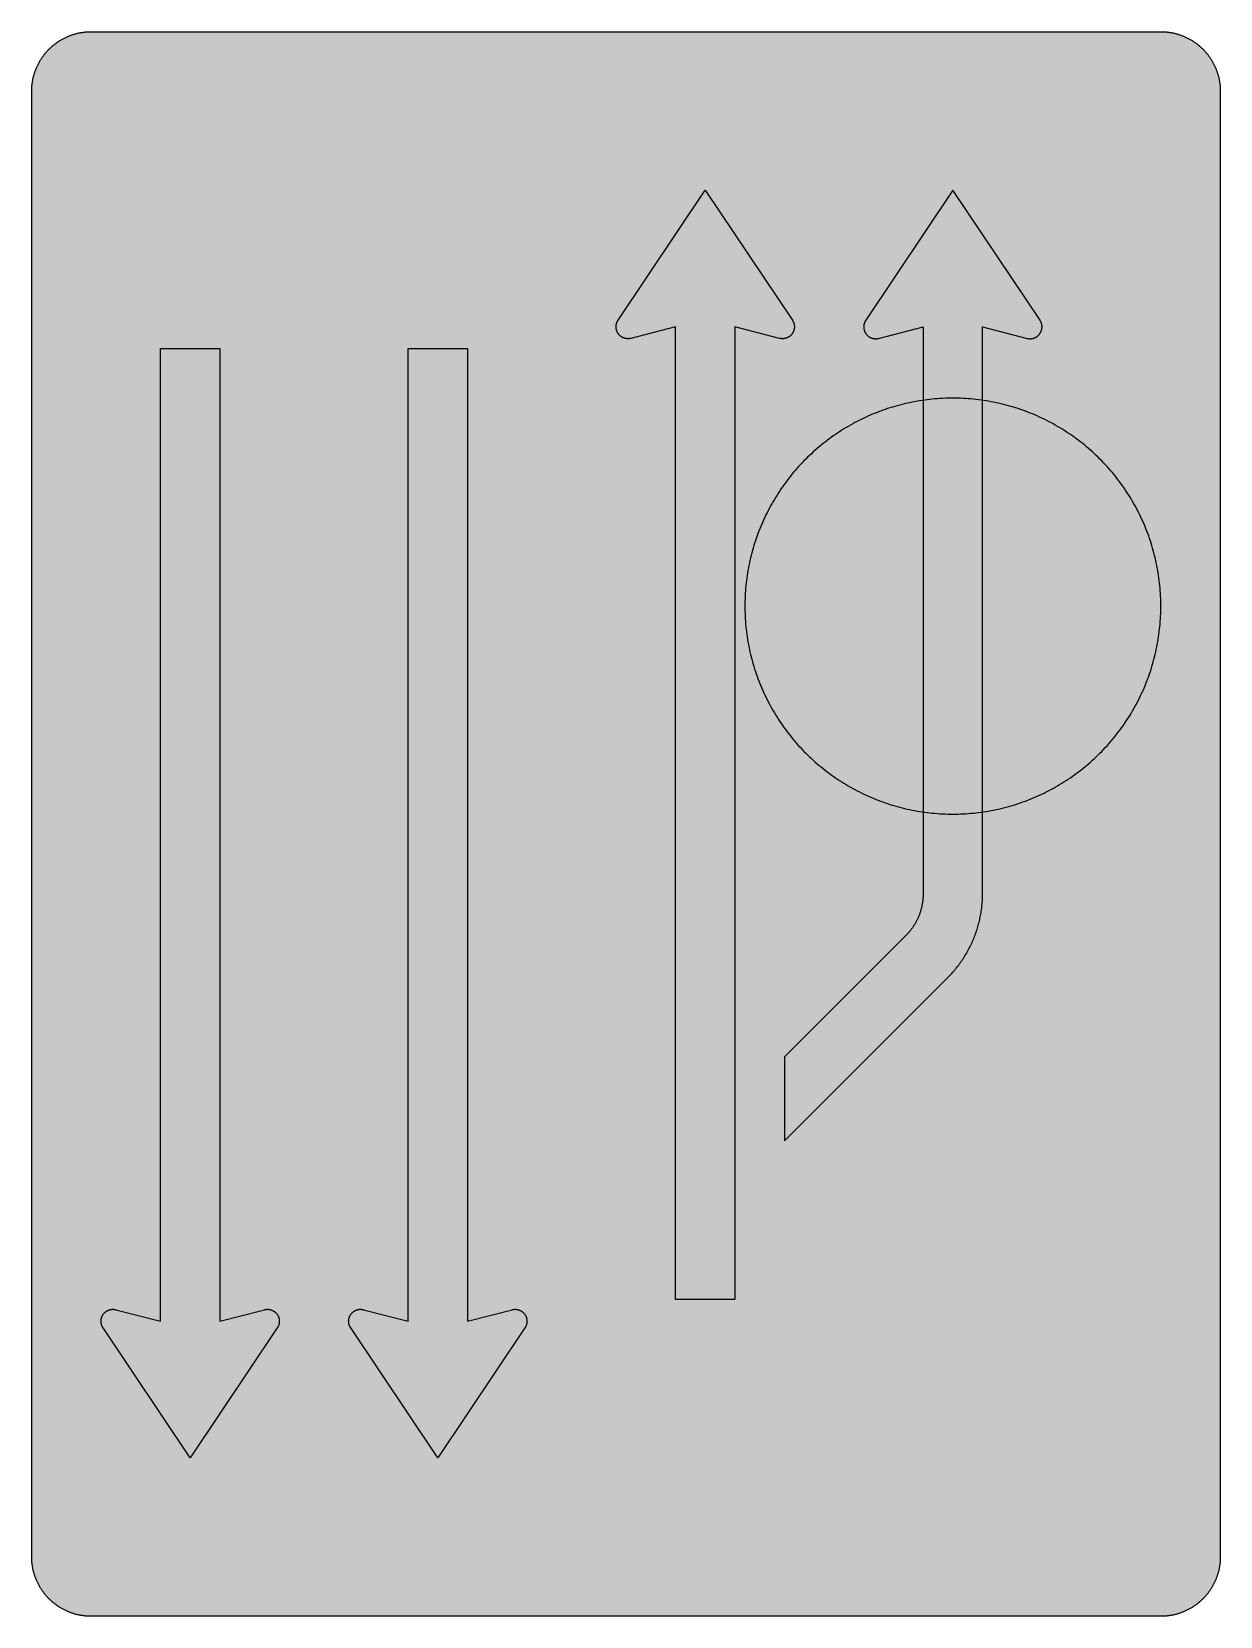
# Model space of a CAD drawing. Header units: millimetres. Extents: x 0 to 423, y 0 to 564.
import ezdxf

# ---------------------------------------------------------------- set-up
doc = ezdxf.new("R2010")
doc.units = ezdxf.units.MM

msp = doc.modelspace()

# ---------------------------------------------------------------- hatches: boundary and pattern name
for color, points in [(254, [(21.2189, 0.0537), (20.955, 0.0533), (20.6934, 0.0584), (20.4292, 0.066), (20.1676, 0.0787), (19.906, 0.094), (19.6469, 0.1118), (19.3853, 0.1321), (19.1262, 0.1549), (18.8671, 0.1829), (18.608, 0.2134), (18.349, 0.2464), (18.0924, 0.2845), (17.8359, 0.3251), (17.5793, 0.3683), (17.3253, 0.414), (17.0688, 0.4623), (16.8148, 0.5156), (16.5633, 0.5715), (16.3093, 0.6299), (16.0579, 0.6909), (15.809, 0.7544), (15.56, 0.823), (15.3111, 0.8941), (15.0622, 0.9677), (14.8158, 1.0439), (14.5694, 1.1227), (14.3256, 1.2065), (14.0818, 1.2903), (13.8379, 1.3792), (13.5966, 1.4707), (13.3579, 1.5672), (13.1191, 1.6637), (12.8803, 1.7628), (12.6441, 1.8669), (12.4079, 1.9736), (12.1742, 2.0803), (11.9405, 2.192), (11.7094, 2.3089), (11.4808, 2.4257), (11.2522, 2.5451), (11.0236, 2.6695), (10.7975, 2.794), (10.574, 2.9235), (10.3505, 3.0556), (10.1295, 3.1877), (9.9111, 3.3249), (9.6926, 3.4646), (9.4742, 3.6068), (9.2608, 3.7541), (9.0475, 3.9014), (8.8341, 4.0513), (8.6258, 4.2037), (8.4176, 4.3612), (8.2118, 4.5187), (8.0061, 4.6812), (7.8029, 4.8438), (7.6022, 5.0114), (7.4041, 5.1816), (7.206, 5.3518), (7.0129, 5.527), (6.8174, 5.7048), (6.6269, 5.8826), (6.4389, 6.0655), (6.2509, 6.2509), (6.0655, 6.4389), (5.8852, 6.6269), (5.7048, 6.8174), (5.527, 7.0104), (5.3518, 7.206), (5.1816, 7.4041), (5.0114, 7.6022), (4.8463, 7.8029), (4.6812, 8.0061), (4.5187, 8.2118), (4.3612, 8.4176), (4.2062, 8.6258), (4.0513, 8.8341), (3.9014, 9.0475), (3.7541, 9.2608), (3.6068, 9.4742), (3.4646, 9.6926), (3.3249, 9.9085), (3.1877, 10.1295), (3.0556, 10.3505), (2.9235, 10.574), (2.794, 10.7975), (2.6695, 11.0236), (2.5451, 11.2522), (2.4257, 11.4808), (2.3063, 11.7094), (2.192, 11.9405), (2.0803, 12.1742), (1.971, 12.4079), (1.8669, 12.6441), (1.7628, 12.8803), (1.6637, 13.1191), (1.5646, 13.3579), (1.4707, 13.5966), (1.3792, 13.8379), (1.2903, 14.0818), (1.2065, 14.3256), (1.1227, 14.5694), (1.0439, 14.8158), (0.9652, 15.0622), (0.8915, 15.3111), (0.823, 15.56), (0.7544, 15.809), (0.6883, 16.0604), (0.6274, 16.3119), (0.569, 16.5633), (0.5131, 16.8148), (0.4623, 17.0688), (0.4115, 17.3253), (0.3658, 17.5793), (0.3226, 17.8359), (0.2819, 18.0924), (0.2464, 18.3515), (0.2134, 18.608), (0.1829, 18.8671), (0.1549, 19.1262), (0.1295, 19.3878), (0.1092, 19.6469), (0.0914, 19.9085), (0.0762, 20.1701), (0.066, 20.4318), (0.0584, 20.6934), (0.0533, 20.955), (0.0508, 21.2192), (0.0522, 543.3314), (0.0533, 543.593), (0.0584, 543.8546), (0.066, 544.1188), (0.0762, 544.3804), (0.0914, 544.642), (0.1092, 544.9011), (0.1295, 545.1627), (0.1549, 545.4218), (0.1829, 545.6809), (0.2134, 545.94), (0.2464, 546.1991), (0.2819, 546.4556), (0.3226, 546.7121), (0.3658, 546.9687), (0.4115, 547.2227), (0.4623, 547.4792), (0.5131, 547.7332), (0.569, 547.9847), (0.6274, 548.2387), (0.6883, 548.4876), (0.7544, 548.7391), (0.823, 548.988), (0.8915, 549.2369), (0.9652, 549.4858), (1.0439, 549.7322), (1.1227, 549.9786), (1.2065, 550.2224), (1.2903, 550.4663), (1.3792, 550.7076), (1.4707, 550.9489), (1.5646, 551.1902), (1.6637, 551.4289), (1.7628, 551.6677), (1.8669, 551.9039), (1.971, 552.1401), (2.0803, 552.3738), (2.192, 552.6049), (2.3063, 552.8386), (2.4257, 553.0672), (2.5451, 553.2958), (2.6695, 553.5244), (2.794, 553.7505), (2.9235, 553.974), (3.0556, 554.1975), (3.1877, 554.4185), (3.3249, 554.6369), (3.4646, 554.8554), (3.6068, 555.0738), (3.7541, 555.2872), (3.9014, 555.5005), (4.0513, 555.7114), (4.2062, 555.9222), (4.3612, 556.1305), (4.5187, 556.3362), (4.6812, 556.5419), (4.8463, 556.7451), (5.0114, 556.9458), (5.1816, 557.1439), (5.3518, 557.342), (5.527, 557.5351), (5.7048, 557.7281), (5.8852, 557.9212), (6.0655, 558.1091), (6.2509, 558.2971), (6.4389, 558.4825), (6.6269, 558.6628), (6.8174, 558.8432), (7.0129, 559.021), (7.206, 559.1937), (7.4041, 559.3664), (7.6022, 559.5366), (7.8029, 559.7017), (8.0061, 559.8668), (8.2118, 560.0268), (8.4176, 560.1868), (8.6258, 560.3418), (8.8341, 560.4967), (9.0475, 560.6466), (9.2608, 560.7939), (9.4742, 560.9387), (9.6926, 561.0835), (9.9111, 561.2232), (10.1295, 561.3603), (10.3505, 561.4924), (10.574, 561.6245), (10.7975, 561.754), (11.0236, 561.8785), (11.2522, 562.0029), (11.4808, 562.1223), (11.7094, 562.2392), (11.9405, 562.356), (12.1742, 562.4678), (12.4079, 562.5744), (12.6441, 562.6811), (12.8803, 562.7853), (13.1191, 562.8843), (13.3579, 562.9834), (13.5966, 563.0774), (13.8379, 563.1688), (14.0818, 563.2577), (14.3256, 563.3415), (14.5694, 563.4253), (14.8158, 563.5041), (15.0622, 563.5803), (15.3111, 563.6539), (15.56, 563.7251), (15.809, 563.7936), (16.0579, 563.8571), (16.3093, 563.9206), (16.5633, 563.9791), (16.8148, 564.0349), (17.0688, 564.0857), (17.3253, 564.1365), (17.5793, 564.1823), (17.8359, 564.2254), (18.0924, 564.2635), (18.349, 564.3016), (18.608, 564.3347), (18.8671, 564.3651), (19.1262, 564.3931), (19.3853, 564.4185), (19.6469, 564.4388), (19.906, 564.4566), (20.1676, 564.4718), (20.4292, 564.482), (20.6934, 564.4896), (20.955, 564.4947), (21.2166, 564.4972), (402.2189, 564.4981), (402.4808, 564.4947), (402.7424, 564.4896), (403.0066, 564.482), (403.2682, 564.4718), (403.5298, 564.4566), (403.7889, 564.4388), (404.0505, 564.4185), (404.3096, 564.3931), (404.5687, 564.3651), (404.8277, 564.3347), (405.0868, 564.3016), (405.3434, 564.2635), (405.5999, 564.2254), (405.8564, 564.1823), (406.113, 564.1365), (406.367, 564.0857), (406.621, 564.0349), (406.875, 563.9791), (407.1264, 563.9206), (407.3779, 563.8571), (407.6268, 563.7936), (407.8783, 563.7251), (408.1272, 563.6539), (408.3736, 563.5803), (408.62, 563.5041), (408.8663, 563.4253), (409.1102, 563.3415), (409.354, 563.2577), (409.5979, 563.1688), (409.8392, 563.0774), (410.0805, 562.9834), (410.3192, 562.8843), (410.5554, 562.7853), (410.7942, 562.6811), (411.0279, 562.5744), (411.2616, 562.4678), (411.4952, 562.356), (411.7264, 562.2392), (411.9575, 562.1223), (412.1861, 562.0029), (412.4122, 561.8785), (412.6382, 561.754), (412.8643, 561.6245), (413.0853, 561.4924), (413.3063, 561.3603), (413.5272, 561.2232), (413.7457, 561.0835), (413.9616, 560.9387), (414.1775, 560.7939), (414.3908, 560.6466), (414.6017, 560.4967), (414.8125, 560.3418), (415.0208, 560.1868), (415.2265, 560.0268), (415.4297, 559.8668), (415.6329, 559.7017), (415.8336, 559.5366), (416.0342, 559.3664), (416.2298, 559.1937), (416.4254, 559.021), (416.6184, 558.8432), (416.8089, 558.6628), (416.9994, 558.4825), (417.1848, 558.2971), (417.3703, 558.1091), (417.5531, 557.9212), (417.7335, 557.7281), (417.9087, 557.5351), (418.084, 557.342), (418.2567, 557.1439), (418.4244, 556.9458), (418.592, 556.7451), (418.7546, 556.5419), (418.9171, 556.3362), (419.0746, 556.1305), (419.2321, 555.9222), (419.3845, 555.7114), (419.5369, 555.5005), (419.6842, 555.2872), (419.829, 555.0738), (419.9712, 554.8554), (420.1109, 554.6369), (420.2481, 554.4185), (420.3827, 554.1975), (420.5148, 553.974), (420.6418, 553.7505), (420.7688, 553.5244), (420.8907, 553.2958), (421.0126, 553.0672), (421.1295, 552.8386), (421.2438, 552.6049), (421.3555, 552.3738), (421.4647, 552.1401), (421.5689, 551.9039), (421.673, 551.6677), (421.7746, 551.4289), (421.8711, 551.1902), (421.9651, 550.9489), (422.0566, 550.7076), (422.1455, 550.4663), (422.2318, 550.2224), (422.3131, 549.9786), (422.3918, 549.7322), (422.4706, 549.4858), (422.5442, 549.2369), (422.6128, 548.988), (422.6814, 548.7391), (422.7449, 548.4876), (422.8084, 548.2387), (422.8668, 547.9847), (422.9227, 547.7332), (422.9735, 547.4792), (423.0243, 547.2227), (423.07, 546.9687), (423.1132, 546.7121), (423.1513, 546.4556), (423.1894, 546.1991), (423.2224, 545.94), (423.2529, 545.6809), (423.2808, 545.4218), (423.3037, 545.1627), (423.3266, 544.9011), (423.3443, 544.642), (423.357, 544.3804), (423.3697, 544.1188), (423.3774, 543.8546), (423.3824, 543.593), (423.385, 543.3314), (423.3855, 21.2203), (423.3824, 20.955), (423.3774, 20.6934), (423.3697, 20.4318), (423.357, 20.1701), (423.3443, 19.9085), (423.3266, 19.6469), (423.3037, 19.3878), (423.2808, 19.1262), (423.2529, 18.8671), (423.2224, 18.608), (423.1894, 18.3515), (423.1513, 18.0924), (423.1132, 17.8359), (423.07, 17.5793), (423.0243, 17.3253), (422.9735, 17.0688), (422.9227, 16.8148), (422.8668, 16.5633), (422.8084, 16.3119), (422.7449, 16.0604), (422.6814, 15.809), (422.6128, 15.56), (422.5442, 15.3111), (422.4706, 15.0622), (422.3918, 14.8158), (422.3131, 14.5694), (422.2318, 14.3256), (422.1455, 14.0818), (422.0566, 13.8379), (421.9651, 13.5966), (421.8711, 13.3579), (421.7746, 13.1191), (421.673, 12.8803), (421.5689, 12.6441), (421.4647, 12.4079), (421.3555, 12.1742), (421.2438, 11.9405), (421.1295, 11.7094), (421.0126, 11.4808), (420.8907, 11.2522), (420.7688, 11.0236), (420.6418, 10.7975), (420.5148, 10.574), (420.3827, 10.3505), (420.2481, 10.1295), (420.1109, 9.9085), (419.9712, 9.6926), (419.829, 9.4742), (419.6842, 9.2608), (419.5369, 9.0475), (419.3845, 8.8341), (419.2321, 8.6258), (419.0746, 8.4176), (418.9171, 8.2118), (418.7546, 8.0061), (418.592, 7.8029), (418.4244, 7.6022), (418.2567, 7.4041), (418.084, 7.206), (417.9087, 7.0104), (417.7335, 6.8174), (417.5531, 6.6269), (417.3703, 6.4389), (417.1848, 6.2509), (416.9994, 6.0655), (416.8089, 5.8826), (416.6184, 5.7048), (416.4254, 5.527), (416.2298, 5.3518), (416.0342, 5.1816), (415.8336, 5.0114), (415.6329, 4.8438), (415.4297, 4.6812), (415.2265, 4.5187), (415.0208, 4.3612), (414.8125, 4.2037), (414.6017, 4.0513), (414.3908, 3.9014), (414.1775, 3.7541), (413.9616, 3.6068), (413.7457, 3.4646), (413.5272, 3.3249), (413.3063, 3.1877), (413.0853, 3.0556), (412.8643, 2.9235), (412.6382, 2.794), (412.4122, 2.6695), (412.1861, 2.5451), (411.9575, 2.4257), (411.7264, 2.3089), (411.4952, 2.192), (411.2616, 2.0803), (411.0279, 1.9736), (410.7942, 1.8669), (410.5554, 1.7628), (410.3192, 1.6637), (410.0805, 1.5672), (409.8392, 1.4707), (409.5979, 1.3792), (409.354, 1.2903), (409.1102, 1.2065), (408.8663, 1.1227), (408.62, 1.0439), (408.3736, 0.9677), (408.1272, 0.8941), (407.8783, 0.823), (407.6268, 0.7544), (407.3779, 0.6909), (407.1264, 0.6299), (406.875, 0.5715), (406.621, 0.5156), (406.367, 0.4623), (406.113, 0.414), (405.8564, 0.3683), (405.5999, 0.3251), (405.3434, 0.2845), (405.0868, 0.2464), (404.8277, 0.2134), (404.5687, 0.1829), (404.3096, 0.1549), (404.0505, 0.1321), (403.7889, 0.1118), (403.5298, 0.094), (403.2682, 0.0787), (403.0066, 0.066), (402.7424, 0.0584), (402.4808, 0.0533), (402.2166, 0.0533)]), (59, [(229.3578, 459.3703), (213.4828, 455.2703), (213.4641, 455.2645), (213.4489, 455.262), (213.4337, 455.2569), (213.4159, 455.2518), (213.4006, 455.2493), (213.3854, 455.2442), (213.3676, 455.2417), (213.3524, 455.2366), (213.3346, 455.234), (213.3194, 455.2315), (213.3041, 455.2264), (213.2863, 455.2239), (213.2711, 455.2213), (213.2533, 455.2163), (213.2381, 455.2137), (213.2203, 455.2112), (213.2051, 455.2086), (213.1873, 455.2036), (213.172, 455.201), (213.1568, 455.1985), (213.139, 455.1959), (213.1238, 455.1934), (213.106, 455.1909), (213.0908, 455.1883), (213.073, 455.1858), (213.0577, 455.1832), (213.04, 455.1807), (213.0247, 455.1782), (213.0069, 455.1756), (212.9917, 455.1731), (212.9739, 455.1705), (212.9587, 455.168), (212.9409, 455.168), (212.9257, 455.1655), (212.9079, 455.1629), (212.8901, 455.1604), (212.8749, 455.1604), (212.8571, 455.1578), (212.8418, 455.1553), (212.8241, 455.1553), (212.8088, 455.1528), (212.791, 455.1502), (212.7758, 455.1502), (212.758, 455.1477), (212.7402, 455.1477), (212.725, 455.1451), (212.7072, 455.1451), (212.692, 455.1451), (212.6742, 455.1426), (212.659, 455.1426), (212.6412, 455.1401), (212.6234, 455.1401), (212.6082, 455.1401), (212.5904, 455.1401), (212.5751, 455.1375), (212.5574, 455.1375), (212.5396, 455.1375), (212.5243, 455.1375), (212.5066, 455.1375), (212.4913, 455.135), (212.4735, 455.135), (212.4558, 455.135), (212.4405, 455.135), (212.4227, 455.135), (212.3135, 455.1375), (212.2043, 455.1401), (212.0976, 455.1477), (211.9909, 455.1578), (211.8843, 455.1705), (211.7776, 455.1832), (211.6734, 455.201), (211.5693, 455.2213), (211.4677, 455.2442), (211.3661, 455.2696), (211.2645, 455.295), (211.1654, 455.3255), (211.0664, 455.3585), (210.9673, 455.3915), (210.8708, 455.4296), (210.7768, 455.4677), (210.6803, 455.5084), (210.5889, 455.5541), (210.4974, 455.5998), (210.406, 455.6455), (210.3171, 455.6963), (210.2282, 455.7497), (210.1418, 455.803), (210.0555, 455.8589), (209.9742, 455.9173), (209.8904, 455.9757), (209.8091, 456.0392), (209.7303, 456.1027), (209.6541, 456.1688), (209.5779, 456.2348), (209.5017, 456.3034), (209.4306, 456.3745), (209.3595, 456.4482), (209.2909, 456.5218), (209.2223, 456.598), (209.1563, 456.6768), (209.0928, 456.7555), (209.0318, 456.8368), (208.9709, 456.9181), (208.9125, 457.0019), (208.8566, 457.0882), (208.8032, 457.1746), (208.7499, 457.261), (208.7016, 457.3499), (208.6534, 457.4413), (208.6077, 457.5327), (208.5645, 457.6267), (208.5238, 457.7207), (208.4832, 457.8172), (208.4476, 457.9137), (208.4121, 458.0103), (208.3791, 458.1093), (208.3511, 458.2109), (208.3232, 458.31), (208.2978, 458.4116), (208.2749, 458.5157), (208.2571, 458.6199), (208.2394, 458.724), (208.2241, 458.8307), (208.2114, 458.9374), (208.2013, 459.044), (208.1962, 459.1507), (208.1911, 459.2599), (208.1911, 459.3692), (208.1911, 459.4073), (208.1911, 459.4479), (208.1911, 459.486), (208.1936, 459.5266), (208.1936, 459.5647), (208.1962, 459.6054), (208.1987, 459.6435), (208.2013, 459.6816), (208.2038, 459.7222), (208.2089, 459.7603), (208.2114, 459.7984), (208.2165, 459.8365), (208.2216, 459.8772), (208.2241, 459.9153), (208.2317, 459.9534), (208.2368, 459.9915), (208.2419, 460.0321), (208.2495, 460.0702), (208.2546, 460.1083), (208.2622, 460.1464), (208.2698, 460.1845), (208.2775, 460.2226), (208.2851, 460.2607), (208.2927, 460.2988), (208.3029, 460.3369), (208.3105, 460.375), (208.3206, 460.4131), (208.3308, 460.4487), (208.341, 460.4868), (208.3511, 460.5249), (208.3613, 460.563), (208.374, 460.5985), (208.3841, 460.6366), (208.3968, 460.6722), (208.4095, 460.7103), (208.4222, 460.7484), (208.4349, 460.7839), (208.4476, 460.8195), (208.4603, 460.8576), (208.4756, 460.8932), (208.4883, 460.9287), (208.5035, 460.9668), (208.5188, 461.0024), (208.534, 461.0379), (208.5492, 461.0735), (208.5645, 461.1091), (208.5797, 461.1446), (208.5975, 461.1802), (208.6153, 461.2157), (208.6305, 461.2488), (208.6483, 461.2843), (208.6661, 461.3199), (208.6864, 461.3529), (208.7042, 461.3885), (208.722, 461.424), (208.7423, 461.457), (208.7601, 461.4901), (208.7804, 461.5256), (208.8007, 461.5586), (208.821, 461.5917), (208.8413, 461.6247), (208.8642, 461.6577), (208.8845, 461.6907), (208.9074, 461.7237), (239.9411, 508.0536), (270.976, 461.7251), (270.9977, 461.6907), (271.018, 461.6577), (271.0383, 461.6247), (271.0586, 461.5917), (271.079, 461.5586), (271.0993, 461.5256), (271.1196, 461.4901), (271.1399, 461.457), (271.1577, 461.424), (271.178, 461.3885), (271.1958, 461.3529), (271.2136, 461.3199), (271.2314, 461.2843), (271.2491, 461.2488), (271.2669, 461.2157), (271.2847, 461.1802), (271.2999, 461.1446), (271.3152, 461.1091), (271.333, 461.0735), (271.3482, 461.0379), (271.3634, 461.0024), (271.3787, 460.9668), (271.3914, 460.9287), (271.4066, 460.8932), (271.4193, 460.8576), (271.4346, 460.8195), (271.4473, 460.7839), (271.46, 460.7484), (271.4727, 460.7103), (271.4854, 460.6722), (271.4955, 460.6366), (271.5082, 460.5985), (271.5184, 460.563), (271.5285, 460.5249), (271.5387, 460.4868), (271.5489, 460.4487), (271.559, 460.4131), (271.5692, 460.375), (271.5768, 460.3369), (271.587, 460.2988), (271.5946, 460.2607), (271.6022, 460.2226), (271.6098, 460.1845), (271.6174, 460.1464), (271.6251, 460.1083), (271.6327, 460.0702), (271.6378, 460.0321), (271.6428, 459.9915), (271.6505, 459.9534), (271.6555, 459.9153), (271.6606, 459.8772), (271.6632, 459.8365), (271.6682, 459.7984), (271.6708, 459.7603), (271.6759, 459.7222), (271.6784, 459.6816), (271.6809, 459.6435), (271.6835, 459.6054), (271.686, 459.5647), (271.686, 459.5266), (271.6886, 459.486), (271.6886, 459.4479), (271.6886, 459.4073), (271.6911, 459.3692), (271.6886, 459.2599), (271.6835, 459.1507), (271.6784, 459.044), (271.6682, 458.9374), (271.6555, 458.8307), (271.6403, 458.724), (271.6225, 458.6199), (271.6047, 458.5157), (271.5819, 458.4116), (271.5565, 458.31), (271.5285, 458.2109), (271.5006, 458.1093), (271.4676, 458.0103), (271.432, 457.9137), (271.3965, 457.8172), (271.3584, 457.7207), (271.3152, 457.6267), (271.272, 457.5327), (271.2263, 457.4413), (271.178, 457.3499), (271.1298, 457.261), (271.0764, 457.1746), (271.0231, 457.0882), (270.9672, 457.0019), (270.9088, 456.9181), (270.8478, 456.8368), (270.7869, 456.7555), (270.7234, 456.6768), (270.6573, 456.598), (270.5913, 456.5218), (270.5202, 456.4482), (270.449, 456.3745), (270.3779, 456.3034), (270.3043, 456.2348), (270.2281, 456.1688), (270.1493, 456.1027), (270.0706, 456.0392), (269.9893, 455.9757), (269.908, 455.9173), (269.8242, 455.8589), (269.7378, 455.803), (269.6515, 455.7497), (269.5651, 455.6963), (269.4737, 455.6455), (269.3848, 455.5998), (269.2908, 455.5541), (269.1994, 455.5084), (269.1054, 455.4677), (269.0089, 455.4296), (268.9123, 455.3915), (268.8133, 455.3585), (268.7168, 455.3255), (268.6152, 455.295), (268.5136, 455.2696), (268.412, 455.2442), (268.3104, 455.2213), (268.2062, 455.201), (268.1021, 455.1832), (267.9954, 455.1705), (267.8887, 455.1578), (267.782, 455.1477), (267.6754, 455.1401), (267.5661, 455.1375), (267.4569, 455.135), (267.4391, 455.135), (267.4239, 455.135), (267.4061, 455.135), (267.3909, 455.135), (267.3731, 455.1375), (267.3553, 455.1375), (267.3401, 455.1375), (267.3223, 455.1375), (267.3071, 455.1375), (267.2893, 455.1401), (267.2715, 455.1401), (267.2563, 455.1401), (267.2385, 455.1401), (267.2232, 455.1426), (267.2055, 455.1426), (267.1902, 455.1451), (267.1724, 455.1451), (267.1572, 455.1451), (267.1394, 455.1477), (267.1216, 455.1477), (267.1064, 455.1502), (267.0886, 455.1502), (267.0734, 455.1528), (267.0556, 455.1553), (267.0404, 455.1553), (267.0226, 455.1578), (267.0073, 455.1604), (266.9896, 455.1604), (266.9743, 455.1629), (266.9565, 455.1655), (266.9388, 455.168), (266.9235, 455.168), (266.9057, 455.1705), (266.8905, 455.1731), (266.8727, 455.1756), (266.8575, 455.1782), (266.8397, 455.1807), (266.8245, 455.1832), (266.8067, 455.1858), (266.7914, 455.1883), (266.7737, 455.1909), (266.7584, 455.1934), (266.7406, 455.1959), (266.7254, 455.1985), (266.7076, 455.201), (266.6924, 455.2036), (266.6746, 455.2086), (266.6594, 455.2112), (266.6441, 455.2137), (266.6263, 455.2163), (266.6111, 455.2213), (266.5933, 455.2239), (266.5781, 455.2264), (266.5603, 455.2315), (266.5451, 455.234), (266.5273, 455.2366), (266.512, 455.2417), (266.4968, 455.2442), (266.479, 455.2493), (266.4638, 455.2518), (266.446, 455.2569), (266.4308, 455.262), (266.4155, 455.2645), (266.3977, 455.2696), (250.5244, 459.3703), (250.5244, 112.9425), (229.3578, 112.9425)]), (59, [(338.7189, 459.3703), (354.5939, 455.2703), (354.6094, 455.2645), (354.6246, 455.262), (354.6424, 455.2569), (354.6577, 455.2518), (354.6729, 455.2493), (354.6907, 455.2442), (354.7059, 455.2417), (354.7237, 455.2366), (354.7389, 455.234), (354.7567, 455.2315), (354.772, 455.2264), (354.7872, 455.2239), (354.805, 455.2213), (354.8202, 455.2163), (354.838, 455.2137), (354.8532, 455.2112), (354.871, 455.2086), (354.8863, 455.2036), (354.904, 455.201), (354.9193, 455.1985), (354.9371, 455.1959), (354.9523, 455.1934), (354.9701, 455.1909), (354.9853, 455.1883), (355.0031, 455.1858), (355.0183, 455.1832), (355.0361, 455.1807), (355.0514, 455.1782), (355.0691, 455.1756), (355.0844, 455.1731), (355.1022, 455.1705), (355.1174, 455.168), (355.1352, 455.168), (355.1504, 455.1655), (355.1682, 455.1629), (355.1834, 455.1604), (355.2012, 455.1604), (355.2165, 455.1578), (355.2342, 455.1553), (355.2495, 455.1553), (355.2673, 455.1528), (355.285, 455.1502), (355.3003, 455.1502), (355.3181, 455.1477), (355.3333, 455.1477), (355.3511, 455.1451), (355.3663, 455.1451), (355.3841, 455.1451), (355.3993, 455.1426), (355.4171, 455.1426), (355.4349, 455.1401), (355.4501, 455.1401), (355.4679, 455.1401), (355.4832, 455.1401), (355.5009, 455.1375), (355.5162, 455.1375), (355.534, 455.1375), (355.5517, 455.1375), (355.567, 455.1375), (355.5848, 455.135), (355.6, 455.135), (355.6178, 455.135), (355.633, 455.135), (355.6508, 455.135), (355.76, 455.1375), (355.8692, 455.1401), (355.9759, 455.1477), (356.0826, 455.1578), (356.1893, 455.1705), (356.296, 455.1832), (356.4001, 455.201), (356.5042, 455.2213), (356.6084, 455.2442), (356.71, 455.2696), (356.809, 455.295), (356.9106, 455.3255), (357.0097, 455.3585), (357.1062, 455.3915), (357.2027, 455.4296), (357.2993, 455.4677), (357.3932, 455.5084), (357.4872, 455.5541), (357.5787, 455.5998), (357.6701, 455.6455), (357.759, 455.6963), (357.8454, 455.7497), (357.9317, 455.803), (358.0181, 455.8589), (358.1019, 455.9173), (358.1832, 455.9757), (358.2645, 456.0392), (358.3432, 456.1027), (358.4219, 456.1688), (358.4981, 456.2348), (358.5718, 456.3034), (358.6455, 456.3745), (358.7166, 456.4482), (358.7852, 456.5218), (358.8512, 456.598), (358.9172, 456.6768), (358.9807, 456.7555), (359.0442, 456.8368), (359.1027, 456.9181), (359.1611, 457.0019), (359.217, 457.0882), (359.2703, 457.1746), (359.3236, 457.261), (359.3744, 457.3499), (359.4202, 457.4413), (359.4659, 457.5327), (359.5116, 457.6267), (359.5522, 457.7207), (359.5903, 457.8172), (359.6284, 457.9137), (359.6615, 458.0103), (359.6945, 458.1093), (359.725, 458.2109), (359.7504, 458.31), (359.7758, 458.4116), (359.7986, 458.5157), (359.8189, 458.6199), (359.8367, 458.724), (359.8494, 458.8307), (359.8621, 458.9374), (359.8723, 459.044), (359.8799, 459.1507), (359.8824, 459.2599), (359.885, 459.3692), (359.885, 459.4073), (359.8824, 459.4479), (359.8824, 459.486), (359.8824, 459.5266), (359.8799, 459.5647), (359.8774, 459.6054), (359.8748, 459.6435), (359.8723, 459.6816), (359.8697, 459.7222), (359.8672, 459.7603), (359.8621, 459.7984), (359.8596, 459.8365), (359.8545, 459.8772), (359.8494, 459.9153), (359.8443, 459.9534), (359.8393, 459.9915), (359.8316, 460.0321), (359.8266, 460.0702), (359.8189, 460.1083), (359.8113, 460.1464), (359.8062, 460.1845), (359.7986, 460.2226), (359.7885, 460.2607), (359.7808, 460.2988), (359.7732, 460.3369), (359.7631, 460.375), (359.7529, 460.4131), (359.7453, 460.4487), (359.7351, 460.4868), (359.725, 460.5249), (359.7123, 460.563), (359.7021, 460.5985), (359.6894, 460.6366), (359.6792, 460.6722), (359.6665, 460.7103), (359.6538, 460.7484), (359.6411, 460.7839), (359.6284, 460.8195), (359.6157, 460.8576), (359.6005, 460.8932), (359.5878, 460.9287), (359.5726, 460.9668), (359.5573, 461.0024), (359.5421, 461.0379), (359.5268, 461.0735), (359.5116, 461.1091), (359.4938, 461.1446), (359.4786, 461.1802), (359.4608, 461.2157), (359.443, 461.2488), (359.4252, 461.2843), (359.4075, 461.3199), (359.3897, 461.3529), (359.3719, 461.3885), (359.3541, 461.424), (359.3338, 461.457), (359.3135, 461.4901), (359.2957, 461.5256), (359.2754, 461.5586), (359.2551, 461.5917), (359.2322, 461.6247), (359.2119, 461.6577), (359.1916, 461.6907), (359.1687, 461.7237), (328.1355, 508.0536), (297.1024, 461.7251), (297.0784, 461.6907), (297.0581, 461.6577), (297.0378, 461.6247), (297.0149, 461.5917), (296.9946, 461.5586), (296.9743, 461.5256), (296.9565, 461.4901), (296.9362, 461.457), (296.9158, 461.424), (296.8981, 461.3885), (296.8803, 461.3529), (296.8625, 461.3199), (296.8447, 461.2843), (296.8269, 461.2488), (296.8092, 461.2157), (296.7914, 461.1802), (296.7761, 461.1446), (296.7584, 461.1091), (296.7431, 461.0735), (296.7279, 461.0379), (296.7126, 461.0024), (296.6974, 460.9668), (296.6822, 460.9287), (296.6695, 460.8932), (296.6542, 460.8576), (296.6415, 460.8195), (296.6288, 460.7839), (296.6161, 460.7484), (296.6034, 460.7103), (296.5907, 460.6722), (296.578, 460.6366), (296.5679, 460.5985), (296.5552, 460.563), (296.545, 460.5249), (296.5348, 460.4868), (296.5247, 460.4487), (296.5145, 460.4131), (296.5069, 460.375), (296.4967, 460.3369), (296.4866, 460.2988), (296.479, 460.2607), (296.4713, 460.2226), (296.4637, 460.1845), (296.4561, 460.1464), (296.4485, 460.1083), (296.4434, 460.0702), (296.4358, 460.0321), (296.4307, 459.9915), (296.4256, 459.9534), (296.4205, 459.9153), (296.4155, 459.8772), (296.4104, 459.8365), (296.4053, 459.7984), (296.4028, 459.7603), (296.4002, 459.7222), (296.3951, 459.6816), (296.3926, 459.6435), (296.3901, 459.6054), (296.3901, 459.5647), (296.3875, 459.5266), (296.385, 459.486), (296.385, 459.4479), (296.385, 459.4073), (296.385, 459.3692), (296.385, 459.2599), (296.3901, 459.1507), (296.3977, 459.044), (296.4053, 458.9374), (296.418, 458.8307), (296.4332, 458.724), (296.451, 458.6199), (296.4713, 458.5157), (296.4917, 458.4116), (296.5171, 458.31), (296.545, 458.2109), (296.5755, 458.1093), (296.606, 458.0103), (296.6415, 457.9137), (296.6771, 457.8172), (296.7177, 457.7207), (296.7584, 457.6267), (296.8015, 457.5327), (296.8473, 457.4413), (296.8955, 457.3499), (296.9463, 457.261), (296.9971, 457.1746), (297.0505, 457.0882), (297.1063, 457.0019), (297.1648, 456.9181), (297.2257, 456.8368), (297.2867, 456.7555), (297.3502, 456.6768), (297.4162, 456.598), (297.4848, 456.5218), (297.5534, 456.4482), (297.6245, 456.3745), (297.6982, 456.3034), (297.7718, 456.2348), (297.848, 456.1688), (297.9242, 456.1027), (298.0055, 456.0392), (298.0842, 455.9757), (298.1681, 455.9173), (298.2519, 455.8589), (298.3357, 455.803), (298.4221, 455.7497), (298.511, 455.6963), (298.5999, 455.6455), (298.6913, 455.5998), (298.7827, 455.5541), (298.8767, 455.5084), (298.9707, 455.4677), (299.0647, 455.4296), (299.1612, 455.3915), (299.2603, 455.3585), (299.3593, 455.3255), (299.4584, 455.295), (299.56, 455.2696), (299.6616, 455.2442), (299.7657, 455.2213), (299.8673, 455.201), (299.974, 455.1832), (300.0781, 455.1705), (300.1848, 455.1578), (300.2915, 455.1477), (300.4007, 455.1401), (300.5074, 455.1375), (300.6166, 455.135), (300.6344, 455.135), (300.6522, 455.135), (300.6674, 455.135), (300.6852, 455.135), (300.7004, 455.1375), (300.7182, 455.1375), (300.736, 455.1375), (300.7512, 455.1375), (300.769, 455.1375), (300.7843, 455.1401), (300.802, 455.1401), (300.8198, 455.1401), (300.8351, 455.1401), (300.8528, 455.1426), (300.8681, 455.1426), (300.8859, 455.1451), (300.9036, 455.1451), (300.9189, 455.1451), (300.9367, 455.1477), (300.9519, 455.1477), (300.9697, 455.1502), (300.9849, 455.1502), (301.0027, 455.1528), (301.0179, 455.1553), (301.0357, 455.1553), (301.0535, 455.1578), (301.0687, 455.1604), (301.0865, 455.1604), (301.1018, 455.1629), (301.1195, 455.1655), (301.1348, 455.168), (301.1526, 455.168), (301.1678, 455.1705), (301.1856, 455.1731), (301.2008, 455.1756), (301.2186, 455.1782), (301.2338, 455.1807), (301.2516, 455.1832), (301.2669, 455.1858), (301.2846, 455.1883), (301.2999, 455.1909), (301.3177, 455.1934), (301.3329, 455.1959), (301.3507, 455.1985), (301.3659, 455.201), (301.3837, 455.2036), (301.3989, 455.2086), (301.4167, 455.2112), (301.432, 455.2137), (301.4472, 455.2163), (301.465, 455.2213), (301.4802, 455.2239), (301.498, 455.2264), (301.5132, 455.2315), (301.531, 455.234), (301.5463, 455.2366), (301.5615, 455.2417), (301.5793, 455.2442), (301.5945, 455.2493), (301.6123, 455.2518), (301.6275, 455.2569), (301.6428, 455.262), (301.6606, 455.2645), (301.6758, 455.2696), (317.5522, 459.3703), (317.5522, 257.4766), (317.5483, 257.2131), (317.5432, 256.9489), (317.5356, 256.6873), (317.5254, 256.4257), (317.5102, 256.1641), (317.4924, 255.905), (317.4721, 255.6434), (317.4467, 255.3843), (317.4213, 255.1252), (317.3908, 254.8661), (317.3552, 254.6071), (317.3197, 254.3505), (317.279, 254.094), (317.2358, 253.8374), (317.1901, 253.5809), (317.1393, 253.3269), (317.0885, 253.0729), (317.0326, 252.8214), (316.9742, 252.5674), (316.9133, 252.316), (316.8472, 252.0671), (316.7812, 251.8156), (316.7101, 251.5667), (316.6364, 251.3203), (316.5602, 251.0739), (316.4789, 250.8275), (316.3976, 250.5837), (316.3113, 250.3399), (316.2224, 250.096), (316.1309, 249.8547), (316.037, 249.616), (315.9404, 249.3772), (315.8388, 249.1384), (315.7372, 248.9022), (315.6306, 248.666), (315.5213, 248.4323), (315.4096, 248.1986), (315.2953, 247.9675), (315.1784, 247.7364), (315.0591, 247.5078), (314.9346, 247.2817), (314.8101, 247.0556), (314.6806, 246.8321), (314.5485, 246.6086), (314.4139, 246.3876), (314.2767, 246.1666), (314.137, 245.9482), (313.9948, 245.7323), (313.85, 245.5189), (313.7027, 245.3056), (313.5528, 245.0922), (313.3979, 244.8839), (313.243, 244.6757), (313.0829, 244.4674), (312.9229, 244.2642), (312.7578, 244.061), (312.5927, 243.8603), (312.4225, 243.6622), (312.2498, 243.4641), (312.0771, 243.2685), (311.8993, 243.0755), (311.719, 242.885), (311.5386, 242.6945), (311.3532, 242.509), (268.1633, 199.3205), (268.1633, 169.387), (326.3209, 227.5427), (326.6897, 227.9167), (327.0529, 228.2952), (327.4136, 228.6762), (327.7667, 229.0623), (328.1172, 229.4534), (328.4601, 229.8471), (328.7979, 230.2459), (329.1307, 230.6472), (329.4609, 231.0511), (329.7834, 231.46), (330.1009, 231.8741), (330.4108, 232.2906), (330.7182, 232.7097), (331.0204, 233.1339), (331.3151, 233.5581), (331.6072, 233.9899), (331.8916, 234.4217), (332.171, 234.8586), (332.4454, 235.298), (332.7121, 235.7399), (332.9762, 236.187), (333.2328, 236.634), (333.4842, 237.0861), (333.7306, 237.5408), (333.9719, 237.998), (334.2056, 238.4577), (334.4367, 238.9226), (334.6602, 239.3874), (334.8761, 239.8547), (335.0895, 240.3272), (335.2952, 240.7996), (335.4959, 241.2746), (335.6915, 241.7547), (335.8794, 242.2347), (336.0623, 242.7173), (336.2401, 243.2025), (336.4103, 243.6901), (336.5754, 244.1778), (336.7354, 244.6706), (336.8878, 245.1633), (337.0351, 245.6586), (337.1774, 246.1565), (337.312, 246.6569), (337.4415, 247.1572), (337.5635, 247.6602), (337.6803, 248.1631), (337.7921, 248.6711), (337.8962, 249.1791), (337.9953, 249.6871), (338.0867, 250.1976), (338.1731, 250.7107), (338.2543, 251.2238), (338.328, 251.7394), (338.394, 252.255), (338.455, 252.7732), (338.5109, 253.2913), (338.5591, 253.812), (338.5998, 254.3327), (338.6353, 254.8534), (338.6658, 255.3767), (338.6887, 255.8999), (338.7039, 256.4232), (338.7141, 256.9489), (338.7166, 257.4747)]), (59, [(67.08, 105.1814), (82.955, 109.2796), (82.9691, 109.2835), (82.9869, 109.286), (83.0021, 109.2911), (83.0199, 109.2937), (83.0351, 109.2987), (83.0504, 109.3013), (83.0682, 109.3064), (83.0834, 109.3089), (83.1012, 109.314), (83.1164, 109.3165), (83.1342, 109.3216), (83.1494, 109.3241), (83.1647, 109.3267), (83.1825, 109.3318), (83.1977, 109.3343), (83.2155, 109.3368), (83.2307, 109.3394), (83.2485, 109.3445), (83.2637, 109.347), (83.2815, 109.3495), (83.2968, 109.3521), (83.3145, 109.3546), (83.3298, 109.3572), (83.3476, 109.3597), (83.3628, 109.3622), (83.3806, 109.3648), (83.3958, 109.3673), (83.4136, 109.3699), (83.4288, 109.3724), (83.4466, 109.3749), (83.4619, 109.3775), (83.4796, 109.38), (83.4949, 109.3826), (83.5127, 109.3826), (83.5279, 109.3851), (83.5457, 109.3876), (83.5609, 109.3902), (83.5787, 109.3902), (83.5939, 109.3927), (83.6117, 109.3953), (83.6295, 109.3953), (83.6447, 109.3978), (83.6625, 109.3978), (83.6778, 109.4003), (83.6955, 109.4003), (83.7108, 109.4029), (83.7286, 109.4029), (83.7438, 109.4054), (83.7616, 109.4054), (83.7794, 109.408), (83.7946, 109.408), (83.8124, 109.408), (83.8276, 109.4105), (83.8454, 109.4105), (83.8606, 109.4105), (83.8784, 109.4105), (83.8962, 109.413), (83.9114, 109.413), (83.9292, 109.413), (83.9445, 109.413), (83.9622, 109.413), (83.9775, 109.413), (83.9953, 109.413), (84.013, 109.413), (84.1223, 109.413), (84.2289, 109.408), (84.3382, 109.4003), (84.4448, 109.3927), (84.5515, 109.38), (84.6557, 109.3648), (84.7623, 109.347), (84.8665, 109.3267), (84.9681, 109.3038), (85.0697, 109.281), (85.1713, 109.253), (85.2703, 109.2225), (85.3694, 109.1921), (85.4685, 109.1565), (85.565, 109.1209), (85.659, 109.0803), (85.7555, 109.0397), (85.8469, 108.9965), (85.9384, 108.9508), (86.0298, 108.9025), (86.1187, 108.8517), (86.2076, 108.8009), (86.294, 108.7476), (86.3803, 108.6891), (86.4641, 108.6333), (86.5454, 108.5723), (86.6267, 108.5113), (86.7054, 108.4453), (86.7816, 108.3818), (86.8578, 108.3132), (86.934, 108.2446), (87.0052, 108.1735), (87.0763, 108.0999), (87.1449, 108.0262), (87.2134, 107.95), (87.2795, 107.8738), (87.343, 107.7925), (87.4039, 107.7138), (87.4649, 107.63), (87.5233, 107.5461), (87.5792, 107.4623), (87.6325, 107.376), (87.6859, 107.2871), (87.7341, 107.1982), (87.7824, 107.1067), (87.8281, 107.0153), (87.8713, 106.9213), (87.9119, 106.8273), (87.9526, 106.7333), (87.9881, 106.6343), (88.0237, 106.5378), (88.0542, 106.4387), (88.0847, 106.3396), (88.1126, 106.238), (88.138, 106.1364), (88.1583, 106.0323), (88.1786, 105.9282), (88.1964, 105.824), (88.2117, 105.7199), (88.2244, 105.6132), (88.232, 105.5065), (88.2396, 105.3973), (88.2447, 105.2906), (88.2447, 105.1814), (88.2447, 105.1408), (88.2447, 105.1027), (88.2447, 105.062), (88.2421, 105.0239), (88.2396, 104.9833), (88.2396, 104.9452), (88.2371, 104.9045), (88.2345, 104.8664), (88.232, 104.8283), (88.2269, 104.7877), (88.2244, 104.7496), (88.2193, 104.7115), (88.2142, 104.6709), (88.2091, 104.6328), (88.204, 104.5947), (88.199, 104.5566), (88.1939, 104.5185), (88.1863, 104.4778), (88.1812, 104.4397), (88.1736, 104.4016), (88.1659, 104.3635), (88.1583, 104.3254), (88.1507, 104.2873), (88.1431, 104.2492), (88.1329, 104.2111), (88.1253, 104.173), (88.1151, 104.1349), (88.105, 104.0994), (88.0948, 104.0613), (88.0847, 104.0232), (88.0745, 103.9851), (88.0618, 103.9495), (88.0516, 103.9114), (88.0389, 103.8733), (88.0288, 103.8377), (88.0161, 103.7996), (88.0034, 103.7641), (87.9881, 103.726), (87.9754, 103.6904), (87.9627, 103.6549), (87.9475, 103.6168), (87.9323, 103.5812), (87.9196, 103.5456), (87.9043, 103.5101), (87.8865, 103.4745), (87.8713, 103.439), (87.8561, 103.4034), (87.8383, 103.3678), (87.823, 103.3323), (87.8053, 103.2967), (87.7875, 103.2637), (87.7697, 103.2281), (87.7519, 103.1926), (87.7341, 103.1596), (87.7138, 103.124), (87.696, 103.091), (87.6757, 103.0554), (87.6554, 103.0224), (87.6351, 102.9894), (87.6148, 102.9564), (87.5944, 102.9233), (87.5741, 102.8903), (87.5513, 102.8573), (87.5309, 102.8243), (56.4967, 56.4981), (25.4635, 102.8249), (25.4406, 102.8573), (25.4178, 102.8903), (25.3975, 102.9233), (25.3771, 102.9564), (25.3568, 102.9894), (25.3365, 103.0224), (25.3162, 103.0554), (25.2984, 103.091), (25.2781, 103.124), (25.2603, 103.1596), (25.24, 103.1926), (25.2222, 103.2281), (25.2044, 103.2637), (25.1866, 103.2967), (25.1689, 103.3323), (25.1536, 103.3678), (25.1358, 103.4034), (25.1206, 103.439), (25.1054, 103.4745), (25.0876, 103.5101), (25.0749, 103.5456), (25.0596, 103.5812), (25.0444, 103.6168), (25.0292, 103.6549), (25.0165, 103.6904), (25.0038, 103.726), (24.9885, 103.7641), (24.9758, 103.7996), (24.9631, 103.8377), (24.953, 103.8733), (24.9403, 103.9114), (24.9276, 103.9495), (24.9174, 103.9851), (24.9072, 104.0232), (24.8971, 104.0613), (24.8869, 104.0994), (24.8768, 104.1349), (24.8666, 104.173), (24.8564, 104.2111), (24.8488, 104.2492), (24.8412, 104.2873), (24.8336, 104.3254), (24.826, 104.3635), (24.8183, 104.4016), (24.8107, 104.4397), (24.8031, 104.4778), (24.798, 104.5185), (24.7904, 104.5566), (24.7853, 104.5947), (24.7802, 104.6328), (24.7752, 104.6709), (24.7726, 104.7115), (24.7675, 104.7496), (24.7625, 104.7877), (24.7599, 104.8283), (24.7574, 104.8664), (24.7548, 104.9045), (24.7523, 104.9452), (24.7498, 104.9833), (24.7472, 105.0239), (24.7472, 105.062), (24.7472, 105.1027), (24.7447, 105.1408), (24.7447, 105.1814), (24.7472, 105.2906), (24.7498, 105.3973), (24.7574, 105.5065), (24.7675, 105.6132), (24.7802, 105.7199), (24.7929, 105.824), (24.8107, 105.9282), (24.831, 106.0323), (24.8539, 106.1364), (24.8793, 106.238), (24.9072, 106.3396), (24.9352, 106.4387), (24.9682, 106.5378), (25.0012, 106.6343), (25.0393, 106.7333), (25.0774, 106.8273), (25.1206, 106.9213), (25.1638, 107.0153), (25.2095, 107.1067), (25.2578, 107.1982), (25.306, 107.2871), (25.3594, 107.376), (25.4127, 107.4623), (25.4686, 107.5461), (25.527, 107.63), (25.5854, 107.7138), (25.6489, 107.7925), (25.7124, 107.8738), (25.7785, 107.95), (25.8445, 108.0262), (25.9156, 108.0999), (25.9867, 108.1735), (26.0579, 108.2446), (26.1315, 108.3132), (26.2077, 108.3818), (26.2865, 108.4453), (26.3652, 108.5113), (26.4465, 108.5723), (26.5278, 108.6333), (26.6116, 108.6891), (26.6979, 108.7476), (26.7843, 108.8009), (26.8707, 108.8517), (26.9621, 108.9025), (27.051, 108.9508), (27.145, 108.9965), (27.2364, 109.0397), (27.3304, 109.0803), (27.4269, 109.1209), (27.5234, 109.1565), (27.6225, 109.1921), (27.719, 109.2225), (27.8206, 109.253), (27.9222, 109.281), (28.0238, 109.3038), (28.1254, 109.3267), (28.2296, 109.347), (28.3337, 109.3648), (28.4404, 109.38), (28.5471, 109.3927), (28.6537, 109.4003), (28.7604, 109.408), (28.8696, 109.413), (28.9789, 109.413), (28.9966, 109.413), (29.0119, 109.413), (29.0297, 109.413), (29.0449, 109.413), (29.0627, 109.413), (29.0805, 109.413), (29.0957, 109.413), (29.1135, 109.4105), (29.1287, 109.4105), (29.1465, 109.4105), (29.1643, 109.4105), (29.1795, 109.408), (29.1973, 109.408), (29.2125, 109.408), (29.2303, 109.4054), (29.2481, 109.4054), (29.2633, 109.4029), (29.2811, 109.4029), (29.2964, 109.4003), (29.3141, 109.4003), (29.3294, 109.3978), (29.3472, 109.3978), (29.3624, 109.3953), (29.3802, 109.3953), (29.398, 109.3927), (29.4132, 109.3902), (29.431, 109.3902), (29.4462, 109.3876), (29.464, 109.3851), (29.4792, 109.3826), (29.497, 109.3826), (29.5123, 109.38), (29.53, 109.3775), (29.5453, 109.3749), (29.5631, 109.3724), (29.5783, 109.3699), (29.5961, 109.3673), (29.6113, 109.3648), (29.6291, 109.3622), (29.6443, 109.3597), (29.6621, 109.3572), (29.6774, 109.3546), (29.6951, 109.3521), (29.7104, 109.3495), (29.7282, 109.347), (29.7434, 109.3445), (29.7612, 109.3394), (29.7764, 109.3368), (29.7942, 109.3343), (29.8094, 109.3318), (29.8247, 109.3267), (29.8425, 109.3241), (29.8577, 109.3216), (29.8755, 109.3165), (29.8907, 109.314), (29.9085, 109.3089), (29.9237, 109.3064), (29.939, 109.3013), (29.9568, 109.2987), (29.972, 109.2937), (29.9898, 109.2911), (30.005, 109.286), (30.0203, 109.2835), (30.038, 109.2784), (45.9133, 105.1814), (45.9133, 451.6092), (67.08, 451.6092)]), (59, [(155.2744, 105.1814), (171.1494, 109.2796), (171.1655, 109.2835), (171.1808, 109.286), (171.196, 109.2911), (171.2138, 109.2937), (171.229, 109.2987), (171.2468, 109.3013), (171.262, 109.3064), (171.2773, 109.3089), (171.2951, 109.314), (171.3103, 109.3165), (171.3281, 109.3216), (171.3433, 109.3241), (171.3611, 109.3267), (171.3763, 109.3318), (171.3941, 109.3343), (171.4094, 109.3368), (171.4246, 109.3394), (171.4424, 109.3445), (171.4576, 109.347), (171.4754, 109.3495), (171.4906, 109.3521), (171.5084, 109.3546), (171.5237, 109.3572), (171.5414, 109.3597), (171.5567, 109.3622), (171.5745, 109.3648), (171.5897, 109.3673), (171.6075, 109.3699), (171.6227, 109.3724), (171.6405, 109.3749), (171.6557, 109.3775), (171.6735, 109.38), (171.6888, 109.3826), (171.7065, 109.3826), (171.7243, 109.3851), (171.7396, 109.3876), (171.7573, 109.3902), (171.7726, 109.3902), (171.7904, 109.3927), (171.8056, 109.3953), (171.8234, 109.3953), (171.8386, 109.3978), (171.8564, 109.3978), (171.8716, 109.4003), (171.8894, 109.4003), (171.9072, 109.4029), (171.9224, 109.4029), (171.9402, 109.4054), (171.9555, 109.4054), (171.9732, 109.408), (171.9885, 109.408), (172.0063, 109.408), (172.0215, 109.4105), (172.0393, 109.4105), (172.0571, 109.4105), (172.0723, 109.4105), (172.0901, 109.413), (172.1053, 109.413), (172.1231, 109.413), (172.1409, 109.413), (172.1561, 109.413), (172.1739, 109.413), (172.1891, 109.413), (172.2069, 109.413), (172.3161, 109.413), (172.4254, 109.408), (172.532, 109.4003), (172.6387, 109.3927), (172.7454, 109.38), (172.8521, 109.3648), (172.9562, 109.347), (173.0604, 109.3267), (173.162, 109.3038), (173.2636, 109.281), (173.3652, 109.253), (173.4668, 109.2225), (173.5633, 109.1921), (173.6623, 109.1565), (173.7589, 109.1209), (173.8554, 109.0803), (173.9494, 109.0397), (174.0408, 108.9965), (174.1348, 108.9508), (174.2237, 108.9025), (174.3151, 108.8517), (174.4015, 108.8009), (174.4878, 108.7476), (174.5742, 108.6891), (174.658, 108.6333), (174.7393, 108.5723), (174.8206, 108.5113), (174.8993, 108.4453), (174.9781, 108.3818), (175.0543, 108.3132), (175.1279, 108.2446), (175.199, 108.1735), (175.2702, 108.0999), (175.3413, 108.0262), (175.4073, 107.95), (175.4734, 107.8738), (175.5369, 107.7925), (175.5978, 107.7138), (175.6588, 107.63), (175.7172, 107.5461), (175.7731, 107.4623), (175.8264, 107.376), (175.8798, 107.2871), (175.928, 107.1982), (175.9763, 107.1067), (176.022, 107.0153), (176.0652, 106.9213), (176.1084, 106.8273), (176.1465, 106.7333), (176.182, 106.6343), (176.2176, 106.5378), (176.2506, 106.4387), (176.2785, 106.3396), (176.3065, 106.238), (176.3319, 106.1364), (176.3547, 106.0323), (176.3725, 105.9282), (176.3903, 105.824), (176.4055, 105.7199), (176.4182, 105.6132), (176.4284, 105.5065), (176.4335, 105.3973), (176.4386, 105.2906), (176.4411, 105.1814), (176.4386, 105.1408), (176.4386, 105.1027), (176.4386, 105.062), (176.436, 105.0239), (176.436, 104.9833), (176.4335, 104.9452), (176.4309, 104.9045), (176.4284, 104.8664), (176.4259, 104.8283), (176.4208, 104.7877), (176.4182, 104.7496), (176.4132, 104.7115), (176.4106, 104.6709), (176.4055, 104.6328), (176.4005, 104.5947), (176.3928, 104.5566), (176.3878, 104.5185), (176.3827, 104.4778), (176.3751, 104.4397), (176.3674, 104.4016), (176.3598, 104.3635), (176.3522, 104.3254), (176.3446, 104.2873), (176.337, 104.2492), (176.3268, 104.2111), (176.3192, 104.173), (176.309, 104.1349), (176.2989, 104.0994), (176.2887, 104.0613), (176.2785, 104.0232), (176.2684, 103.9851), (176.2582, 103.9495), (176.2455, 103.9114), (176.2354, 103.8733), (176.2227, 103.8377), (176.21, 103.7996), (176.1973, 103.7641), (176.1846, 103.726), (176.1693, 103.6904), (176.1566, 103.6549), (176.1414, 103.6168), (176.1287, 103.5812), (176.1134, 103.5456), (176.0982, 103.5101), (176.083, 103.4745), (176.0652, 103.439), (176.0499, 103.4034), (176.0347, 103.3678), (176.0169, 103.3323), (175.9991, 103.2967), (175.9814, 103.2637), (175.9636, 103.2281), (175.9458, 103.1926), (175.928, 103.1596), (175.9077, 103.124), (175.8899, 103.091), (175.8696, 103.0554), (175.8493, 103.0224), (175.829, 102.9894), (175.8086, 102.9564), (175.7883, 102.9233), (175.768, 102.8903), (175.7477, 102.8573), (175.7248, 102.8243), (144.6911, 56.4981), (113.6579, 102.8249), (113.6345, 102.8573), (113.6142, 102.8903), (113.5913, 102.9233), (113.571, 102.9564), (113.5507, 102.9894), (113.5304, 103.0224), (113.5101, 103.0554), (113.4923, 103.091), (113.472, 103.124), (113.4542, 103.1596), (113.4364, 103.1926), (113.4161, 103.2281), (113.3983, 103.2637), (113.3805, 103.2967), (113.3653, 103.3323), (113.3475, 103.3678), (113.3297, 103.4034), (113.3145, 103.439), (113.2992, 103.4745), (113.284, 103.5101), (113.2688, 103.5456), (113.2535, 103.5812), (113.2383, 103.6168), (113.2256, 103.6549), (113.2103, 103.6904), (113.1976, 103.726), (113.1849, 103.7641), (113.1722, 103.7996), (113.1595, 103.8377), (113.1468, 103.8733), (113.1341, 103.9114), (113.124, 103.9495), (113.1113, 103.9851), (113.1011, 104.0232), (113.091, 104.0613), (113.0808, 104.0994), (113.0706, 104.1349), (113.0605, 104.173), (113.0529, 104.2111), (113.0427, 104.2492), (113.0351, 104.2873), (113.0275, 104.3254), (113.0198, 104.3635), (113.0122, 104.4016), (113.0046, 104.4397), (112.9995, 104.4778), (112.9919, 104.5185), (112.9868, 104.5566), (112.9817, 104.5947), (112.9741, 104.6328), (112.9716, 104.6709), (112.9665, 104.7115), (112.9614, 104.7496), (112.9589, 104.7877), (112.9538, 104.8283), (112.9513, 104.8664), (112.9487, 104.9045), (112.9462, 104.9452), (112.9436, 104.9833), (112.9436, 105.0239), (112.9411, 105.062), (112.9411, 105.1027), (112.9411, 105.1408), (112.9411, 105.1814), (112.9411, 105.2906), (112.9462, 105.3973), (112.9513, 105.5065), (112.9614, 105.6132), (112.9741, 105.7199), (112.9894, 105.824), (113.0071, 105.9282), (113.0249, 106.0323), (113.0478, 106.1364), (113.0732, 106.238), (113.1011, 106.3396), (113.1291, 106.4387), (113.1621, 106.5378), (113.1976, 106.6343), (113.2332, 106.7333), (113.2738, 106.8273), (113.3145, 106.9213), (113.3577, 107.0153), (113.4034, 107.1067), (113.4516, 107.1982), (113.4999, 107.2871), (113.5532, 107.376), (113.6066, 107.4623), (113.6625, 107.5461), (113.7209, 107.63), (113.7818, 107.7138), (113.8428, 107.7925), (113.9063, 107.8738), (113.9723, 107.95), (114.0409, 108.0262), (114.1095, 108.0999), (114.1806, 108.1735), (114.2517, 108.2446), (114.3279, 108.3132), (114.4041, 108.3818), (114.4803, 108.4453), (114.5591, 108.5113), (114.6404, 108.5723), (114.7242, 108.6333), (114.8055, 108.6891), (114.8918, 108.7476), (114.9782, 108.8009), (115.0671, 108.8517), (115.156, 108.9025), (115.2474, 108.9508), (115.3389, 108.9965), (115.4303, 109.0397), (115.5268, 109.0803), (115.6208, 109.1209), (115.7173, 109.1565), (115.8164, 109.1921), (115.9154, 109.2225), (116.0145, 109.253), (116.1161, 109.281), (116.2177, 109.3038), (116.3193, 109.3267), (116.4234, 109.347), (116.5276, 109.3648), (116.6343, 109.38), (116.7409, 109.3927), (116.8476, 109.4003), (116.9543, 109.408), (117.0635, 109.413), (117.1727, 109.413), (117.1905, 109.413), (117.2058, 109.413), (117.2235, 109.413), (117.2413, 109.413), (117.2566, 109.413), (117.2743, 109.413), (117.2896, 109.413), (117.3074, 109.4105), (117.3251, 109.4105), (117.3404, 109.4105), (117.3582, 109.4105), (117.3734, 109.408), (117.3912, 109.408), (117.409, 109.408), (117.4242, 109.4054), (117.442, 109.4054), (117.4572, 109.4029), (117.475, 109.4029), (117.4902, 109.4003), (117.508, 109.4003), (117.5258, 109.3978), (117.541, 109.3978), (117.5588, 109.3953), (117.5741, 109.3953), (117.5918, 109.3927), (117.6071, 109.3902), (117.6249, 109.3902), (117.6401, 109.3876), (117.6579, 109.3851), (117.6757, 109.3826), (117.6909, 109.3826), (117.7087, 109.38), (117.7239, 109.3775), (117.7417, 109.3749), (117.7569, 109.3724), (117.7747, 109.3699), (117.79, 109.3673), (117.8077, 109.3648), (117.823, 109.3622), (117.8408, 109.3597), (117.856, 109.3572), (117.8738, 109.3546), (117.889, 109.3521), (117.9068, 109.3495), (117.922, 109.347), (117.9373, 109.3445), (117.9551, 109.3394), (117.9703, 109.3368), (117.9881, 109.3343), (118.0033, 109.3318), (118.0211, 109.3267), (118.0363, 109.3241), (118.0541, 109.3216), (118.0694, 109.3165), (118.0846, 109.314), (118.1024, 109.3089), (118.1176, 109.3064), (118.1354, 109.3013), (118.1506, 109.2987), (118.1659, 109.2937), (118.1837, 109.2911), (118.1989, 109.286), (118.2141, 109.2835), (118.2319, 109.2784), (134.1078, 105.1814), (134.1078, 451.6092), (155.2744, 451.6092)]), (254, [(402.2189, 359.887), (402.2115, 360.807), (402.1938, 361.7265), (402.1658, 362.6434), (402.1277, 363.5604), (402.0744, 364.4748), (402.0134, 365.3866), (401.9398, 366.2985), (401.8559, 367.2078), (401.7594, 368.1146), (401.6527, 369.0214), (401.5334, 369.9231), (401.4064, 370.8248), (401.2667, 371.7239), (401.1143, 372.6205), (400.9542, 373.5146), (400.7815, 374.4062), (400.5986, 375.2952), (400.4031, 376.1816), (400.1999, 377.063), (399.984, 377.9444), (399.7579, 378.8207), (399.5217, 379.6944), (399.2728, 380.5657), (399.0162, 381.4318), (398.747, 382.2954), (398.4676, 383.1565), (398.178, 384.0124), (397.8783, 384.8633), (397.5684, 385.7142), (397.2484, 386.5575), (396.9182, 387.3983), (396.5778, 388.2365), (396.2273, 389.0696), (395.8666, 389.8976), (395.4958, 390.7206), (395.1148, 391.541), (394.7236, 392.3538), (394.3223, 393.1641), (393.9108, 393.9692), (393.4892, 394.7719), (393.0599, 395.5669), (392.618, 396.3568), (392.1684, 397.1417), (391.7086, 397.9215), (391.2387, 398.6962), (390.7587, 399.4658), (390.2685, 400.2278), (389.7706, 400.9873), (389.2626, 401.7391), (388.7445, 402.4859), (388.2187, 403.225), (387.6802, 403.9616), (387.1341, 404.688), (386.5804, 405.4119), (386.014, 406.1282), (385.4399, 406.8369), (384.8583, 407.5405), (384.2639, 408.2364), (383.6645, 408.9248), (383.0523, 409.608), (382.4326, 410.2837), (381.8026, 410.9542), (381.1651, 411.6146), (380.5199, 412.2699), (379.8646, 412.9176), (379.2017, 413.5552), (378.5337, 414.1851), (377.858, 414.8049), (377.1748, 415.4145), (376.4839, 416.0164), (375.7879, 416.6083), (375.0843, 417.1925), (374.3757, 417.7665), (373.6594, 418.3304), (372.938, 418.8866), (372.2091, 419.4327), (371.475, 419.9687), (370.7333, 420.497), (369.9891, 421.0126), (369.2347, 421.5232), (368.4778, 422.021), (367.7133, 422.5112), (366.9462, 422.9887), (366.1715, 423.4586), (365.3917, 423.9184), (364.6043, 424.3705), (363.8144, 424.8099), (363.0193, 425.2417), (362.2192, 425.6634), (361.4141, 426.0723), (360.6038, 426.4736), (359.7885, 426.8648), (358.9706, 427.2458), (358.1451, 427.6192), (357.317, 427.9798), (356.4839, 428.3304), (355.6483, 428.6707), (354.8075, 429.0009), (353.9617, 429.321), (353.1133, 429.6308), (352.2599, 429.9306), (351.4039, 430.2201), (350.5429, 430.4995), (349.6793, 430.7662), (348.8131, 431.0253), (347.9419, 431.2717), (347.0681, 431.5079), (346.1918, 431.734), (345.313, 431.9499), (344.4291, 432.1556), (343.5426, 432.3486), (342.6536, 432.5315), (341.7646, 432.7042), (340.8705, 432.8668), (339.9739, 433.0167), (339.0748, 433.1564), (338.1731, 433.2859), (337.2688, 433.4027), (336.3646, 433.512), (335.4578, 433.6059), (334.5459, 433.6923), (333.6366, 433.7634), (332.7222, 433.8269), (331.8078, 433.8777), (330.8909, 433.9184), (329.9739, 433.9463), (329.0545, 433.9641), (328.135, 433.9692), (327.213, 433.9641), (326.296, 433.9463), (325.3765, 433.9184), (324.4596, 433.8777), (323.5452, 433.8269), (322.6333, 433.7634), (321.7215, 433.6923), (320.8122, 433.6059), (319.9054, 433.512), (318.9986, 433.4027), (318.0969, 433.2859), (317.1952, 433.1564), (316.296, 433.0167), (315.3994, 432.8668), (314.5053, 432.7042), (313.6138, 432.5315), (312.7248, 432.3486), (311.8383, 432.1556), (310.957, 431.9499), (310.0756, 431.734), (309.1993, 431.5079), (308.3255, 431.2717), (307.4543, 431.0253), (306.5882, 430.7662), (305.7246, 430.4995), (304.8635, 430.2201), (304.0075, 429.9306), (303.1566, 429.6308), (302.3057, 429.321), (301.4624, 429.0009), (300.6217, 428.6707), (299.7835, 428.3304), (298.9504, 427.9798), (298.1223, 427.6192), (297.2994, 427.2458), (296.479, 426.8648), (295.6662, 426.4736), (294.8559, 426.0723), (294.0507, 425.6634), (293.2481, 425.2417), (292.4531, 424.8099), (291.6631, 424.3705), (290.8783, 423.9184), (290.0985, 423.4586), (289.3238, 422.9887), (288.5542, 422.5112), (287.7922, 422.021), (287.0327, 421.5232), (286.2809, 421.0126), (285.5341, 420.497), (284.795, 419.9687), (284.0584, 419.4327), (283.3319, 418.8866), (282.608, 418.3304), (281.8943, 417.7665), (281.1831, 417.1925), (280.4795, 416.6083), (279.7835, 416.0164), (279.0952, 415.4145), (278.4119, 414.8049), (277.7363, 414.1851), (277.0657, 413.5552), (276.4053, 412.9176), (275.75, 412.2699), (275.1023, 411.6146), (274.4648, 410.9542), (273.8374, 410.2837), (273.2151, 409.608), (272.6055, 408.9248), (272.0035, 408.2364), (271.4117, 407.5405), (270.8275, 406.8369), (270.2535, 406.1282), (269.6896, 405.4119), (269.1333, 404.688), (268.5872, 403.9616), (268.0513, 403.225), (267.523, 402.4859), (267.0073, 401.7391), (266.4968, 400.9873), (265.999, 400.2278), (265.5087, 399.4658), (265.0312, 398.6962), (264.5613, 397.9215), (264.1016, 397.1417), (263.6495, 396.3568), (263.21, 395.5669), (262.7782, 394.7719), (262.3566, 393.9692), (261.9477, 393.1641), (261.5463, 392.3538), (261.1552, 391.541), (260.7742, 390.7206), (260.4008, 389.8976), (260.0401, 389.0696), (259.6896, 388.2365), (259.3492, 387.3983), (259.019, 386.5575), (258.699, 385.7142), (258.3891, 384.8633), (258.0894, 384.0124), (257.7998, 383.1565), (257.5204, 382.2954), (257.2537, 381.4318), (256.9947, 380.5657), (256.7483, 379.6944), (256.5121, 378.8207), (256.286, 377.9444), (256.0701, 377.063), (255.8644, 376.1816), (255.6713, 375.2952), (255.4884, 374.4062), (255.3157, 373.5146), (255.1532, 372.6205), (255.0033, 371.7239), (254.8636, 370.8248), (254.7341, 369.9231), (254.6172, 369.0214), (254.508, 368.1146), (254.414, 367.2078), (254.3277, 366.2985), (254.2565, 365.3866), (254.193, 364.4748), (254.1422, 363.5604), (254.1016, 362.6434), (254.0737, 361.7265), (254.0559, 360.807), (254.0508, 359.885), (254.0559, 358.9655), (254.0737, 358.046), (254.1016, 357.1291), (254.1422, 356.2121), (254.193, 355.2977), (254.2565, 354.3833), (254.3277, 353.474), (254.414, 352.5622), (254.508, 351.6554), (254.6172, 350.7511), (254.7341, 349.8469), (254.8636, 348.9452), (255.0033, 348.046), (255.1532, 347.1494), (255.3157, 346.2553), (255.4884, 345.3663), (255.6713, 344.4773), (255.8644, 343.5909), (256.0701, 342.707), (256.286, 341.8281), (256.5121, 340.9518), (256.7483, 340.0781), (256.9947, 339.2068), (257.2537, 338.3407), (257.5204, 337.4771), (257.7998, 336.616), (258.0894, 335.7601), (258.3891, 334.9066), (258.699, 334.0583), (259.019, 333.2124), (259.3492, 332.3717), (259.6896, 331.536), (260.0401, 330.7029), (260.4008, 329.8749), (260.7742, 329.0494), (261.1552, 328.2315), (261.5463, 327.4162), (261.9477, 326.6059), (262.3566, 325.8007), (262.7782, 325.0006), (263.21, 324.2056), (263.6495, 323.4157), (264.1016, 322.6283), (264.5613, 321.8485), (265.0312, 321.0738), (265.5087, 320.3067), (265.999, 319.5422), (266.4968, 318.7852), (267.0073, 318.0309), (267.523, 317.2866), (268.0513, 316.545), (268.5872, 315.8109), (269.1333, 315.0819), (269.6896, 314.3606), (270.2535, 313.6443), (270.8275, 312.9356), (271.4117, 312.232), (272.0035, 311.5361), (272.6055, 310.8452), (273.2151, 310.1619), (273.8374, 309.4863), (274.4648, 308.8183), (275.1023, 308.1553), (275.75, 307.5), (276.4053, 306.8549), (277.0657, 306.2173), (277.7363, 305.5874), (278.4119, 304.9676), (279.0952, 304.358), (279.7835, 303.7561), (280.4795, 303.1617), (281.1831, 302.58), (281.8943, 302.006), (282.608, 301.4396), (283.3319, 300.8859), (284.0584, 300.3398), (284.795, 299.8013), (285.5341, 299.2755), (286.2809, 298.7573), (287.0327, 298.2493), (287.7922, 297.7515), (288.5542, 297.2613), (289.3238, 296.7812), (290.0985, 296.3113), (290.8783, 295.8516), (291.6631, 295.402), (292.4531, 294.96), (293.2481, 294.5308), (294.0507, 294.1091), (294.8559, 293.6977), (295.6662, 293.2963), (296.479, 292.9052), (297.2994, 292.5242), (298.1223, 292.1533), (298.9504, 291.7927), (299.7835, 291.4421), (300.6217, 291.1018), (301.4624, 290.7716), (302.3057, 290.4515), (303.1566, 290.1417), (304.0075, 289.8419), (304.8635, 289.5524), (305.7246, 289.273), (306.5882, 289.0037), (307.4543, 288.7472), (308.3255, 288.4983), (309.1993, 288.2621), (310.0756, 288.036), (310.957, 287.8201), (311.8383, 287.6169), (312.7248, 287.4213), (313.6138, 287.2384), (314.5053, 287.0657), (315.3994, 286.9057), (316.296, 286.7533), (317.1952, 286.6136), (318.0969, 286.4866), (318.9986, 286.3672), (319.9054, 286.2605), (320.8122, 286.164), (321.7215, 286.0802), (322.6333, 286.0065), (323.5452, 285.9456), (324.4596, 285.8922), (325.3765, 285.8541), (326.296, 285.8262), (327.213, 285.8084), (328.135, 285.8033), (329.0545, 285.8084), (329.9739, 285.8262), (330.8909, 285.8541), (331.8078, 285.8922), (332.7222, 285.9456), (333.6366, 286.0065), (334.5459, 286.0802), (335.4578, 286.164), (336.3646, 286.2605), (337.2688, 286.3672), (338.1731, 286.4866), (339.0748, 286.6136), (339.9739, 286.7533), (340.8705, 286.9057), (341.7646, 287.0657), (342.6536, 287.2384), (343.5426, 287.4213), (344.4291, 287.6169), (345.313, 287.8201), (346.1918, 288.036), (347.0681, 288.2621), (347.9419, 288.4983), (348.8131, 288.7472), (349.6793, 289.0037), (350.5429, 289.273), (351.4039, 289.5524), (352.2599, 289.8419), (353.1133, 290.1417), (353.9617, 290.4515), (354.8075, 290.7716), (355.6483, 291.1018), (356.4839, 291.4421), (357.317, 291.7927), (358.1451, 292.1533), (358.9706, 292.5242), (359.7885, 292.9052), (360.6038, 293.2963), (361.4141, 293.6977), (362.2192, 294.1091), (363.0193, 294.5308), (363.8144, 294.96), (364.6043, 295.402), (365.3917, 295.8516), (366.1715, 296.3113), (366.9462, 296.7812), (367.7133, 297.2613), (368.4778, 297.7515), (369.2347, 298.2493), (369.9891, 298.7573), (370.7333, 299.2755), (371.475, 299.8013), (372.2091, 300.3398), (372.938, 300.8859), (373.6594, 301.4396), (374.3757, 302.006), (375.0843, 302.58), (375.7879, 303.1617), (376.4839, 303.7561), (377.1748, 304.358), (377.858, 304.9676), (378.5337, 305.5874), (379.2017, 306.2173), (379.8646, 306.8549), (380.5199, 307.5), (381.1651, 308.1553), (381.8026, 308.8183), (382.4326, 309.4863), (383.0523, 310.1619), (383.6645, 310.8452), (384.2639, 311.5361), (384.8583, 312.232), (385.4399, 312.9356), (386.014, 313.6443), (386.5804, 314.3606), (387.1341, 315.0819), (387.6802, 315.8109), (388.2187, 316.545), (388.7445, 317.2866), (389.2626, 318.0309), (389.7706, 318.7852), (390.2685, 319.5422), (390.7587, 320.3067), (391.2387, 321.0738), (391.7086, 321.8485), (392.1684, 322.6283), (392.618, 323.4157), (393.0599, 324.2056), (393.4892, 325.0006), (393.9108, 325.8007), (394.3223, 326.6059), (394.7236, 327.4162), (395.1148, 328.2315), (395.4958, 329.0494), (395.8666, 329.8749), (396.2273, 330.7029), (396.5778, 331.536), (396.9182, 332.3717), (397.2484, 333.2124), (397.5684, 334.0583), (397.8783, 334.9066), (398.178, 335.7601), (398.4676, 336.616), (398.747, 337.4771), (399.0162, 338.3407), (399.2728, 339.2068), (399.5217, 340.0781), (399.7579, 340.9518), (399.984, 341.8281), (400.1999, 342.707), (400.4031, 343.5909), (400.5986, 344.4773), (400.7815, 345.3663), (400.9542, 346.2553), (401.1143, 347.1494), (401.2667, 348.046), (401.4064, 348.9452), (401.5334, 349.8469), (401.6527, 350.7511), (401.7594, 351.6554), (401.8559, 352.5622), (401.9398, 353.474), (402.0134, 354.3833), (402.0744, 355.2977), (402.1277, 356.2121), (402.1658, 357.1291), (402.1938, 358.046), (402.2115, 358.9655), (402.2166, 359.885)])]:
    msp.add_hatch(color=color).paths.add_polyline_path(points)
h = msp.add_hatch(color=59)
h.paths.add_polyline_path([(21.2189, 5.3453), (21.021, 5.3442), (20.8229, 5.3492), (20.6273, 5.3543), (20.4318, 5.3645), (20.2336, 5.3746), (20.0381, 5.3873), (19.8425, 5.4026), (19.6494, 5.4229), (19.4539, 5.4432), (19.2608, 5.4661), (19.0678, 5.4915), (18.8747, 5.5169), (18.6817, 5.5474), (18.4887, 5.5804), (18.2982, 5.6159), (18.1077, 5.6515), (17.9172, 5.6921), (17.7267, 5.7328), (17.5362, 5.776), (17.3482, 5.8217), (17.1602, 5.8699), (16.9723, 5.9207), (16.7869, 5.9741), (16.6014, 6.03), (16.416, 6.0884), (16.2306, 6.1468), (16.0477, 6.2103), (15.8648, 6.2738), (15.6845, 6.3398), (15.5016, 6.4084), (15.3213, 6.4795), (15.1435, 6.5532), (14.9657, 6.6269), (14.7879, 6.7056), (14.6101, 6.7843), (14.4348, 6.8656), (14.2596, 6.9494), (14.0868, 7.0358), (13.9141, 7.1247), (13.7439, 7.2136), (13.5712, 7.305), (13.4036, 7.4016), (13.2359, 7.4981), (13.0683, 7.5946), (12.9007, 7.6962), (12.7356, 7.7978), (12.573, 7.9045), (12.4104, 8.0112), (12.2504, 8.1204), (12.0904, 8.2296), (11.9304, 8.3439), (11.7729, 8.4582), (11.618, 8.575), (11.463, 8.6944), (11.3081, 8.8163), (11.1582, 8.9383), (11.0058, 9.0627), (10.856, 9.1897), (10.7086, 9.3193), (10.5639, 9.4513), (10.4191, 9.5834), (10.2743, 9.718), (10.1321, 9.8552), (9.9924, 9.9924), (9.8527, 10.1346), (9.718, 10.2743), (9.5834, 10.4191), (9.4488, 10.5639), (9.3193, 10.7112), (9.1897, 10.8585), (9.0627, 11.0058), (8.9383, 11.1582), (8.8138, 11.3106), (8.6944, 11.463), (8.575, 11.618), (8.4582, 11.7729), (8.3439, 11.9304), (8.2296, 12.0904), (8.1178, 12.2504), (8.0112, 12.4104), (7.9019, 12.573), (7.7978, 12.7381), (7.6962, 12.9007), (7.5946, 13.0683), (7.4955, 13.2359), (7.399, 13.4036), (7.305, 13.5712), (7.2136, 13.7439), (7.1222, 13.9141), (7.0358, 14.0868), (6.9494, 14.2596), (6.8656, 14.4348), (6.7843, 14.6101), (6.7031, 14.7879), (6.6269, 14.9657), (6.5507, 15.1435), (6.477, 15.3213), (6.4084, 15.5016), (6.3398, 15.6845), (6.2713, 15.8648), (6.2078, 16.0477), (6.1468, 16.2331), (6.0858, 16.416), (6.03, 16.6014), (5.9741, 16.7869), (5.9207, 16.9748), (5.8699, 17.1602), (5.8217, 17.3482), (5.776, 17.5362), (5.7302, 17.7267), (5.6896, 17.9172), (5.6515, 18.1077), (5.6134, 18.2982), (5.5778, 18.4887), (5.5474, 18.6817), (5.5169, 18.8747), (5.4889, 19.0678), (5.4635, 19.2608), (5.4407, 19.4539), (5.4204, 19.6494), (5.4026, 19.845), (5.3873, 20.0406), (5.3721, 20.2362), (5.3619, 20.4318), (5.3543, 20.6273), (5.3467, 20.8255), (5.3442, 21.021), (5.3416, 21.2192), (5.3439, 543.3314), (5.3442, 543.527), (5.3467, 543.7251), (5.3543, 543.9207), (5.3619, 544.1163), (5.3721, 544.3144), (5.3873, 544.51), (5.4026, 544.703), (5.4204, 544.8986), (5.4407, 545.0942), (5.4635, 545.2872), (5.4889, 545.4802), (5.5169, 545.6733), (5.5474, 545.8663), (5.5778, 546.0594), (5.6134, 546.2499), (5.6515, 546.4404), (5.6896, 546.6309), (5.7302, 546.8214), (5.776, 547.0119), (5.8217, 547.1998), (5.8699, 547.3878), (5.9207, 547.5732), (5.9741, 547.7612), (6.03, 547.9466), (6.0858, 548.132), (6.1468, 548.3149), (6.2078, 548.5003), (6.2713, 548.6832), (6.3398, 548.8635), (6.4084, 549.0464), (6.477, 549.2242), (6.5507, 549.4045), (6.6269, 549.5823), (6.7031, 549.7601), (6.7843, 549.9379), (6.8656, 550.1132), (6.9494, 550.2885), (7.0358, 550.4612), (7.1222, 550.6339), (7.2136, 550.8041), (7.305, 550.9743), (7.399, 551.1444), (7.4955, 551.3121), (7.5946, 551.4797), (7.6962, 551.6474), (7.7978, 551.8099), (7.9019, 551.975), (8.0112, 552.1376), (8.1178, 552.2976), (8.2296, 552.4576), (8.3439, 552.6176), (8.4582, 552.7751), (8.575, 552.9301), (8.6944, 553.085), (8.8138, 553.2399), (8.9383, 553.3898), (9.0627, 553.5422), (9.1897, 553.6895), (9.3193, 553.8394), (9.4488, 553.9842), (9.5834, 554.1289), (9.718, 554.2737), (9.8527, 554.416), (9.9924, 554.5557), (10.1321, 554.6954), (10.2743, 554.83), (10.4191, 554.9646), (10.5639, 555.0992), (10.7086, 555.2288), (10.856, 555.3583), (11.0058, 555.4853), (11.1582, 555.6098), (11.3081, 555.7317), (11.463, 555.8536), (11.618, 555.973), (11.7729, 556.0898), (11.9304, 556.2041), (12.0904, 556.3184), (12.2504, 556.4276), (12.4104, 556.5369), (12.573, 556.6435), (12.7356, 556.7502), (12.9007, 556.8518), (13.0683, 556.9534), (13.2359, 557.0525), (13.4036, 557.149), (13.5712, 557.243), (13.7439, 557.3344), (13.9141, 557.4259), (14.0868, 557.5122), (14.2596, 557.5986), (14.4348, 557.6824), (14.6101, 557.7637), (14.7879, 557.845), (14.9657, 557.9212), (15.1435, 557.9974), (15.3213, 558.0685), (15.5016, 558.1396), (15.6845, 558.2082), (15.8648, 558.2742), (16.0477, 558.3403), (16.2306, 558.4012), (16.416, 558.4622), (16.6014, 558.5181), (16.7869, 558.5739), (16.9723, 558.6273), (17.1602, 558.6781), (17.3482, 558.7263), (17.5362, 558.7721), (17.7267, 558.8152), (17.9172, 558.8584), (18.1077, 558.8965), (18.2982, 558.9346), (18.4887, 558.9676), (18.6817, 559.0007), (18.8747, 559.0311), (19.0678, 559.0591), (19.2608, 559.0845), (19.4539, 559.1073), (19.6494, 559.1277), (19.8425, 559.1454), (20.0381, 559.1607), (20.2336, 559.1759), (20.4318, 559.1861), (20.6273, 559.1937), (20.8229, 559.2013), (21.021, 559.2039), (21.2166, 559.2064), (402.2189, 559.2064), (402.4147, 559.2039), (402.6129, 559.2013), (402.8084, 559.1937), (403.004, 559.1861), (403.2021, 559.1759), (403.3977, 559.1607), (403.5933, 559.1454), (403.7863, 559.1277), (403.9819, 559.1073), (404.175, 559.0845), (404.368, 559.0591), (404.5636, 559.0311), (404.7541, 559.0007), (404.9471, 558.9676), (405.1376, 558.9346), (405.3307, 558.8965), (405.5212, 558.8584), (405.7091, 558.8152), (405.8996, 558.7721), (406.0876, 558.7263), (406.2755, 558.6781), (406.4635, 558.6273), (406.6489, 558.5739), (406.8343, 558.5181), (407.0198, 558.4622), (407.2052, 558.4012), (407.3881, 558.3403), (407.5709, 558.2742), (407.7538, 558.2082), (407.9342, 558.1396), (408.1145, 558.0685), (408.2923, 557.9974), (408.4726, 557.9212), (408.6504, 557.845), (408.8257, 557.7637), (409.001, 557.6824), (409.1762, 557.5986), (409.3489, 557.5122), (409.5217, 557.4259), (409.6944, 557.3344), (409.8646, 557.243), (410.0347, 557.149), (410.2024, 557.0525), (410.37, 556.9534), (410.5351, 556.8518), (410.7002, 556.7502), (410.8628, 556.6435), (411.0253, 556.5369), (411.1879, 556.4276), (411.3479, 556.3184), (411.5054, 556.2041), (411.6629, 556.0898), (411.8178, 555.973), (411.9728, 555.8536), (412.1277, 555.7317), (412.2801, 555.6098), (412.43, 555.4853), (412.5798, 555.3583), (412.7271, 555.2288), (412.8719, 555.0992), (413.0167, 554.9646), (413.1615, 554.83), (413.3037, 554.6954), (413.4434, 554.5557), (413.5831, 554.416), (413.7177, 554.2737), (413.8524, 554.1289), (413.987, 553.9842), (414.1165, 553.8394), (414.2461, 553.6895), (414.3731, 553.5422), (414.4975, 553.3898), (414.622, 553.2399), (414.7414, 553.085), (414.8607, 552.9301), (414.9776, 552.7751), (415.0944, 552.6176), (415.2062, 552.4576), (415.3179, 552.2976), (415.4272, 552.1376), (415.5338, 551.975), (415.638, 551.8099), (415.7396, 551.6474), (415.8412, 551.4797), (415.9402, 551.3121), (416.0368, 551.1444), (416.1307, 550.9743), (416.2222, 550.8041), (416.3136, 550.6339), (416.4025, 550.4612), (416.4863, 550.2885), (416.5702, 550.1132), (416.6514, 549.9379), (416.7327, 549.7601), (416.8089, 549.5823), (416.8851, 549.4045), (416.9588, 549.2242), (417.0274, 549.0464), (417.0959, 548.8635), (417.1645, 548.6832), (417.228, 548.5003), (417.289, 548.3149), (417.3499, 548.132), (417.4058, 547.9466), (417.4617, 547.7612), (417.515, 547.5732), (417.5658, 547.3878), (417.6141, 547.1998), (417.6598, 547.0119), (417.703, 546.8214), (417.7462, 546.6309), (417.7843, 546.4404), (417.8224, 546.2499), (417.8554, 546.0594), (417.8884, 545.8663), (417.9189, 545.6733), (417.9468, 545.4802), (417.9722, 545.2872), (417.9951, 545.0942), (418.0154, 544.8986), (418.0332, 544.703), (418.0484, 544.51), (418.0611, 544.3144), (418.0738, 544.1163), (418.0815, 543.9207), (418.0865, 543.7251), (418.0916, 543.527), (418.0916, 543.3314), (418.0939, 21.2203), (418.0916, 21.021), (418.0865, 20.8255), (418.0815, 20.6273), (418.0738, 20.4318), (418.0611, 20.2362), (418.0484, 20.0406), (418.0332, 19.845), (418.0154, 19.6494), (417.9951, 19.4539), (417.9722, 19.2608), (417.9468, 19.0678), (417.9189, 18.8747), (417.8884, 18.6817), (417.8554, 18.4887), (417.8224, 18.2982), (417.7843, 18.1077), (417.7462, 17.9172), (417.703, 17.7267), (417.6598, 17.5362), (417.6141, 17.3482), (417.5658, 17.1602), (417.515, 16.9748), (417.4617, 16.7869), (417.4058, 16.6014), (417.3499, 16.416), (417.289, 16.2331), (417.228, 16.0477), (417.1645, 15.8648), (417.0959, 15.6845), (417.0274, 15.5016), (416.9588, 15.3213), (416.8851, 15.1435), (416.8089, 14.9657), (416.7327, 14.7879), (416.6514, 14.6101), (416.5702, 14.4348), (416.4863, 14.2596), (416.4025, 14.0868), (416.3136, 13.9141), (416.2222, 13.7439), (416.1307, 13.5712), (416.0368, 13.4036), (415.9402, 13.2359), (415.8412, 13.0683), (415.7396, 12.9007), (415.638, 12.7381), (415.5338, 12.573), (415.4272, 12.4104), (415.3179, 12.2504), (415.2062, 12.0904), (415.0944, 11.9304), (414.9776, 11.7729), (414.8607, 11.618), (414.7414, 11.463), (414.622, 11.3106), (414.4975, 11.1582), (414.3731, 11.0058), (414.2461, 10.8585), (414.1165, 10.7112), (413.987, 10.5639), (413.8524, 10.4191), (413.7177, 10.2743), (413.5831, 10.1346), (413.4434, 9.9924), (413.3037, 9.8552), (413.1615, 9.718), (413.0167, 9.5834), (412.8719, 9.4513), (412.7271, 9.3193), (412.5798, 9.1897), (412.43, 9.0627), (412.2801, 8.9383), (412.1277, 8.8163), (411.9728, 8.6944), (411.8178, 8.575), (411.6629, 8.4582), (411.5054, 8.3439), (411.3479, 8.2296), (411.1879, 8.1204), (411.0253, 8.0112), (410.8628, 7.9045), (410.7002, 7.7978), (410.5351, 7.6962), (410.37, 7.5946), (410.2024, 7.4981), (410.0347, 7.4016), (409.8646, 7.305), (409.6944, 7.2136), (409.5217, 7.1247), (409.3489, 7.0358), (409.1762, 6.9494), (409.001, 6.8656), (408.8257, 6.7843), (408.6504, 6.7056), (408.4726, 6.6269), (408.2923, 6.5532), (408.1145, 6.4795), (407.9342, 6.4084), (407.7538, 6.3398), (407.5709, 6.2738), (407.3881, 6.2103), (407.2052, 6.1468), (407.0198, 6.0884), (406.8343, 6.03), (406.6489, 5.9741), (406.4635, 5.9207), (406.2755, 5.8699), (406.0876, 5.8217), (405.8996, 5.776), (405.7091, 5.7328), (405.5212, 5.6921), (405.3307, 5.6515), (405.1376, 5.6159), (404.9471, 5.5804), (404.7541, 5.5474), (404.5636, 5.5169), (404.368, 5.4915), (404.175, 5.4661), (403.9819, 5.4432), (403.7863, 5.4229), (403.5933, 5.4026), (403.3977, 5.3873), (403.2021, 5.3746), (403.004, 5.3645), (402.8084, 5.3543), (402.6129, 5.3492), (402.4147, 5.3442), (402.2166, 5.3442)])
h.paths.add_polyline_path([(21.2189, 12.4009), (20.9906, 12.4028), (20.7645, 12.4104), (20.5384, 12.4257), (20.3149, 12.446), (20.0939, 12.4714), (19.8755, 12.5019), (19.6571, 12.5374), (19.4412, 12.5781), (19.2253, 12.6263), (19.0144, 12.6771), (18.8036, 12.733), (18.5953, 12.7965), (18.3896, 12.8626), (18.1864, 12.9337), (17.9832, 13.0124), (17.7851, 13.0937), (17.5895, 13.1775), (17.3939, 13.269), (17.2034, 13.3655), (17.0155, 13.4645), (16.8275, 13.5687), (16.6446, 13.6754), (16.4643, 13.7897), (16.2865, 13.9065), (16.1138, 14.0259), (15.941, 14.1503), (15.7734, 14.2799), (15.6083, 14.4145), (15.4457, 14.5491), (15.2883, 14.6914), (15.1333, 14.8336), (14.9809, 14.9835), (14.8336, 15.1333), (14.6888, 15.2883), (14.5491, 15.4483), (14.412, 15.6083), (14.2799, 15.7734), (14.1503, 15.941), (14.0259, 16.1138), (13.904, 16.2865), (13.7871, 16.4643), (13.6754, 16.6446), (13.5661, 16.83), (13.462, 17.0155), (13.3629, 17.2034), (13.269, 17.3939), (13.1775, 17.5895), (13.0912, 17.7851), (13.0099, 17.9857), (12.9337, 18.1864), (12.8626, 18.3896), (12.794, 18.5953), (12.733, 18.8036), (12.6771, 19.0144), (12.6238, 19.2278), (12.5781, 19.4412), (12.5349, 19.6571), (12.4993, 19.8755), (12.4689, 20.0965), (12.4435, 20.3175), (12.4231, 20.541), (12.4104, 20.7645), (12.4003, 20.9906), (12.3977, 21.2192), (12.3994, 543.3314), (12.4003, 543.5575), (12.4104, 543.7835), (12.4231, 544.0096), (12.4435, 544.2306), (12.4689, 544.4541), (12.4993, 544.6725), (12.5349, 544.891), (12.5781, 545.1069), (12.6238, 545.3228), (12.6771, 545.5336), (12.733, 545.7444), (12.794, 545.9527), (12.8626, 546.1584), (12.9337, 546.3616), (13.0099, 546.5648), (13.0912, 546.7629), (13.1775, 546.9585), (13.269, 547.1541), (13.3629, 547.3446), (13.462, 547.5326), (13.5661, 547.7205), (13.6754, 547.9034), (13.7871, 548.0837), (13.904, 548.2615), (14.0259, 548.4343), (14.1503, 548.607), (14.2799, 548.7746), (14.412, 548.9397), (14.5491, 549.1023), (14.6888, 549.2598), (14.8336, 549.4147), (14.9809, 549.5671), (15.1333, 549.7144), (15.2883, 549.8592), (15.4457, 549.9989), (15.6083, 550.1361), (15.7734, 550.2681), (15.941, 550.3977), (16.1138, 550.5221), (16.2865, 550.6441), (16.4643, 550.7609), (16.6446, 550.8727), (16.8275, 550.9819), (17.0155, 551.086), (17.2034, 551.1851), (17.3939, 551.2791), (17.5895, 551.3705), (17.7851, 551.4569), (17.9832, 551.5381), (18.1864, 551.6143), (18.3896, 551.6855), (18.5953, 551.754), (18.8036, 551.815), (19.0144, 551.8709), (19.2253, 551.9242), (19.4412, 551.9699), (19.6571, 552.0106), (19.8755, 552.0487), (20.0939, 552.0792), (20.3149, 552.1046), (20.5384, 552.1249), (20.7645, 552.1376), (20.9906, 552.1477), (21.2166, 552.1503), (402.2189, 552.1509), (402.4452, 552.1477), (402.6713, 552.1376), (402.8973, 552.1249), (403.1183, 552.1046), (403.3418, 552.0792), (403.5603, 552.0487), (403.7787, 552.0106), (403.9946, 551.9699), (404.2105, 551.9242), (404.4213, 551.8709), (404.6322, 551.815), (404.8404, 551.754), (405.0462, 551.6855), (405.2494, 551.6143), (405.4526, 551.5381), (405.6507, 551.4569), (405.8463, 551.3705), (406.0419, 551.2791), (406.2324, 551.1851), (406.4229, 551.086), (406.6083, 550.9819), (406.7912, 550.8727), (406.9715, 550.7609), (407.1493, 550.6441), (407.3246, 550.5221), (407.4947, 550.3977), (407.6624, 550.2681), (407.8275, 550.1361), (407.99, 549.9989), (408.1475, 549.8592), (408.3025, 549.7144), (408.4549, 549.5671), (408.6022, 549.4147), (408.747, 549.2598), (408.8867, 549.1023), (409.0238, 548.9397), (409.1559, 548.7746), (409.2854, 548.607), (409.4099, 548.4343), (409.5318, 548.2615), (409.6487, 548.0837), (409.7604, 547.9034), (409.8696, 547.7205), (409.9738, 547.5326), (410.0728, 547.3446), (410.1668, 547.1541), (410.2583, 546.9585), (410.3446, 546.7629), (410.4259, 546.5648), (410.5021, 546.3616), (410.5732, 546.1584), (410.6418, 545.9527), (410.7028, 545.7444), (410.7586, 545.5336), (410.812, 545.3228), (410.8577, 545.1069), (410.8983, 544.891), (410.9364, 544.6725), (410.9669, 544.4541), (410.9923, 544.2306), (411.0101, 544.0096), (411.0253, 543.7835), (411.033, 543.5575), (411.038, 543.3314), (411.0383, 21.2203), (411.033, 20.9906), (411.0253, 20.7645), (411.0101, 20.541), (410.9923, 20.3175), (410.9669, 20.0965), (410.9364, 19.8755), (410.8983, 19.6571), (410.8577, 19.4412), (410.812, 19.2278), (410.7586, 19.0144), (410.7028, 18.8036), (410.6418, 18.5953), (410.5732, 18.3896), (410.5021, 18.1864), (410.4259, 17.9857), (410.3446, 17.7851), (410.2583, 17.5895), (410.1668, 17.3939), (410.0728, 17.2034), (409.9738, 17.0155), (409.8696, 16.83), (409.7604, 16.6446), (409.6487, 16.4643), (409.5318, 16.2865), (409.4099, 16.1138), (409.2854, 15.941), (409.1559, 15.7734), (409.0238, 15.6083), (408.8867, 15.4483), (408.747, 15.2883), (408.6022, 15.1333), (408.4549, 14.9835), (408.3025, 14.8336), (408.1475, 14.6914), (407.99, 14.5491), (407.8275, 14.4145), (407.6624, 14.2799), (407.4947, 14.1503), (407.3246, 14.0259), (407.1493, 13.9065), (406.9715, 13.7897), (406.7912, 13.6754), (406.6083, 13.5687), (406.4229, 13.4645), (406.2324, 13.3655), (406.0419, 13.269), (405.8463, 13.1775), (405.6507, 13.0937), (405.4526, 13.0124), (405.2494, 12.9337), (405.0462, 12.8626), (404.8404, 12.7965), (404.6322, 12.733), (404.4213, 12.6771), (404.2105, 12.6263), (403.9946, 12.5781), (403.7787, 12.5374), (403.5603, 12.5019), (403.3418, 12.4714), (403.1183, 12.446), (402.8973, 12.4257), (402.6713, 12.4104), (402.4452, 12.4028), (402.2166, 12.4003)], flags=16)
h = msp.add_hatch(color=22)
edge = h.paths.add_edge_path()
edge.add_line((398.5147, 359.887), (398.5082, 360.7613))
edge.add_line((398.5082, 360.7613), (398.493, 361.6325))
edge.add_line((398.493, 361.6325), (398.465, 362.5063))
edge.add_line((398.465, 362.5063), (398.4269, 363.3749))
edge.add_line((398.4269, 363.3749), (398.3787, 364.2436))
edge.add_line((398.3787, 364.2436), (398.3203, 365.1123))
edge.add_line((398.3203, 365.1123), (398.2491, 365.9784))
edge.add_line((398.2491, 365.9784), (398.1679, 366.842))
edge.add_line((398.1679, 366.842), (398.079, 367.7031))
edge.add_line((398.079, 367.7031), (397.9774, 368.5642))
edge.add_line((397.9774, 368.5642), (397.8656, 369.4227))
edge.add_line((397.8656, 369.4227), (397.7411, 370.2787))
edge.add_line((397.7411, 370.2787), (397.6091, 371.1321))
edge.add_line((397.6091, 371.1321), (397.4668, 371.983))
edge.add_line((397.4668, 371.983), (397.3119, 372.8339))
edge.add_line((397.3119, 372.8339), (397.1493, 373.6797))
edge.add_line((397.1493, 373.6797), (396.9741, 374.523))
edge.add_line((396.9741, 374.523), (396.7912, 375.3663))
edge.add_line((396.7912, 375.3663), (396.5956, 376.2045))
edge.add_line((396.5956, 376.2045), (396.3924, 377.0401))
edge.add_line((396.3924, 377.0401), (396.1765, 377.8733))
edge.add_line((396.1765, 377.8733), (395.9504, 378.7038))
edge.add_line((395.9504, 378.7038), (395.7168, 379.5293))
edge.add_line((395.7168, 379.5293), (395.4729, 380.3548))
edge.add_line((395.4729, 380.3548), (395.2164, 381.1753))
edge.add_line((395.2164, 381.1753), (394.9522, 381.9906))
edge.add_line((394.9522, 381.9906), (394.6779, 382.8059))
edge.add_line((394.6779, 382.8059), (394.3934, 383.6162))
edge.add_line((394.3934, 383.6162), (394.0988, 384.4214))
edge.add_line((394.0988, 384.4214), (393.794, 385.224))
edge.add_line((393.794, 385.224), (393.4816, 386.0241))
edge.add_line((393.4816, 386.0241), (393.1564, 386.8191))
edge.add_line((393.1564, 386.8191), (392.8237, 387.6091))
edge.add_line((392.8237, 387.6091), (392.4808, 388.3965))
edge.add_line((392.4808, 388.3965), (392.1277, 389.1788))
edge.add_line((392.1277, 389.1788), (391.7671, 389.956))
edge.add_line((391.7671, 389.956), (391.3937, 390.7307))
edge.add_line((391.3937, 390.7307), (391.0127, 391.5004))
edge.add_line((391.0127, 391.5004), (390.6241, 392.2649))
edge.add_line((390.6241, 392.2649), (390.2227, 393.0269))
edge.add_line((390.2227, 393.0269), (389.8138, 393.7813))
edge.add_line((389.8138, 393.7813), (389.3947, 394.5331))
edge.add_line((389.3947, 394.5331), (388.968, 395.2773))
edge.add_line((388.968, 395.2773), (388.5311, 396.019))
edge.add_line((388.5311, 396.019), (388.0841, 396.7556))
edge.add_line((388.0841, 396.7556), (387.6294, 397.4871))
edge.add_line((387.6294, 397.4871), (387.1646, 398.211))
edge.add_line((387.1646, 398.211), (386.6896, 398.9324))
edge.add_line((386.6896, 398.9324), (386.207, 399.6461))
edge.add_line((386.207, 399.6461), (385.7142, 400.3548))
edge.add_line((385.7142, 400.3548), (385.2139, 401.0584))
edge.add_line((385.2139, 401.0584), (384.7033, 401.7569))
edge.add_line((384.7033, 401.7569), (384.1852, 402.4478))
edge.add_line((384.1852, 402.4478), (383.6568, 403.1336))
edge.add_line((383.6568, 403.1336), (383.1209, 403.8143))
edge.add_line((383.1209, 403.8143), (382.5773, 404.4874))
edge.add_line((382.5773, 404.4874), (382.0211, 405.1554))
edge.add_line((382.0211, 405.1554), (381.4597, 405.8183))
edge.add_line((381.4597, 405.8183), (380.8882, 406.4737))
edge.add_line((380.8882, 406.4737), (380.3066, 407.1214))
edge.add_line((380.3066, 407.1214), (379.7198, 407.764))
edge.add_line((379.7198, 407.764), (379.1204, 408.399))
edge.add_line((379.1204, 408.399), (378.5159, 409.0289))
edge.add_line((378.5159, 409.0289), (377.9012, 409.6512))
edge.add_line((377.9012, 409.6512), (377.2789, 410.2659))
edge.add_line((377.2789, 410.2659), (376.649, 410.8704))
edge.add_line((376.649, 410.8704), (376.014, 411.4673))
edge.add_line((376.014, 411.4673), (375.3714, 412.0566))
edge.add_line((375.3714, 412.0566), (374.7237, 412.6382))
edge.add_line((374.7237, 412.6382), (374.0683, 413.2097))
edge.add_line((374.0683, 413.2097), (373.4054, 413.7711))
edge.add_line((373.4054, 413.7711), (372.7399, 414.3248))
edge.add_line((372.7399, 414.3248), (372.0643, 414.8709))
edge.add_line((372.0643, 414.8709), (371.3836, 415.4068))
edge.add_line((371.3836, 415.4068), (370.6978, 415.9352))
edge.add_line((370.6978, 415.9352), (370.0069, 416.4533))
edge.add_line((370.0069, 416.4533), (369.3084, 416.9639))
edge.add_line((369.3084, 416.9639), (368.6048, 417.4642))
edge.add_line((368.6048, 417.4642), (367.8961, 417.957))
edge.add_line((367.8961, 417.957), (367.1824, 418.4396))
edge.add_line((367.1824, 418.4396), (366.461, 418.9146))
edge.add_line((366.461, 418.9146), (365.7371, 419.3794))
edge.add_line((365.7371, 419.3794), (365.0056, 419.8341))
edge.add_line((365.0056, 419.8341), (364.269, 420.2811))
edge.add_line((364.269, 420.2811), (363.5299, 420.718))
edge.add_line((363.5299, 420.718), (362.7831, 421.1447))
edge.add_line((362.7831, 421.1447), (362.0313, 421.5638))
edge.add_line((362.0313, 421.5638), (361.2769, 421.9727))
edge.add_line((361.2769, 421.9727), (360.5149, 422.3741))
edge.add_line((360.5149, 422.3741), (359.7504, 422.7627))
edge.add_line((359.7504, 422.7627), (358.9807, 423.1437))
edge.add_line((358.9807, 423.1437), (358.206, 423.5171))
edge.add_line((358.206, 423.5171), (357.4288, 423.8777))
edge.add_line((357.4288, 423.8777), (356.6465, 424.2308))
edge.add_line((356.6465, 424.2308), (355.8591, 424.5737))
edge.add_line((355.8591, 424.5737), (355.0691, 424.9064))
edge.add_line((355.0691, 424.9064), (354.2741, 425.2316))
edge.add_line((354.2741, 425.2316), (353.474, 425.544))
edge.add_line((353.474, 425.544), (352.6714, 425.8488))
edge.add_line((352.6714, 425.8488), (351.8662, 426.1434))
edge.add_line((351.8662, 426.1434), (351.0559, 426.4279))
edge.add_line((351.0559, 426.4279), (350.2406, 426.7022))
edge.add_line((350.2406, 426.7022), (349.4253, 426.9664))
edge.add_line((349.4253, 426.9664), (348.6048, 427.2229))
edge.add_line((348.6048, 427.2229), (347.7793, 427.4668))
edge.add_line((347.7793, 427.4668), (346.9538, 427.703))
edge.add_line((346.9538, 427.703), (346.1233, 427.9265))
edge.add_line((346.1233, 427.9265), (345.2901, 428.1424))
edge.add_line((345.2901, 428.1424), (344.4545, 428.3481))
edge.add_line((344.4545, 428.3481), (343.6163, 428.5412))
edge.add_line((343.6163, 428.5412), (342.773, 428.7266))
edge.add_line((342.773, 428.7266), (341.9297, 428.8993))
edge.add_line((341.9297, 428.8993), (341.0839, 429.0644))
edge.add_line((341.0839, 429.0644), (340.233, 429.2168))
edge.add_line((340.233, 429.2168), (339.3821, 429.3616))
edge.add_line((339.3821, 429.3616), (338.5287, 429.4937))
edge.add_line((338.5287, 429.4937), (337.6727, 429.6156))
edge.add_line((337.6727, 429.6156), (336.8142, 429.7274))
edge.add_line((336.8142, 429.7274), (335.9531, 429.829))
edge.add_line((335.9531, 429.829), (335.092, 429.9204))
edge.add_line((335.092, 429.9204), (334.2259, 430.0017))
edge.add_line((334.2259, 430.0017), (333.3598, 430.0703))
edge.add_line((333.3598, 430.0703), (332.4936, 430.1287))
edge.add_line((332.4936, 430.1287), (331.6249, 430.1795))
edge.add_line((331.6249, 430.1795), (330.7537, 430.215))
edge.add_line((330.7537, 430.215), (329.8825, 430.243))
edge.add_line((329.8825, 430.243), (329.0087, 430.2582))
edge.add_line((329.0087, 430.2582), (328.135, 430.2658))
edge.add_line((328.135, 430.2658), (327.2587, 430.2582))
edge.add_line((327.2587, 430.2582), (326.3875, 430.243))
edge.add_line((326.3875, 430.243), (325.5137, 430.215))
edge.add_line((325.5137, 430.215), (324.645, 430.1795))
edge.add_line((324.645, 430.1795), (323.7763, 430.1287))
edge.add_line((323.7763, 430.1287), (322.9077, 430.0703))
edge.add_line((322.9077, 430.0703), (322.0415, 430.0017))
edge.add_line((322.0415, 430.0017), (321.1779, 429.9204))
edge.add_line((321.1779, 429.9204), (320.3169, 429.829))
edge.add_line((320.3169, 429.829), (319.4558, 429.7274))
edge.add_line((319.4558, 429.7274), (318.5973, 429.6156))
edge.add_line((318.5973, 429.6156), (317.7413, 429.4937))
edge.add_line((317.7413, 429.4937), (316.8879, 429.3616))
edge.add_line((316.8879, 429.3616), (316.037, 429.2168))
edge.add_line((316.037, 429.2168), (315.1861, 429.0644))
edge.add_line((315.1861, 429.0644), (314.3402, 428.8993))
edge.add_line((314.3402, 428.8993), (313.497, 428.7266))
edge.add_line((313.497, 428.7266), (312.6537, 428.5412))
edge.add_line((312.6537, 428.5412), (311.8155, 428.3481))
edge.add_line((311.8155, 428.3481), (310.9798, 428.1424))
edge.add_line((310.9798, 428.1424), (310.1467, 427.9265))
edge.add_line((310.1467, 427.9265), (309.3161, 427.703))
edge.add_line((309.3161, 427.703), (308.4906, 427.4668))
edge.add_line((308.4906, 427.4668), (307.6651, 427.2229))
edge.add_line((307.6651, 427.2229), (306.8447, 426.9664))
edge.add_line((306.8447, 426.9664), (306.0294, 426.7022))
edge.add_line((306.0294, 426.7022), (305.214, 426.4279))
edge.add_line((305.214, 426.4279), (304.4038, 426.1434))
edge.add_line((304.4038, 426.1434), (303.5986, 425.8488))
edge.add_line((303.5986, 425.8488), (302.7959, 425.544))
edge.add_line((302.7959, 425.544), (301.9958, 425.2316))
edge.add_line((301.9958, 425.2316), (301.2008, 424.9064))
edge.add_line((301.2008, 424.9064), (300.4109, 424.5737))
edge.add_line((300.4109, 424.5737), (299.6235, 424.2308))
edge.add_line((299.6235, 424.2308), (298.8412, 423.8777))
edge.add_line((298.8412, 423.8777), (298.0639, 423.5171))
edge.add_line((298.0639, 423.5171), (297.2892, 423.1437))
edge.add_line((297.2892, 423.1437), (296.5196, 422.7627))
edge.add_line((296.5196, 422.7627), (295.7551, 422.3741))
edge.add_line((295.7551, 422.3741), (294.9931, 421.9727))
edge.add_line((294.9931, 421.9727), (294.2387, 421.5638))
edge.add_line((294.2387, 421.5638), (293.4868, 421.1447))
edge.add_line((293.4868, 421.1447), (292.7426, 420.718))
edge.add_line((292.7426, 420.718), (292.0009, 420.2811))
edge.add_line((292.0009, 420.2811), (291.2643, 419.8341))
edge.add_line((291.2643, 419.8341), (290.5328, 419.3794))
edge.add_line((290.5328, 419.3794), (289.8089, 418.9146))
edge.add_line((289.8089, 418.9146), (289.0876, 418.4396))
edge.add_line((289.0876, 418.4396), (288.3738, 417.957))
edge.add_line((288.3738, 417.957), (287.6652, 417.4642))
edge.add_line((287.6652, 417.4642), (286.9616, 416.9639))
edge.add_line((286.9616, 416.9639), (286.2631, 416.4533))
edge.add_line((286.2631, 416.4533), (285.5722, 415.9352))
edge.add_line((285.5722, 415.9352), (284.8864, 415.4068))
edge.add_line((284.8864, 415.4068), (284.2057, 414.8709))
edge.add_line((284.2057, 414.8709), (283.5326, 414.3248))
edge.add_line((283.5326, 414.3248), (282.8646, 413.7711))
edge.add_line((282.8646, 413.7711), (282.2016, 413.2097))
edge.add_line((282.2016, 413.2097), (281.5463, 412.6382))
edge.add_line((281.5463, 412.6382), (280.8986, 412.0566))
edge.add_line((280.8986, 412.0566), (280.256, 411.4673))
edge.add_line((280.256, 411.4673), (279.621, 410.8704))
edge.add_line((279.621, 410.8704), (278.9911, 410.2659))
edge.add_line((278.9911, 410.2659), (278.3688, 409.6512))
edge.add_line((278.3688, 409.6512), (277.7541, 409.0289))
edge.add_line((277.7541, 409.0289), (277.1496, 408.399))
edge.add_line((277.1496, 408.399), (276.5527, 407.764))
edge.add_line((276.5527, 407.764), (275.9634, 407.1214))
edge.add_line((275.9634, 407.1214), (275.3817, 406.4737))
edge.add_line((275.3817, 406.4737), (274.8102, 405.8183))
edge.add_line((274.8102, 405.8183), (274.2489, 405.1554))
edge.add_line((274.2489, 405.1554), (273.6952, 404.4874))
edge.add_line((273.6952, 404.4874), (273.1491, 403.8143))
edge.add_line((273.1491, 403.8143), (272.6131, 403.1336))
edge.add_line((272.6131, 403.1336), (272.0848, 402.4478))
edge.add_line((272.0848, 402.4478), (271.5666, 401.7569))
edge.add_line((271.5666, 401.7569), (271.0561, 401.0584))
edge.add_line((271.0561, 401.0584), (270.5557, 400.3548))
edge.add_line((270.5557, 400.3548), (270.063, 399.6461))
edge.add_line((270.063, 399.6461), (269.5804, 398.9324))
edge.add_line((269.5804, 398.9324), (269.1054, 398.211))
edge.add_line((269.1054, 398.211), (268.6406, 397.4871))
edge.add_line((268.6406, 397.4871), (268.1859, 396.7556))
edge.add_line((268.1859, 396.7556), (267.7389, 396.019))
edge.add_line((267.7389, 396.019), (267.302, 395.2773))
edge.add_line((267.302, 395.2773), (266.8753, 394.5331))
edge.add_line((266.8753, 394.5331), (266.4562, 393.7813))
edge.add_line((266.4562, 393.7813), (266.0472, 393.0269))
edge.add_line((266.0472, 393.0269), (265.6459, 392.2649))
edge.add_line((265.6459, 392.2649), (265.2573, 391.5004))
edge.add_line((265.2573, 391.5004), (264.8763, 390.7307))
edge.add_line((264.8763, 390.7307), (264.5029, 389.956))
edge.add_line((264.5029, 389.956), (264.1422, 389.1788))
edge.add_line((264.1422, 389.1788), (263.7892, 388.3965))
edge.add_line((263.7892, 388.3965), (263.4463, 387.6091))
edge.add_line((263.4463, 387.6091), (263.1135, 386.8191))
edge.add_line((263.1135, 386.8191), (262.7884, 386.0241))
edge.add_line((262.7884, 386.0241), (262.476, 385.224))
edge.add_line((262.476, 385.224), (262.1712, 384.4214))
edge.add_line((262.1712, 384.4214), (261.8765, 383.6162))
edge.add_line((261.8765, 383.6162), (261.5921, 382.8059))
edge.add_line((261.5921, 382.8059), (261.3177, 381.9906))
edge.add_line((261.3177, 381.9906), (261.0536, 381.1753))
edge.add_line((261.0536, 381.1753), (260.797, 380.3548))
edge.add_line((260.797, 380.3548), (260.5532, 379.5293))
edge.add_line((260.5532, 379.5293), (260.317, 378.7038))
edge.add_line((260.317, 378.7038), (260.0935, 377.8733))
edge.add_line((260.0935, 377.8733), (259.8776, 377.0401))
edge.add_line((259.8776, 377.0401), (259.6718, 376.2045))
edge.add_line((259.6718, 376.2045), (259.4788, 375.3663))
edge.add_line((259.4788, 375.3663), (259.2934, 374.523))
edge.add_line((259.2934, 374.523), (259.1206, 373.6797))
edge.add_line((259.1206, 373.6797), (258.9555, 372.8339))
edge.add_line((258.9555, 372.8339), (258.8031, 371.983))
edge.add_line((258.8031, 371.983), (258.6584, 371.1321))
edge.add_line((258.6584, 371.1321), (258.5263, 370.2787))
edge.add_line((258.5263, 370.2787), (258.4044, 369.4227))
edge.add_line((258.4044, 369.4227), (258.2926, 368.5642))
edge.add_line((258.2926, 368.5642), (258.191, 367.7031))
edge.add_line((258.191, 367.7031), (258.0996, 366.842))
edge.add_line((258.0996, 366.842), (258.0183, 365.9784))
edge.add_line((258.0183, 365.9784), (257.9497, 365.1123))
edge.add_line((257.9497, 365.1123), (257.8913, 364.2436))
edge.add_line((257.8913, 364.2436), (257.8405, 363.3749))
edge.add_line((257.8405, 363.3749), (257.8049, 362.5063))
edge.add_line((257.8049, 362.5063), (257.777, 361.6325))
edge.add_line((257.777, 361.6325), (257.7617, 360.7613))
edge.add_line((257.7617, 360.7613), (257.7541, 359.885))
edge.add_line((257.7541, 359.885), (257.7617, 359.0112))
edge.add_line((257.7617, 359.0112), (257.777, 358.1375))
edge.add_line((257.777, 358.1375), (257.8049, 357.2662))
edge.add_line((257.8049, 357.2662), (257.8405, 356.395))
edge.add_line((257.8405, 356.395), (257.8913, 355.5263))
edge.add_line((257.8913, 355.5263), (257.9497, 354.6602))
edge.add_line((257.9497, 354.6602), (258.0183, 353.7941))
edge.add_line((258.0183, 353.7941), (258.0996, 352.9279))
edge.add_line((258.0996, 352.9279), (258.191, 352.0669))
edge.add_line((258.191, 352.0669), (258.2926, 351.2058))
edge.add_line((258.2926, 351.2058), (258.4044, 350.3473))
edge.add_line((258.4044, 350.3473), (258.5263, 349.4913))
edge.add_line((258.5263, 349.4913), (258.6584, 348.6379))
edge.add_line((258.6584, 348.6379), (258.8031, 347.787))
edge.add_line((258.8031, 347.787), (258.9555, 346.9361))
edge.add_line((258.9555, 346.9361), (259.1206, 346.0902))
edge.add_line((259.1206, 346.0902), (259.2934, 345.247))
edge.add_line((259.2934, 345.247), (259.4788, 344.4037))
edge.add_line((259.4788, 344.4037), (259.6718, 343.5655))
edge.add_line((259.6718, 343.5655), (259.8776, 342.7298))
edge.add_line((259.8776, 342.7298), (260.0935, 341.8967))
edge.add_line((260.0935, 341.8967), (260.317, 341.0661))
edge.add_line((260.317, 341.0661), (260.5532, 340.2406))
edge.add_line((260.5532, 340.2406), (260.797, 339.4151))
edge.add_line((260.797, 339.4151), (261.0536, 338.5947))
edge.add_line((261.0536, 338.5947), (261.3177, 337.7794))
edge.add_line((261.3177, 337.7794), (261.5921, 336.964))
edge.add_line((261.5921, 336.964), (261.8765, 336.1538))
edge.add_line((261.8765, 336.1538), (262.1712, 335.3486))
edge.add_line((262.1712, 335.3486), (262.476, 334.5459))
edge.add_line((262.476, 334.5459), (262.7884, 333.7458))
edge.add_line((262.7884, 333.7458), (263.1135, 332.9508))
edge.add_line((263.1135, 332.9508), (263.4463, 332.1609))
edge.add_line((263.4463, 332.1609), (263.7892, 331.3735))
edge.add_line((263.7892, 331.3735), (264.1422, 330.5912))
edge.add_line((264.1422, 330.5912), (264.5029, 329.8139))
edge.add_line((264.5029, 329.8139), (264.8763, 329.0392))
edge.add_line((264.8763, 329.0392), (265.2573, 328.2696))
edge.add_line((265.2573, 328.2696), (265.6459, 327.5051))
edge.add_line((265.6459, 327.5051), (266.0472, 326.7431))
edge.add_line((266.0472, 326.7431), (266.4562, 325.9887))
edge.add_line((266.4562, 325.9887), (266.8753, 325.2368))
edge.add_line((266.8753, 325.2368), (267.302, 324.4901))
edge.add_line((267.302, 324.4901), (267.7389, 323.7509))
edge.add_line((267.7389, 323.7509), (268.1859, 323.0143))
edge.add_line((268.1859, 323.0143), (268.6406, 322.2828))
edge.add_line((268.6406, 322.2828), (269.1054, 321.5589))
edge.add_line((269.1054, 321.5589), (269.5804, 320.8376))
edge.add_line((269.5804, 320.8376), (270.063, 320.1238))
edge.add_line((270.063, 320.1238), (270.5557, 319.4152))
edge.add_line((270.5557, 319.4152), (271.0561, 318.7116))
edge.add_line((271.0561, 318.7116), (271.5666, 318.0131))
edge.add_line((271.5666, 318.0131), (272.0848, 317.3222))
edge.add_line((272.0848, 317.3222), (272.6131, 316.6364))
edge.add_line((272.6131, 316.6364), (273.1491, 315.9557))
edge.add_line((273.1491, 315.9557), (273.6952, 315.28))
edge.add_line((273.6952, 315.28), (274.2489, 314.6146))
edge.add_line((274.2489, 314.6146), (274.8102, 313.9516))
edge.add_line((274.8102, 313.9516), (275.3817, 313.2963))
edge.add_line((275.3817, 313.2963), (275.9634, 312.6486))
edge.add_line((275.9634, 312.6486), (276.5527, 312.006))
edge.add_line((276.5527, 312.006), (277.1496, 311.371))
edge.add_line((277.1496, 311.371), (277.7541, 310.7411))
edge.add_line((277.7541, 310.7411), (278.3688, 310.1188))
edge.add_line((278.3688, 310.1188), (278.9911, 309.5041))
edge.add_line((278.9911, 309.5041), (279.621, 308.8996))
edge.add_line((279.621, 308.8996), (280.256, 308.3001))
edge.add_line((280.256, 308.3001), (280.8986, 307.7134))
edge.add_line((280.8986, 307.7134), (281.5463, 307.1317))
edge.add_line((281.5463, 307.1317), (282.2016, 306.5602))
edge.add_line((282.2016, 306.5602), (282.8646, 305.9989))
edge.add_line((282.8646, 305.9989), (283.5326, 305.4426))
edge.add_line((283.5326, 305.4426), (284.2057, 304.8991))
edge.add_line((284.2057, 304.8991), (284.8864, 304.3631))
edge.add_line((284.8864, 304.3631), (285.5722, 303.8348))
edge.add_line((285.5722, 303.8348), (286.2631, 303.3166))
edge.add_line((286.2631, 303.3166), (286.9616, 302.8061))
edge.add_line((286.9616, 302.8061), (287.6652, 302.3057))
edge.add_line((287.6652, 302.3057), (288.3738, 301.813))
edge.add_line((288.3738, 301.813), (289.0876, 301.3304))
edge.add_line((289.0876, 301.3304), (289.8089, 300.8554))
edge.add_line((289.8089, 300.8554), (290.5328, 300.3906))
edge.add_line((290.5328, 300.3906), (291.2643, 299.9359))
edge.add_line((291.2643, 299.9359), (292.0009, 299.4889))
edge.add_line((292.0009, 299.4889), (292.7426, 299.052))
edge.add_line((292.7426, 299.052), (293.4868, 298.6253))
edge.add_line((293.4868, 298.6253), (294.2387, 298.2062))
edge.add_line((294.2387, 298.2062), (294.9931, 297.7972))
edge.add_line((294.9931, 297.7972), (295.7551, 297.3959))
edge.add_line((295.7551, 297.3959), (296.5196, 297.0073))
edge.add_line((296.5196, 297.0073), (297.2892, 296.6263))
edge.add_line((297.2892, 296.6263), (298.0639, 296.2529))
edge.add_line((298.0639, 296.2529), (298.8412, 295.8922))
edge.add_line((298.8412, 295.8922), (299.6235, 295.5392))
edge.add_line((299.6235, 295.5392), (300.4109, 295.1963))
edge.add_line((300.4109, 295.1963), (301.2008, 294.8635))
edge.add_line((301.2008, 294.8635), (301.9958, 294.5384))
edge.add_line((301.9958, 294.5384), (302.7959, 294.226))
edge.add_line((302.7959, 294.226), (303.5986, 293.9212))
edge.add_line((303.5986, 293.9212), (304.4038, 293.6265))
edge.add_line((304.4038, 293.6265), (305.214, 293.3421))
edge.add_line((305.214, 293.3421), (306.0294, 293.0677))
edge.add_line((306.0294, 293.0677), (306.8447, 292.8036))
edge.add_line((306.8447, 292.8036), (307.6651, 292.547))
edge.add_line((307.6651, 292.547), (308.4906, 292.3032))
edge.add_line((308.4906, 292.3032), (309.3161, 292.0695))
edge.add_line((309.3161, 292.0695), (310.1467, 291.8435))
edge.add_line((310.1467, 291.8435), (310.9798, 291.6276))
edge.add_line((310.9798, 291.6276), (311.8155, 291.4244))
edge.add_line((311.8155, 291.4244), (312.6537, 291.2288))
edge.add_line((312.6537, 291.2288), (313.497, 291.0459))
edge.add_line((313.497, 291.0459), (314.3402, 290.8706))
edge.add_line((314.3402, 290.8706), (315.1861, 290.7081))
edge.add_line((315.1861, 290.7081), (316.037, 290.5531))
edge.add_line((316.037, 290.5531), (316.8879, 290.4109))
edge.add_line((316.8879, 290.4109), (317.7413, 290.2788))
edge.add_line((317.7413, 290.2788), (318.5973, 290.1544))
edge.add_line((318.5973, 290.1544), (319.4558, 290.0426))
edge.add_line((319.4558, 290.0426), (320.3169, 289.941))
edge.add_line((320.3169, 289.941), (321.1779, 289.8521))
edge.add_line((321.1779, 289.8521), (322.0415, 289.7708))
edge.add_line((322.0415, 289.7708), (322.9077, 289.6997))
edge.add_line((322.9077, 289.6997), (323.7763, 289.6413))
edge.add_line((323.7763, 289.6413), (324.645, 289.593))
edge.add_line((324.645, 289.593), (325.5137, 289.5549))
edge.add_line((325.5137, 289.5549), (326.3875, 289.527))
edge.add_line((326.3875, 289.527), (327.2587, 289.5117))
edge.add_line((327.2587, 289.5117), (328.135, 289.5067))
edge.add_line((328.135, 289.5067), (329.0087, 289.5117))
edge.add_line((329.0087, 289.5117), (329.8825, 289.527))
edge.add_line((329.8825, 289.527), (330.7537, 289.5549))
edge.add_line((330.7537, 289.5549), (331.6249, 289.593))
edge.add_line((331.6249, 289.593), (332.4936, 289.6413))
edge.add_line((332.4936, 289.6413), (333.3598, 289.6997))
edge.add_line((333.3598, 289.6997), (334.2259, 289.7708))
edge.add_line((334.2259, 289.7708), (335.092, 289.8521))
edge.add_line((335.092, 289.8521), (335.9531, 289.941))
edge.add_line((335.9531, 289.941), (336.8142, 290.0426))
edge.add_line((336.8142, 290.0426), (337.6727, 290.1544))
edge.add_line((337.6727, 290.1544), (338.5287, 290.2788))
edge.add_line((338.5287, 290.2788), (339.3821, 290.4109))
edge.add_line((339.3821, 290.4109), (340.233, 290.5531))
edge.add_line((340.233, 290.5531), (341.0839, 290.7081))
edge.add_line((341.0839, 290.7081), (341.9297, 290.8706))
edge.add_line((341.9297, 290.8706), (342.773, 291.0459))
edge.add_line((342.773, 291.0459), (343.6163, 291.2288))
edge.add_line((343.6163, 291.2288), (344.4545, 291.4244))
edge.add_line((344.4545, 291.4244), (345.2901, 291.6276))
edge.add_line((345.2901, 291.6276), (346.1233, 291.8435))
edge.add_line((346.1233, 291.8435), (346.9538, 292.0695))
edge.add_line((346.9538, 292.0695), (347.7793, 292.3032))
edge.add_line((347.7793, 292.3032), (348.6048, 292.547))
edge.add_line((348.6048, 292.547), (349.4253, 292.8036))
edge.add_line((349.4253, 292.8036), (350.2406, 293.0677))
edge.add_line((350.2406, 293.0677), (351.0559, 293.3421))
edge.add_line((351.0559, 293.3421), (351.8662, 293.6265))
edge.add_line((351.8662, 293.6265), (352.6714, 293.9212))
edge.add_line((352.6714, 293.9212), (353.474, 294.226))
edge.add_line((353.474, 294.226), (354.2741, 294.5384))
edge.add_line((354.2741, 294.5384), (355.0691, 294.8635))
edge.add_line((355.0691, 294.8635), (355.8591, 295.1963))
edge.add_line((355.8591, 295.1963), (356.6465, 295.5392))
edge.add_line((356.6465, 295.5392), (357.4288, 295.8922))
edge.add_line((357.4288, 295.8922), (358.206, 296.2529))
edge.add_line((358.206, 296.2529), (358.9807, 296.6263))
edge.add_line((358.9807, 296.6263), (359.7504, 297.0073))
edge.add_line((359.7504, 297.0073), (360.5149, 297.3959))
edge.add_line((360.5149, 297.3959), (361.2769, 297.7972))
edge.add_line((361.2769, 297.7972), (362.0313, 298.2062))
edge.add_line((362.0313, 298.2062), (362.7831, 298.6253))
edge.add_line((362.7831, 298.6253), (363.5299, 299.052))
edge.add_line((363.5299, 299.052), (364.269, 299.4889))
edge.add_line((364.269, 299.4889), (365.0056, 299.9359))
edge.add_line((365.0056, 299.9359), (365.7371, 300.3906))
edge.add_line((365.7371, 300.3906), (366.461, 300.8554))
edge.add_line((366.461, 300.8554), (367.1824, 301.3304))
edge.add_line((367.1824, 301.3304), (367.8961, 301.813))
edge.add_line((367.8961, 301.813), (368.6048, 302.3057))
edge.add_line((368.6048, 302.3057), (369.3084, 302.8061))
edge.add_line((369.3084, 302.8061), (370.0069, 303.3166))
edge.add_line((370.0069, 303.3166), (370.6978, 303.8348))
edge.add_line((370.6978, 303.8348), (371.3836, 304.3631))
edge.add_line((371.3836, 304.3631), (372.0643, 304.8991))
edge.add_line((372.0643, 304.8991), (372.7399, 305.4426))
edge.add_line((372.7399, 305.4426), (373.4054, 305.9989))
edge.add_line((373.4054, 305.9989), (374.0683, 306.5602))
edge.add_line((374.0683, 306.5602), (374.7237, 307.1317))
edge.add_line((374.7237, 307.1317), (375.3714, 307.7134))
edge.add_line((375.3714, 307.7134), (376.014, 308.3001))
edge.add_line((376.014, 308.3001), (376.649, 308.8996))
edge.add_line((376.649, 308.8996), (377.2789, 309.5041))
edge.add_line((377.2789, 309.5041), (377.9012, 310.1188))
edge.add_line((377.9012, 310.1188), (378.5159, 310.7411))
edge.add_line((378.5159, 310.7411), (379.1204, 311.371))
edge.add_line((379.1204, 311.371), (379.7198, 312.006))
edge.add_line((379.7198, 312.006), (380.3066, 312.6486))
edge.add_line((380.3066, 312.6486), (380.8882, 313.2963))
edge.add_line((380.8882, 313.2963), (381.4597, 313.9516))
edge.add_line((381.4597, 313.9516), (382.0211, 314.6146))
edge.add_line((382.0211, 314.6146), (382.5773, 315.28))
edge.add_line((382.5773, 315.28), (383.1209, 315.9557))
edge.add_line((383.1209, 315.9557), (383.6568, 316.6364))
edge.add_line((383.6568, 316.6364), (384.1852, 317.3222))
edge.add_line((384.1852, 317.3222), (384.7033, 318.0131))
edge.add_line((384.7033, 318.0131), (385.2139, 318.7116))
edge.add_line((385.2139, 318.7116), (385.7142, 319.4152))
edge.add_line((385.7142, 319.4152), (386.207, 320.1238))
edge.add_line((386.207, 320.1238), (386.6896, 320.8376))
edge.add_line((386.6896, 320.8376), (387.1646, 321.5589))
edge.add_line((387.1646, 321.5589), (387.6294, 322.2828))
edge.add_line((387.6294, 322.2828), (388.0841, 323.0143))
edge.add_line((388.0841, 323.0143), (388.5311, 323.7509))
edge.add_line((388.5311, 323.7509), (388.968, 324.4901))
edge.add_line((388.968, 324.4901), (389.3947, 325.2368))
edge.add_line((389.3947, 325.2368), (389.8138, 325.9887))
edge.add_line((389.8138, 325.9887), (390.2227, 326.7431))
edge.add_line((390.2227, 326.7431), (390.6241, 327.5051))
edge.add_line((390.6241, 327.5051), (391.0127, 328.2696))
edge.add_line((391.0127, 328.2696), (391.3937, 329.0392))
edge.add_line((391.3937, 329.0392), (391.7671, 329.8139))
edge.add_line((391.7671, 329.8139), (392.1277, 330.5912))
edge.add_line((392.1277, 330.5912), (392.4808, 331.3735))
edge.add_line((392.4808, 331.3735), (392.8237, 332.1609))
edge.add_line((392.8237, 332.1609), (393.1564, 332.9508))
edge.add_line((393.1564, 332.9508), (393.4816, 333.7458))
edge.add_line((393.4816, 333.7458), (393.794, 334.5459))
edge.add_line((393.794, 334.5459), (394.0988, 335.3486))
edge.add_line((394.0988, 335.3486), (394.3934, 336.1538))
edge.add_line((394.3934, 336.1538), (394.6779, 336.964))
edge.add_line((394.6779, 336.964), (394.9522, 337.7794))
edge.add_line((394.9522, 337.7794), (395.2164, 338.5947))
edge.add_line((395.2164, 338.5947), (395.4729, 339.4151))
edge.add_line((395.4729, 339.4151), (395.7168, 340.2406))
edge.add_line((395.7168, 340.2406), (395.9504, 341.0661))
edge.add_line((395.9504, 341.0661), (396.1765, 341.8967))
edge.add_line((396.1765, 341.8967), (396.3924, 342.7298))
edge.add_line((396.3924, 342.7298), (396.5956, 343.5655))
edge.add_line((396.5956, 343.5655), (396.7912, 344.4037))
edge.add_line((396.7912, 344.4037), (396.9741, 345.247))
edge.add_line((396.9741, 345.247), (397.1493, 346.0902))
edge.add_line((397.1493, 346.0902), (397.3119, 346.9361))
edge.add_line((397.3119, 346.9361), (397.4668, 347.787))
edge.add_line((397.4668, 347.787), (397.6091, 348.6379))
edge.add_line((397.6091, 348.6379), (397.7411, 349.4913))
edge.add_line((397.7411, 349.4913), (397.8656, 350.3473))
edge.add_line((397.8656, 350.3473), (397.9774, 351.2058))
edge.add_line((397.9774, 351.2058), (398.079, 352.0669))
edge.add_line((398.079, 352.0669), (398.1679, 352.9279))
edge.add_line((398.1679, 352.9279), (398.2491, 353.7941))
edge.add_line((398.2491, 353.7941), (398.3203, 354.6602))
edge.add_line((398.3203, 354.6602), (398.3787, 355.5263))
edge.add_line((398.3787, 355.5263), (398.4269, 356.395))
edge.add_line((398.4269, 356.395), (398.465, 357.2662))
edge.add_line((398.465, 357.2662), (398.493, 358.1375))
edge.add_line((398.493, 358.1375), (398.5082, 359.0112))
edge.add_line((398.5082, 359.0112), (398.5133, 359.885))
edge = h.paths.add_edge_path(flags=16)
edge.add_line((379.9939, 359.887), (379.9891, 360.5301))
edge.add_line((379.9891, 360.5301), (379.9764, 361.1728))
edge.add_line((379.9764, 361.1728), (379.9561, 361.8154))
edge.add_line((379.9561, 361.8154), (379.9281, 362.458))
edge.add_line((379.9281, 362.458), (379.8926, 363.0981))
edge.add_line((379.8926, 363.0981), (379.8494, 363.7356))
edge.add_line((379.8494, 363.7356), (379.7986, 364.3732))
edge.add_line((379.7986, 364.3732), (379.7376, 365.0107))
edge.add_line((379.7376, 365.0107), (379.6716, 365.6457))
edge.add_line((379.6716, 365.6457), (379.5979, 366.2807))
edge.add_line((379.5979, 366.2807), (379.5141, 366.9132))
edge.add_line((379.5141, 366.9132), (379.4252, 367.5431))
edge.add_line((379.4252, 367.5431), (379.3261, 368.173))
edge.add_line((379.3261, 368.173), (379.222, 368.8004))
edge.add_line((379.222, 368.8004), (379.1077, 369.4252))
edge.add_line((379.1077, 369.4252), (378.9883, 370.0501))
edge.add_line((378.9883, 370.0501), (378.8588, 370.6724))
edge.add_line((378.8588, 370.6724), (378.7242, 371.2921))
edge.add_line((378.7242, 371.2921), (378.5794, 371.9093))
edge.add_line((378.5794, 371.9093), (378.4295, 372.5266))
edge.add_line((378.4295, 372.5266), (378.2695, 373.1387))
edge.add_line((378.2695, 373.1387), (378.1044, 373.7508))
edge.add_line((378.1044, 373.7508), (377.9317, 374.3604))
edge.add_line((377.9317, 374.3604), (377.7513, 374.9675))
edge.add_line((377.7513, 374.9675), (377.5634, 375.572))
edge.add_line((377.5634, 375.572), (377.3678, 376.174))
edge.add_line((377.3678, 376.174), (377.1671, 376.7734))
edge.add_line((377.1671, 376.7734), (376.9563, 377.3703))
edge.add_line((376.9563, 377.3703), (376.7404, 377.9647))
edge.add_line((376.7404, 377.9647), (376.5144, 378.5565))
edge.add_line((376.5144, 378.5565), (376.2832, 379.1433))
edge.add_line((376.2832, 379.1433), (376.0445, 379.73))
edge.add_line((376.0445, 379.73), (375.8006, 380.3142))
edge.add_line((375.8006, 380.3142), (375.5466, 380.8933))
edge.add_line((375.5466, 380.8933), (375.2875, 381.4699))
edge.add_line((375.2875, 381.4699), (375.0208, 382.0439))
edge.add_line((375.0208, 382.0439), (374.7465, 382.6129))
edge.add_line((374.7465, 382.6129), (374.4671, 383.1793))
edge.add_line((374.4671, 383.1793), (374.1776, 383.7432))
edge.add_line((374.1776, 383.7432), (373.8829, 384.3045))
edge.add_line((373.8829, 384.3045), (373.5832, 384.8608))
edge.add_line((373.5832, 384.8608), (373.2733, 385.4145))
edge.add_line((373.2733, 385.4145), (372.9584, 385.9632))
edge.add_line((372.9584, 385.9632), (372.6358, 386.5093))
edge.add_line((372.6358, 386.5093), (372.3081, 387.0528))
edge.add_line((372.3081, 387.0528), (371.9728, 387.5913))
edge.add_line((371.9728, 387.5913), (371.6299, 388.1247))
edge.add_line((371.6299, 388.1247), (371.2794, 388.6556))
edge.add_line((371.2794, 388.6556), (370.9238, 389.1813))
edge.add_line((370.9238, 389.1813), (370.5631, 389.7046))
edge.add_line((370.5631, 389.7046), (370.1923, 390.2227))
edge.add_line((370.1923, 390.2227), (369.8164, 390.7384))
edge.add_line((369.8164, 390.7384), (369.4354, 391.2464))
edge.add_line((369.4354, 391.2464), (369.0468, 391.7518))
edge.add_line((369.0468, 391.7518), (368.6505, 392.2547))
edge.add_line((368.6505, 392.2547), (368.2492, 392.75))
edge.add_line((368.2492, 392.75), (367.8403, 393.2428))
edge.add_line((367.8403, 393.2428), (367.4262, 393.7305))
edge.add_line((367.4262, 393.7305), (367.0046, 394.2131))
edge.add_line((367.0046, 394.2131), (366.5779, 394.6906))
edge.add_line((366.5779, 394.6906), (366.1435, 395.163))
edge.add_line((366.1435, 395.163), (365.7041, 395.6329))
edge.add_line((365.7041, 395.6329), (365.2571, 396.0952))
edge.add_line((365.2571, 396.0952), (364.805, 396.555))
edge.add_line((364.805, 396.555), (364.3452, 397.0071))
edge.add_line((364.3452, 397.0071), (363.8829, 397.4541))
edge.add_line((363.8829, 397.4541), (363.413, 397.8935))
edge.add_line((363.413, 397.8935), (362.9406, 398.3279))
edge.add_line((362.9406, 398.3279), (362.4631, 398.7546))
edge.add_line((362.4631, 398.7546), (361.9805, 399.1762))
edge.add_line((361.9805, 399.1762), (361.4928, 399.5903))
edge.add_line((361.4928, 399.5903), (361, 399.9992))
edge.add_line((361, 399.9992), (360.5047, 400.4005))
edge.add_line((360.5047, 400.4005), (360.0018, 400.7968))
edge.add_line((360.0018, 400.7968), (359.4964, 401.1854))
edge.add_line((359.4964, 401.1854), (358.9884, 401.5664))
edge.add_line((358.9884, 401.5664), (358.4727, 401.9423))
edge.add_line((358.4727, 401.9423), (357.9546, 402.3131))
edge.add_line((357.9546, 402.3131), (357.4313, 402.6738))
edge.add_line((357.4313, 402.6738), (356.9056, 403.0294))
edge.add_line((356.9056, 403.0294), (356.3747, 403.3799))
edge.add_line((356.3747, 403.3799), (355.8413, 403.7228))
edge.add_line((355.8413, 403.7228), (355.3028, 404.0581))
edge.add_line((355.3028, 404.0581), (354.7593, 404.3858))
edge.add_line((354.7593, 404.3858), (354.2132, 404.7084))
edge.add_line((354.2132, 404.7084), (353.6645, 405.0233))
edge.add_line((353.6645, 405.0233), (353.1108, 405.3332))
edge.add_line((353.1108, 405.3332), (352.5545, 405.6355))
edge.add_line((352.5545, 405.6355), (351.9932, 405.9301))
edge.add_line((351.9932, 405.9301), (351.4293, 406.2171))
edge.add_line((351.4293, 406.2171), (350.8629, 406.4965))
edge.add_line((350.8629, 406.4965), (350.2939, 406.7708))
edge.add_line((350.2939, 406.7708), (349.7199, 407.0375))
edge.add_line((349.7199, 407.0375), (349.1433, 407.2966))
edge.add_line((349.1433, 407.2966), (348.5642, 407.5506))
edge.add_line((348.5642, 407.5506), (347.98, 407.797))
edge.add_line((347.98, 407.797), (347.3933, 408.0358))
edge.add_line((347.3933, 408.0358), (346.8065, 408.2669))
edge.add_line((346.8065, 408.2669), (346.2147, 408.4904))
edge.add_line((346.2147, 408.4904), (345.6203, 408.7063))
edge.add_line((345.6203, 408.7063), (345.0234, 408.9171))
edge.add_line((345.0234, 408.9171), (344.424, 409.1203))
edge.add_line((344.424, 409.1203), (343.822, 409.3134))
edge.add_line((343.822, 409.3134), (343.2175, 409.5013))
edge.add_line((343.2175, 409.5013), (342.6104, 409.6817))
edge.add_line((342.6104, 409.6817), (342.0008, 409.8569))
edge.add_line((342.0008, 409.8569), (341.3887, 410.022))
edge.add_line((341.3887, 410.022), (340.774, 410.1795))
edge.add_line((340.774, 410.1795), (340.1593, 410.3319))
edge.add_line((340.1593, 410.3319), (339.5421, 410.4742))
edge.add_line((339.5421, 410.4742), (338.9198, 410.6088))
edge.add_line((338.9198, 410.6088), (338.3001, 410.7383))
edge.add_line((338.3001, 410.7383), (337.6752, 410.8602))
edge.add_line((337.6752, 410.8602), (337.0504, 410.972))
edge.add_line((337.0504, 410.972), (336.423, 411.0787))
edge.add_line((336.423, 411.0787), (335.7931, 411.1752))
edge.add_line((335.7931, 411.1752), (335.1606, 411.2666))
edge.add_line((335.1606, 411.2666), (334.5282, 411.3479))
edge.add_line((334.5282, 411.3479), (333.8957, 411.4241))
edge.add_line((333.8957, 411.4241), (333.2607, 411.4902))
edge.add_line((333.2607, 411.4902), (332.6232, 411.5486))
edge.add_line((332.6232, 411.5486), (331.9856, 411.6019))
edge.add_line((331.9856, 411.6019), (331.3455, 411.6451))
edge.add_line((331.3455, 411.6451), (330.7055, 411.6807))
edge.add_line((330.7055, 411.6807), (330.0654, 411.7086))
edge.add_line((330.0654, 411.7086), (329.4228, 411.7289))
edge.add_line((329.4228, 411.7289), (328.7776, 411.7391))
edge.add_line((328.7776, 411.7391), (328.135, 411.7442))
edge.add_line((328.135, 411.7442), (327.4898, 411.7391))
edge.add_line((327.4898, 411.7391), (326.8472, 411.7289))
edge.add_line((326.8472, 411.7289), (326.2046, 411.7086))
edge.add_line((326.2046, 411.7086), (325.562, 411.6807))
edge.add_line((325.562, 411.6807), (324.9219, 411.6451))
edge.add_line((324.9219, 411.6451), (324.2843, 411.6019))
edge.add_line((324.2843, 411.6019), (323.6468, 411.5486))
edge.add_line((323.6468, 411.5486), (323.0093, 411.4902))
edge.add_line((323.0093, 411.4902), (322.3743, 411.4241))
edge.add_line((322.3743, 411.4241), (321.7393, 411.3479))
edge.add_line((321.7393, 411.3479), (321.1068, 411.2666))
edge.add_line((321.1068, 411.2666), (320.4769, 411.1752))
edge.add_line((320.4769, 411.1752), (319.847, 411.0787))
edge.add_line((319.847, 411.0787), (319.2196, 410.972))
edge.add_line((319.2196, 410.972), (318.5947, 410.8602))
edge.add_line((318.5947, 410.8602), (317.9699, 410.7383))
edge.add_line((317.9699, 410.7383), (317.3476, 410.6088))
edge.add_line((317.3476, 410.6088), (316.7278, 410.4742))
edge.add_line((316.7278, 410.4742), (316.1106, 410.3319))
edge.add_line((316.1106, 410.3319), (315.4934, 410.1795))
edge.add_line((315.4934, 410.1795), (314.8813, 410.022))
edge.add_line((314.8813, 410.022), (314.2691, 409.8569))
edge.add_line((314.2691, 409.8569), (313.6595, 409.6817))
edge.add_line((313.6595, 409.6817), (313.0525, 409.5013))
edge.add_line((313.0525, 409.5013), (312.4479, 409.3134))
edge.add_line((312.4479, 409.3134), (311.846, 409.1203))
edge.add_line((311.846, 409.1203), (311.2465, 408.9171))
edge.add_line((311.2465, 408.9171), (310.6496, 408.7063))
edge.add_line((310.6496, 408.7063), (310.0553, 408.4904))
edge.add_line((310.0553, 408.4904), (309.4634, 408.2669))
edge.add_line((309.4634, 408.2669), (308.8767, 408.0358))
edge.add_line((308.8767, 408.0358), (308.29, 407.797))
edge.add_line((308.29, 407.797), (307.7058, 407.5506))
edge.add_line((307.7058, 407.5506), (307.1266, 407.2966))
edge.add_line((307.1266, 407.2966), (306.5501, 407.0375))
edge.add_line((306.5501, 407.0375), (305.976, 406.7708))
edge.add_line((305.976, 406.7708), (305.4071, 406.4965))
edge.add_line((305.4071, 406.4965), (304.8406, 406.2171))
edge.add_line((304.8406, 406.2171), (304.2768, 405.9301))
edge.add_line((304.2768, 405.9301), (303.7154, 405.6355))
edge.add_line((303.7154, 405.6355), (303.1592, 405.3332))
edge.add_line((303.1592, 405.3332), (302.6054, 405.0233))
edge.add_line((302.6054, 405.0233), (302.0568, 404.7084))
edge.add_line((302.0568, 404.7084), (301.5107, 404.3858))
edge.add_line((301.5107, 404.3858), (300.9671, 404.0581))
edge.add_line((300.9671, 404.0581), (300.4287, 403.7228))
edge.add_line((300.4287, 403.7228), (299.8953, 403.3799))
edge.add_line((299.8953, 403.3799), (299.3644, 403.0294))
edge.add_line((299.3644, 403.0294), (298.8386, 402.6738))
edge.add_line((298.8386, 402.6738), (298.3154, 402.3131))
edge.add_line((298.3154, 402.3131), (297.7972, 401.9423))
edge.add_line((297.7972, 401.9423), (297.2816, 401.5664))
edge.add_line((297.2816, 401.5664), (296.7736, 401.1854))
edge.add_line((296.7736, 401.1854), (296.2681, 400.7968))
edge.add_line((296.2681, 400.7968), (295.7652, 400.4005))
edge.add_line((295.7652, 400.4005), (295.2699, 399.9992))
edge.add_line((295.2699, 399.9992), (294.7772, 399.5903))
edge.add_line((294.7772, 399.5903), (294.2895, 399.1762))
edge.add_line((294.2895, 399.1762), (293.8069, 398.7546))
edge.add_line((293.8069, 398.7546), (293.3294, 398.3279))
edge.add_line((293.3294, 398.3279), (292.8569, 397.8935))
edge.add_line((292.8569, 397.8935), (292.387, 397.4541))
edge.add_line((292.387, 397.4541), (291.9247, 397.0071))
edge.add_line((291.9247, 397.0071), (291.465, 396.555))
edge.add_line((291.465, 396.555), (291.0129, 396.0952))
edge.add_line((291.0129, 396.0952), (290.5658, 395.6329))
edge.add_line((290.5658, 395.6329), (290.1264, 395.163))
edge.add_line((290.1264, 395.163), (289.6921, 394.6906))
edge.add_line((289.6921, 394.6906), (289.2654, 394.2131))
edge.add_line((289.2654, 394.2131), (288.8437, 393.7305))
edge.add_line((288.8437, 393.7305), (288.4297, 393.2428))
edge.add_line((288.4297, 393.2428), (288.0208, 392.75))
edge.add_line((288.0208, 392.75), (287.6194, 392.2547))
edge.add_line((287.6194, 392.2547), (287.2232, 391.7518))
edge.add_line((287.2232, 391.7518), (286.8346, 391.2464))
edge.add_line((286.8346, 391.2464), (286.4536, 390.7384))
edge.add_line((286.4536, 390.7384), (286.0777, 390.2227))
edge.add_line((286.0777, 390.2227), (285.7068, 389.7046))
edge.add_line((285.7068, 389.7046), (285.3461, 389.1813))
edge.add_line((285.3461, 389.1813), (284.9905, 388.6556))
edge.add_line((284.9905, 388.6556), (284.64, 388.1247))
edge.add_line((284.64, 388.1247), (284.2971, 387.5913))
edge.add_line((284.2971, 387.5913), (283.9618, 387.0528))
edge.add_line((283.9618, 387.0528), (283.6342, 386.5093))
edge.add_line((283.6342, 386.5093), (283.3116, 385.9632))
edge.add_line((283.3116, 385.9632), (282.9966, 385.4145))
edge.add_line((282.9966, 385.4145), (282.6868, 384.8608))
edge.add_line((282.6868, 384.8608), (282.3845, 384.3045))
edge.add_line((282.3845, 384.3045), (282.0899, 383.7432))
edge.add_line((282.0899, 383.7432), (281.8028, 383.1793))
edge.add_line((281.8028, 383.1793), (281.5234, 382.6129))
edge.add_line((281.5234, 382.6129), (281.2491, 382.0439))
edge.add_line((281.2491, 382.0439), (280.9824, 381.4699))
edge.add_line((280.9824, 381.4699), (280.7233, 380.8933))
edge.add_line((280.7233, 380.8933), (280.4693, 380.3142))
edge.add_line((280.4693, 380.3142), (280.223, 379.73))
edge.add_line((280.223, 379.73), (279.9842, 379.1433))
edge.add_line((279.9842, 379.1433), (279.7531, 378.5565))
edge.add_line((279.7531, 378.5565), (279.5295, 377.9647))
edge.add_line((279.5295, 377.9647), (279.3136, 377.3703))
edge.add_line((279.3136, 377.3703), (279.1028, 376.7734))
edge.add_line((279.1028, 376.7734), (278.8996, 376.174))
edge.add_line((278.8996, 376.174), (278.7066, 375.572))
edge.add_line((278.7066, 375.572), (278.5186, 374.9675))
edge.add_line((278.5186, 374.9675), (278.3383, 374.3604))
edge.add_line((278.3383, 374.3604), (278.163, 373.7508))
edge.add_line((278.163, 373.7508), (277.9979, 373.1387))
edge.add_line((277.9979, 373.1387), (277.8404, 372.5266))
edge.add_line((277.8404, 372.5266), (277.688, 371.9093))
edge.add_line((277.688, 371.9093), (277.5458, 371.2921))
edge.add_line((277.5458, 371.2921), (277.4112, 370.6724))
edge.add_line((277.4112, 370.6724), (277.2816, 370.0501))
edge.add_line((277.2816, 370.0501), (277.1597, 369.4252))
edge.add_line((277.1597, 369.4252), (277.048, 368.8004))
edge.add_line((277.048, 368.8004), (276.9413, 368.173))
edge.add_line((276.9413, 368.173), (276.8448, 367.5431))
edge.add_line((276.8448, 367.5431), (276.7533, 366.9132))
edge.add_line((276.7533, 366.9132), (276.672, 366.2807))
edge.add_line((276.672, 366.2807), (276.5958, 365.6457))
edge.add_line((276.5958, 365.6457), (276.5298, 365.0107))
edge.add_line((276.5298, 365.0107), (276.4714, 364.3732))
edge.add_line((276.4714, 364.3732), (276.418, 363.7356))
edge.add_line((276.418, 363.7356), (276.3749, 363.0981))
edge.add_line((276.3749, 363.0981), (276.3393, 362.458))
edge.add_line((276.3393, 362.458), (276.3114, 361.8154))
edge.add_line((276.3114, 361.8154), (276.291, 361.1728))
edge.add_line((276.291, 361.1728), (276.2809, 360.5301))
edge.add_line((276.2809, 360.5301), (276.2758, 359.885))
edge.add_line((276.2758, 359.885), (276.2809, 359.2424))
edge.add_line((276.2809, 359.2424), (276.291, 358.5972))
edge.add_line((276.291, 358.5972), (276.3114, 357.9546))
edge.add_line((276.3114, 357.9546), (276.3393, 357.3145))
edge.add_line((276.3393, 357.3145), (276.3749, 356.6744))
edge.add_line((276.3749, 356.6744), (276.418, 356.0343))
edge.add_line((276.418, 356.0343), (276.4714, 355.3968))
edge.add_line((276.4714, 355.3968), (276.5298, 354.7593))
edge.add_line((276.5298, 354.7593), (276.5958, 354.1243))
edge.add_line((276.5958, 354.1243), (276.672, 353.4918))
edge.add_line((276.672, 353.4918), (276.7533, 352.8593))
edge.add_line((276.7533, 352.8593), (276.8448, 352.2269))
edge.add_line((276.8448, 352.2269), (276.9413, 351.597))
edge.add_line((276.9413, 351.597), (277.048, 350.9696))
edge.add_line((277.048, 350.9696), (277.1597, 350.3447))
edge.add_line((277.1597, 350.3447), (277.2816, 349.7199))
edge.add_line((277.2816, 349.7199), (277.4112, 349.1001))
edge.add_line((277.4112, 349.1001), (277.5458, 348.4778))
edge.add_line((277.5458, 348.4778), (277.688, 347.8606))
edge.add_line((277.688, 347.8606), (277.8404, 347.2459))
edge.add_line((277.8404, 347.2459), (277.9979, 346.6313))
edge.add_line((277.9979, 346.6313), (278.163, 346.0191))
edge.add_line((278.163, 346.0191), (278.3383, 345.4095))
edge.add_line((278.3383, 345.4095), (278.5186, 344.8025))
edge.add_line((278.5186, 344.8025), (278.7066, 344.1979))
edge.add_line((278.7066, 344.1979), (278.8996, 343.596))
edge.add_line((278.8996, 343.596), (279.1028, 342.9965))
edge.add_line((279.1028, 342.9965), (279.3136, 342.3996))
edge.add_line((279.3136, 342.3996), (279.5295, 341.8053))
edge.add_line((279.5295, 341.8053), (279.7531, 341.2134))
edge.add_line((279.7531, 341.2134), (279.9842, 340.6267))
edge.add_line((279.9842, 340.6267), (280.223, 340.04))
edge.add_line((280.223, 340.04), (280.4693, 339.4558))
edge.add_line((280.4693, 339.4558), (280.7233, 338.8766))
edge.add_line((280.7233, 338.8766), (280.9824, 338.3001))
edge.add_line((280.9824, 338.3001), (281.2491, 337.726))
edge.add_line((281.2491, 337.726), (281.5234, 337.1571))
edge.add_line((281.5234, 337.1571), (281.8028, 336.5906))
edge.add_line((281.8028, 336.5906), (282.0899, 336.0268))
edge.add_line((282.0899, 336.0268), (282.3845, 335.4654))
edge.add_line((282.3845, 335.4654), (282.6868, 334.9092))
edge.add_line((282.6868, 334.9092), (282.9966, 334.3554))
edge.add_line((282.9966, 334.3554), (283.3116, 333.8068))
edge.add_line((283.3116, 333.8068), (283.6342, 333.2607))
edge.add_line((283.6342, 333.2607), (283.9618, 332.7171))
edge.add_line((283.9618, 332.7171), (284.2971, 332.1787))
edge.add_line((284.2971, 332.1787), (284.64, 331.6453))
edge.add_line((284.64, 331.6453), (284.9905, 331.1144))
edge.add_line((284.9905, 331.1144), (285.3461, 330.5886))
edge.add_line((285.3461, 330.5886), (285.7068, 330.0654))
edge.add_line((285.7068, 330.0654), (286.0777, 329.5472))
edge.add_line((286.0777, 329.5472), (286.4536, 329.0316))
edge.add_line((286.4536, 329.0316), (286.8346, 328.5236))
edge.add_line((286.8346, 328.5236), (287.2232, 328.0181))
edge.add_line((287.2232, 328.0181), (287.6194, 327.5152))
edge.add_line((287.6194, 327.5152), (288.0208, 327.0199))
edge.add_line((288.0208, 327.0199), (288.4297, 326.5272))
edge.add_line((288.4297, 326.5272), (288.8437, 326.0395))
edge.add_line((288.8437, 326.0395), (289.2654, 325.5569))
edge.add_line((289.2654, 325.5569), (289.6921, 325.0794))
edge.add_line((289.6921, 325.0794), (290.1264, 324.6069))
edge.add_line((290.1264, 324.6069), (290.5658, 324.137))
edge.add_line((290.5658, 324.137), (291.0129, 323.6747))
edge.add_line((291.0129, 323.6747), (291.465, 323.215))
edge.add_line((291.465, 323.215), (291.9247, 322.7629))
edge.add_line((291.9247, 322.7629), (292.387, 322.3158))
edge.add_line((292.387, 322.3158), (292.8569, 321.8764))
edge.add_line((292.8569, 321.8764), (293.3294, 321.4421))
edge.add_line((293.3294, 321.4421), (293.8069, 321.0154))
edge.add_line((293.8069, 321.0154), (294.2895, 320.5937))
edge.add_line((294.2895, 320.5937), (294.7772, 320.1797))
edge.add_line((294.7772, 320.1797), (295.2699, 319.7708))
edge.add_line((295.2699, 319.7708), (295.7652, 319.3694))
edge.add_line((295.7652, 319.3694), (296.2681, 318.9732))
edge.add_line((296.2681, 318.9732), (296.7736, 318.5846))
edge.add_line((296.7736, 318.5846), (297.2816, 318.2036))
edge.add_line((297.2816, 318.2036), (297.7972, 317.8277))
edge.add_line((297.7972, 317.8277), (298.3154, 317.4568))
edge.add_line((298.3154, 317.4568), (298.8386, 317.0961))
edge.add_line((298.8386, 317.0961), (299.3644, 316.7405))
edge.add_line((299.3644, 316.7405), (299.8953, 316.39))
edge.add_line((299.8953, 316.39), (300.4287, 316.0471))
edge.add_line((300.4287, 316.0471), (300.9671, 315.7118))
edge.add_line((300.9671, 315.7118), (301.5107, 315.3842))
edge.add_line((301.5107, 315.3842), (302.0568, 315.0616))
edge.add_line((302.0568, 315.0616), (302.6054, 314.7466))
edge.add_line((302.6054, 314.7466), (303.1592, 314.4368))
edge.add_line((303.1592, 314.4368), (303.7154, 314.137))
edge.add_line((303.7154, 314.137), (304.2768, 313.8424))
edge.add_line((304.2768, 313.8424), (304.8406, 313.5528))
edge.add_line((304.8406, 313.5528), (305.4071, 313.2734))
edge.add_line((305.4071, 313.2734), (305.976, 312.9991))
edge.add_line((305.976, 312.9991), (306.5501, 312.7324))
edge.add_line((306.5501, 312.7324), (307.1266, 312.4733))
edge.add_line((307.1266, 312.4733), (307.7058, 312.2193))
edge.add_line((307.7058, 312.2193), (308.29, 311.9755))
edge.add_line((308.29, 311.9755), (308.8767, 311.7367))
edge.add_line((308.8767, 311.7367), (309.4634, 311.5056))
edge.add_line((309.4634, 311.5056), (310.0553, 311.2795))
edge.add_line((310.0553, 311.2795), (310.6496, 311.0636))
edge.add_line((310.6496, 311.0636), (311.2465, 310.8528))
edge.add_line((311.2465, 310.8528), (311.846, 310.6522))
edge.add_line((311.846, 310.6522), (312.4479, 310.4566))
edge.add_line((312.4479, 310.4566), (313.0525, 310.2686))
edge.add_line((313.0525, 310.2686), (313.6595, 310.0883))
edge.add_line((313.6595, 310.0883), (314.2691, 309.9156))
edge.add_line((314.2691, 309.9156), (314.8813, 309.7505))
edge.add_line((314.8813, 309.7505), (315.4934, 309.5904))
edge.add_line((315.4934, 309.5904), (316.1106, 309.4406))
edge.add_line((316.1106, 309.4406), (316.7278, 309.2958))
edge.add_line((316.7278, 309.2958), (317.3476, 309.1612))
edge.add_line((317.3476, 309.1612), (317.9699, 309.0316))
edge.add_line((317.9699, 309.0316), (318.5947, 308.9123))
edge.add_line((318.5947, 308.9123), (319.2196, 308.798))
edge.add_line((319.2196, 308.798), (319.847, 308.6938))
edge.add_line((319.847, 308.6938), (320.4769, 308.5948))
edge.add_line((320.4769, 308.5948), (321.1068, 308.5059))
edge.add_line((321.1068, 308.5059), (321.7393, 308.422))
edge.add_line((321.7393, 308.422), (322.3743, 308.3484))
edge.add_line((322.3743, 308.3484), (323.0093, 308.2823))
edge.add_line((323.0093, 308.2823), (323.6468, 308.2214))
edge.add_line((323.6468, 308.2214), (324.2843, 308.1706))
edge.add_line((324.2843, 308.1706), (324.9219, 308.1274))
edge.add_line((324.9219, 308.1274), (325.562, 308.0918))
edge.add_line((325.562, 308.0918), (326.2046, 308.0639))
edge.add_line((326.2046, 308.0639), (326.8472, 308.0436))
edge.add_line((326.8472, 308.0436), (327.4898, 308.0309))
edge.add_line((327.4898, 308.0309), (328.135, 308.0283))
edge.add_line((328.135, 308.0283), (328.7776, 308.0309))
edge.add_line((328.7776, 308.0309), (329.4228, 308.0436))
edge.add_line((329.4228, 308.0436), (330.0654, 308.0639))
edge.add_line((330.0654, 308.0639), (330.7055, 308.0918))
edge.add_line((330.7055, 308.0918), (331.3455, 308.1274))
edge.add_line((331.3455, 308.1274), (331.9856, 308.1706))
edge.add_line((331.9856, 308.1706), (332.6232, 308.2214))
edge.add_line((332.6232, 308.2214), (333.2607, 308.2823))
edge.add_line((333.2607, 308.2823), (333.8957, 308.3484))
edge.add_line((333.8957, 308.3484), (334.5282, 308.422))
edge.add_line((334.5282, 308.422), (335.1606, 308.5059))
edge.add_line((335.1606, 308.5059), (335.7931, 308.5948))
edge.add_line((335.7931, 308.5948), (336.423, 308.6938))
edge.add_line((336.423, 308.6938), (337.0504, 308.798))
edge.add_line((337.0504, 308.798), (337.6752, 308.9123))
edge.add_line((337.6752, 308.9123), (338.3001, 309.0316))
edge.add_line((338.3001, 309.0316), (338.9198, 309.1612))
edge.add_line((338.9198, 309.1612), (339.5421, 309.2958))
edge.add_line((339.5421, 309.2958), (340.1593, 309.4406))
edge.add_line((340.1593, 309.4406), (340.774, 309.5904))
edge.add_line((340.774, 309.5904), (341.3887, 309.7505))
edge.add_line((341.3887, 309.7505), (342.0008, 309.9156))
edge.add_line((342.0008, 309.9156), (342.6104, 310.0883))
edge.add_line((342.6104, 310.0883), (343.2175, 310.2686))
edge.add_line((343.2175, 310.2686), (343.822, 310.4566))
edge.add_line((343.822, 310.4566), (344.424, 310.6522))
edge.add_line((344.424, 310.6522), (345.0234, 310.8528))
edge.add_line((345.0234, 310.8528), (345.6203, 311.0636))
edge.add_line((345.6203, 311.0636), (346.2147, 311.2795))
edge.add_line((346.2147, 311.2795), (346.8065, 311.5056))
edge.add_line((346.8065, 311.5056), (347.3933, 311.7367))
edge.add_line((347.3933, 311.7367), (347.98, 311.9755))
edge.add_line((347.98, 311.9755), (348.5642, 312.2193))
edge.add_line((348.5642, 312.2193), (349.1433, 312.4733))
edge.add_line((349.1433, 312.4733), (349.7199, 312.7324))
edge.add_line((349.7199, 312.7324), (350.2939, 312.9991))
edge.add_line((350.2939, 312.9991), (350.8629, 313.2734))
edge.add_line((350.8629, 313.2734), (351.4293, 313.5528))
edge.add_line((351.4293, 313.5528), (351.9932, 313.8424))
edge.add_line((351.9932, 313.8424), (352.5545, 314.137))
edge.add_line((352.5545, 314.137), (353.1108, 314.4368))
edge.add_line((353.1108, 314.4368), (353.6645, 314.7466))
edge.add_line((353.6645, 314.7466), (354.2132, 315.0616))
edge.add_line((354.2132, 315.0616), (354.7593, 315.3842))
edge.add_line((354.7593, 315.3842), (355.3028, 315.7118))
edge.add_line((355.3028, 315.7118), (355.8413, 316.0471))
edge.add_line((355.8413, 316.0471), (356.3747, 316.39))
edge.add_line((356.3747, 316.39), (356.9056, 316.7405))
edge.add_line((356.9056, 316.7405), (357.4313, 317.0961))
edge.add_line((357.4313, 317.0961), (357.9546, 317.4568))
edge.add_line((357.9546, 317.4568), (358.4727, 317.8277))
edge.add_line((358.4727, 317.8277), (358.9884, 318.2036))
edge.add_line((358.9884, 318.2036), (359.4964, 318.5846))
edge.add_line((359.4964, 318.5846), (360.0018, 318.9732))
edge.add_line((360.0018, 318.9732), (360.5047, 319.3694))
edge.add_line((360.5047, 319.3694), (361, 319.7708))
edge.add_line((361, 319.7708), (361.4928, 320.1797))
edge.add_line((361.4928, 320.1797), (361.9805, 320.5937))
edge.add_line((361.9805, 320.5937), (362.4631, 321.0154))
edge.add_line((362.4631, 321.0154), (362.9406, 321.4421))
edge.add_line((362.9406, 321.4421), (363.413, 321.8764))
edge.add_line((363.413, 321.8764), (363.8829, 322.3158))
edge.add_line((363.8829, 322.3158), (364.3452, 322.7629))
edge.add_line((364.3452, 322.7629), (364.805, 323.215))
edge.add_line((364.805, 323.215), (365.2571, 323.6747))
edge.add_line((365.2571, 323.6747), (365.7041, 324.137))
edge.add_line((365.7041, 324.137), (366.1435, 324.6069))
edge.add_line((366.1435, 324.6069), (366.5779, 325.0794))
edge.add_line((366.5779, 325.0794), (367.0046, 325.5569))
edge.add_line((367.0046, 325.5569), (367.4262, 326.0395))
edge.add_line((367.4262, 326.0395), (367.8403, 326.5272))
edge.add_line((367.8403, 326.5272), (368.2492, 327.0199))
edge.add_line((368.2492, 327.0199), (368.6505, 327.5152))
edge.add_line((368.6505, 327.5152), (369.0468, 328.0181))
edge.add_line((369.0468, 328.0181), (369.4354, 328.5236))
edge.add_line((369.4354, 328.5236), (369.8164, 329.0316))
edge.add_line((369.8164, 329.0316), (370.1923, 329.5472))
edge.add_line((370.1923, 329.5472), (370.5631, 330.0654))
edge.add_line((370.5631, 330.0654), (370.9238, 330.5886))
edge.add_line((370.9238, 330.5886), (371.2794, 331.1144))
edge.add_line((371.2794, 331.1144), (371.6299, 331.6453))
edge.add_line((371.6299, 331.6453), (371.9728, 332.1787))
edge.add_line((371.9728, 332.1787), (372.3081, 332.7171))
edge.add_line((372.3081, 332.7171), (372.6358, 333.2607))
edge.add_line((372.6358, 333.2607), (372.9584, 333.8068))
edge.add_line((372.9584, 333.8068), (373.2733, 334.3554))
edge.add_line((373.2733, 334.3554), (373.5832, 334.9092))
edge.add_line((373.5832, 334.9092), (373.8829, 335.4654))
edge.add_line((373.8829, 335.4654), (374.1776, 336.0268))
edge.add_line((374.1776, 336.0268), (374.4671, 336.5906))
edge.add_line((374.4671, 336.5906), (374.7465, 337.1571))
edge.add_line((374.7465, 337.1571), (375.0208, 337.726))
edge.add_line((375.0208, 337.726), (375.2875, 338.3001))
edge.add_line((375.2875, 338.3001), (375.5466, 338.8766))
edge.add_line((375.5466, 338.8766), (375.8006, 339.4558))
edge.add_line((375.8006, 339.4558), (376.0445, 340.04))
edge.add_line((376.0445, 340.04), (376.2832, 340.6267))
edge.add_line((376.2832, 340.6267), (376.5144, 341.2134))
edge.add_line((376.5144, 341.2134), (376.7404, 341.8053))
edge.add_line((376.7404, 341.8053), (376.9563, 342.3996))
edge.add_line((376.9563, 342.3996), (377.1671, 342.9965))
edge.add_line((377.1671, 342.9965), (377.3678, 343.596))
edge.add_line((377.3678, 343.596), (377.5634, 344.1979))
edge.add_line((377.5634, 344.1979), (377.7513, 344.8025))
edge.add_line((377.7513, 344.8025), (377.9317, 345.4095))
edge.add_line((377.9317, 345.4095), (378.1044, 346.0191))
edge.add_line((378.1044, 346.0191), (378.2695, 346.6313))
edge.add_line((378.2695, 346.6313), (378.4295, 347.2459))
edge.add_line((378.4295, 347.2459), (378.5794, 347.8606))
edge.add_line((378.5794, 347.8606), (378.7242, 348.4778))
edge.add_line((378.7242, 348.4778), (378.8588, 349.1001))
edge.add_line((378.8588, 349.1001), (378.9883, 349.7199))
edge.add_line((378.9883, 349.7199), (379.1077, 350.3447))
edge.add_line((379.1077, 350.3447), (379.222, 350.9696))
edge.add_line((379.222, 350.9696), (379.3261, 351.597))
edge.add_line((379.3261, 351.597), (379.4252, 352.2269))
edge.add_line((379.4252, 352.2269), (379.5141, 352.8593))
edge.add_line((379.5141, 352.8593), (379.5979, 353.4918))
edge.add_line((379.5979, 353.4918), (379.6716, 354.1243))
edge.add_line((379.6716, 354.1243), (379.7376, 354.7593))
edge.add_line((379.7376, 354.7593), (379.7986, 355.3968))
edge.add_line((379.7986, 355.3968), (379.8494, 356.0343))
edge.add_line((379.8494, 356.0343), (379.8926, 356.6744))
edge.add_line((379.8926, 356.6744), (379.9281, 357.3145))
edge.add_line((379.9281, 357.3145), (379.9561, 357.9546))
edge.add_line((379.9561, 357.9546), (379.9764, 358.5972))
edge.add_line((379.9764, 358.5972), (379.9891, 359.2424))
edge.add_line((379.9891, 359.2424), (379.9916, 359.885))
h = msp.add_hatch(color=59)
h.paths.add_polyline_path([(308.38, 372.7274), (291.2622, 371.6581), (291.2237, 371.6553), (291.1881, 371.6503), (291.1526, 371.6477), (291.117, 371.6426), (291.0815, 371.6376), (291.0459, 371.6299), (291.0103, 371.6249), (290.9748, 371.6172), (290.9392, 371.6096), (290.9062, 371.602), (290.8706, 371.5918), (290.8351, 371.5817), (290.8021, 371.5715), (290.769, 371.5614), (290.736, 371.5512), (290.7005, 371.5385), (290.6674, 371.5258), (290.637, 371.5131), (290.6039, 371.5004), (290.5709, 371.4852), (290.5379, 371.4699), (290.5074, 371.4547), (290.4769, 371.4394), (290.4439, 371.4217), (290.4134, 371.4064), (290.383, 371.3886), (290.3525, 371.3709), (290.3245, 371.3505), (290.2941, 371.3328), (290.2661, 371.3124), (290.2356, 371.2921), (290.2077, 371.2718), (290.1798, 371.2515), (290.1518, 371.2286), (290.1264, 371.2083), (290.0985, 371.1854), (290.0731, 371.1626), (290.0451, 371.1372), (290.0197, 371.1143), (289.9943, 371.0889), (289.9715, 371.0661), (289.9461, 371.0407), (289.9232, 371.0127), (289.8978, 370.9873), (289.875, 370.9619), (289.8546, 370.934), (289.8318, 370.906), (289.8089, 370.8781), (289.7886, 370.8502), (289.7683, 370.8222), (289.748, 370.7917), (289.7276, 370.7613), (289.7099, 370.7333), (289.6895, 370.7028), (289.6718, 370.6724), (289.654, 370.6393), (289.6387, 370.6089), (289.621, 370.5758), (289.6057, 370.5454), (289.5905, 370.5123), (289.5752, 370.4793), (289.56, 370.4463), (289.5473, 370.4133), (289.5346, 370.3777), (285.1767, 358.7581), (285.1607, 358.714), (285.1455, 358.6734), (285.1302, 358.6328), (285.115, 358.5896), (285.0998, 358.5489), (285.0871, 358.5058), (285.0718, 358.4651), (285.0591, 358.4219), (285.0439, 358.3788), (285.0312, 358.3381), (285.0185, 358.2949), (285.0058, 358.2518), (284.9931, 358.2111), (284.9804, 358.1679), (284.9677, 358.1248), (284.9575, 358.0816), (284.9448, 358.0384), (284.9347, 357.9978), (284.922, 357.9546), (284.9118, 357.9114), (284.9016, 357.8682), (284.8915, 357.825), (284.8813, 357.7819), (284.8712, 357.7387), (284.861, 357.6955), (284.8508, 357.6523), (284.8432, 357.6091), (284.8331, 357.566), (284.8254, 357.5228), (284.8153, 357.4796), (284.8077, 357.4364), (284.8, 357.3932), (284.7924, 357.3475), (284.7848, 357.3043), (284.7772, 357.2612), (284.7696, 357.218), (284.7619, 357.1748), (284.7569, 357.1316), (284.7492, 357.0859), (284.7442, 357.0427), (284.7391, 356.9995), (284.7315, 356.9538), (284.7264, 356.9106), (284.7213, 356.8675), (284.7162, 356.8243), (284.7137, 356.7786), (284.7086, 356.7354), (284.7035, 356.6922), (284.701, 356.6465), (284.6959, 356.6033), (284.6934, 356.5576), (284.6908, 356.5144), (284.6883, 356.4712), (284.6857, 356.4255), (284.6832, 356.3823), (284.6807, 356.3366), (284.6781, 356.2934), (284.6781, 356.2502), (284.6756, 356.2045), (284.6756, 356.1613), (284.673, 356.1156), (284.673, 356.0724), (284.673, 356.0267), (284.673, 355.9835), (284.6737, 345.0703), (284.673, 345.0184), (284.6756, 344.9676), (284.6781, 344.9168), (284.6832, 344.866), (284.6883, 344.8177), (284.6959, 344.7669), (284.7035, 344.7186), (284.7137, 344.6704), (284.7238, 344.6221), (284.734, 344.5739), (284.7467, 344.5281), (284.7619, 344.4824), (284.7772, 344.4342), (284.7924, 344.3884), (284.8102, 344.3453), (284.828, 344.2995), (284.8458, 344.2564), (284.8661, 344.2132), (284.8889, 344.17), (284.9118, 344.1268), (284.9347, 344.0862), (284.9575, 344.043), (284.9829, 344.0049), (285.0109, 343.9643), (285.0363, 343.9262), (285.0642, 343.8855), (285.0947, 343.85), (285.1226, 343.8119), (285.1531, 343.7763), (285.1861, 343.7407), (285.2191, 343.7052), (285.2522, 343.6722), (285.2852, 343.6391), (285.3207, 343.6061), (285.3563, 343.5756), (285.3919, 343.5452), (285.4274, 343.5147), (285.4655, 343.4842), (285.5036, 343.4563), (285.5443, 343.4309), (285.5824, 343.4029), (285.623, 343.3801), (285.6662, 343.3547), (285.7068, 343.3318), (285.75, 343.3089), (285.7906, 343.2886), (285.8364, 343.2683), (285.8795, 343.248), (285.9253, 343.2302), (285.9684, 343.2124), (286.0142, 343.1972), (286.0599, 343.1819), (286.1081, 343.1667), (286.1539, 343.154), (286.2021, 343.1438), (286.2504, 343.1337), (286.2986, 343.1235), (286.3469, 343.1159), (286.3977, 343.1083), (286.446, 343.1032), (286.4968, 343.0981), (286.5476, 343.0956), (286.5984, 343.093), (286.6492, 343.093), (287.6381, 343.094), (287.6398, 343.3216), (287.6474, 343.5502), (287.6626, 343.7763), (287.6829, 344.0024), (287.7083, 344.2259), (287.7388, 344.4469), (287.7744, 344.6653), (287.8176, 344.8837), (287.8633, 345.0996), (287.9166, 345.3155), (287.975, 345.5264), (288.036, 345.7372), (288.1046, 345.9429), (288.1757, 346.1487), (288.2544, 346.3519), (288.3357, 346.5525), (288.4221, 346.7506), (288.5135, 346.9462), (288.61, 347.1393), (288.7091, 347.3298), (288.8132, 347.5177), (288.9225, 347.7031), (289.0368, 347.8835), (289.1561, 348.0638), (289.2781, 348.2391), (289.4025, 348.4118), (289.5321, 348.582), (289.6667, 348.7471), (289.8038, 348.9096), (289.9461, 349.0697), (290.0909, 349.2271), (290.2407, 349.3795), (290.3931, 349.5269), (290.5481, 349.6742), (290.7081, 349.8139), (290.8706, 349.9536), (291.0383, 350.0857), (291.2085, 350.2152), (291.3812, 350.3422), (291.5564, 350.4641), (291.7342, 350.581), (291.9171, 350.6953), (292.1025, 350.8045), (292.288, 350.9086), (292.4785, 351.0102), (292.6715, 351.1067), (292.8671, 351.1982), (293.0652, 351.2845), (293.2659, 351.3658), (293.4691, 351.442), (293.6748, 351.5157), (293.8831, 351.5817), (294.0939, 351.6452), (294.3047, 351.7036), (294.5181, 351.7544), (294.734, 351.8027), (294.9524, 351.8433), (295.1734, 351.8789), (295.3944, 351.9119), (295.6179, 351.9373), (295.8414, 351.9576), (296.07, 351.9703), (296.2961, 351.9805), (296.5272, 351.983), (296.7558, 351.9805), (296.9844, 351.9703), (297.2105, 351.9576), (297.4365, 351.9373), (297.6575, 351.9119), (297.881, 351.8789), (298.0995, 351.8433), (298.3179, 351.8027), (298.5338, 351.7544), (298.7472, 351.7036), (298.9605, 351.6452), (299.1688, 351.5817), (299.3771, 351.5157), (299.5828, 351.442), (299.786, 351.3658), (299.9867, 351.2845), (300.1848, 351.1982), (300.3804, 351.1067), (300.5734, 351.0102), (300.7639, 350.9086), (300.9519, 350.8045), (301.1373, 350.6953), (301.3177, 350.581), (301.498, 350.4641), (301.6733, 350.3422), (301.846, 350.2152), (302.0162, 350.0857), (302.1813, 349.9536), (302.3438, 349.8139), (302.5038, 349.6742), (302.6588, 349.5269), (302.8137, 349.3795), (302.961, 349.2271), (303.1058, 349.0697), (303.2481, 348.9096), (303.3852, 348.7471), (303.5198, 348.582), (303.6494, 348.4118), (303.7764, 348.2391), (303.8983, 348.0638), (304.0151, 347.8835), (304.1294, 347.7031), (304.2387, 347.5177), (304.3428, 347.3298), (304.4444, 347.1393), (304.5384, 346.9462), (304.6298, 346.7506), (304.7187, 346.5525), (304.8, 346.3519), (304.8762, 346.1487), (304.9499, 345.9429), (305.0159, 345.7372), (305.0794, 345.5264), (305.1353, 345.3155), (305.1886, 345.0996), (305.2343, 344.8837), (305.2775, 344.6653), (305.3131, 344.4469), (305.3436, 344.2259), (305.369, 344.0024), (305.3893, 343.7763), (305.4045, 343.5502), (305.4121, 343.3216), (305.4172, 343.093), (340.9777, 343.094), (340.9772, 343.2175), (340.9798, 343.3445), (340.9848, 343.469), (340.9899, 343.5934), (340.9975, 343.7204), (341.0077, 343.8449), (341.0204, 343.9668), (341.0331, 344.0913), (341.0483, 344.2157), (341.0636, 344.3376), (341.0814, 344.4621), (341.1017, 344.584), (341.1245, 344.7059), (341.1474, 344.8279), (341.1728, 344.9472), (341.1982, 345.0692), (341.2261, 345.1885), (341.2566, 345.3079), (341.2896, 345.4273), (341.3227, 345.5467), (341.3557, 345.6635), (341.3938, 345.7829), (341.4319, 345.8997), (341.47, 346.0166), (341.5106, 346.1309), (341.5538, 346.2477), (341.5995, 346.362), (341.6452, 346.4763), (341.6935, 346.5881), (341.7418, 346.7024), (341.7926, 346.8141), (341.8434, 346.9234), (341.8992, 347.0351), (341.9526, 347.1443), (342.011, 347.2536), (342.0694, 347.3628), (342.1278, 347.4695), (342.1888, 347.5761), (342.2523, 347.6803), (342.3158, 347.787), (342.3818, 347.8911), (342.4479, 347.9927), (342.5165, 348.0943), (342.5876, 348.1959), (342.6587, 348.2975), (342.7324, 348.3966), (342.806, 348.4956), (342.8822, 348.5921), (342.9584, 348.6887), (343.0372, 348.7852), (343.1159, 348.8792), (343.1972, 348.9731), (343.281, 349.0646), (343.3648, 349.156), (343.4512, 349.2475), (343.5375, 349.3364), (343.6239, 349.4253), (343.7153, 349.5116), (343.8042, 349.598), (343.8982, 349.6818), (343.9897, 349.7656), (344.0862, 349.8469), (344.1802, 349.9282), (344.2792, 350.0069), (308.38, 350.0092)])
h.paths.add_polyline_path([(301.4666, 359.392), (301.4666, 369.2698), (291.4841, 368.6457), (291.465, 368.6429), (291.4472, 368.6404), (291.4294, 368.6404), (291.4117, 368.6378), (291.3939, 368.6353), (291.3761, 368.6327), (291.3583, 368.6277), (291.3405, 368.6251), (291.3228, 368.6226), (291.305, 368.6175), (291.2872, 368.6124), (291.2694, 368.6073), (291.2542, 368.6023), (291.2364, 368.5972), (291.2186, 368.5921), (291.2034, 368.587), (291.1856, 368.5794), (291.1704, 368.5743), (291.1551, 368.5667), (291.1373, 368.5591), (291.1221, 368.5515), (291.1069, 368.5438), (291.0916, 368.5362), (291.0738, 368.5286), (291.0586, 368.5184), (291.0434, 368.5108), (291.0281, 368.5007), (291.0154, 368.493), (291.0002, 368.4829), (290.9849, 368.4727), (290.9697, 368.4626), (290.957, 368.4524), (290.9418, 368.4422), (290.9291, 368.4321), (290.9164, 368.4194), (290.9011, 368.4092), (290.8884, 368.3965), (290.8757, 368.3864), (290.863, 368.3737), (290.8503, 368.361), (290.8376, 368.3483), (290.8249, 368.3356), (290.8148, 368.3229), (290.8021, 368.3102), (290.7919, 368.2975), (290.7792, 368.2848), (290.769, 368.2695), (290.7589, 368.2568), (290.7462, 368.2416), (290.736, 368.2263), (290.7259, 368.2136), (290.7182, 368.1984), (290.7081, 368.1832), (290.6979, 368.1679), (290.6903, 368.1527), (290.6801, 368.1374), (290.6725, 368.1222), (290.6649, 368.1044), (290.6547, 368.0892), (290.6471, 368.0739), (290.6395, 368.0562), (290.6344, 368.0409), (290.6268, 368.0231), (290.6192, 368.0054), (287.31, 359.1772), (287.3045, 359.1662), (287.3019, 359.156), (287.2969, 359.1433), (287.2943, 359.1331), (287.2918, 359.123), (287.2867, 359.1128), (287.2842, 359.1027), (287.2816, 359.09), (287.2791, 359.0798), (287.2765, 359.0696), (287.274, 359.0595), (287.2715, 359.0493), (287.2689, 359.0366), (287.2664, 359.0265), (287.2638, 359.0163), (287.2613, 359.0036), (287.2588, 358.9934), (287.2588, 358.9833), (287.2562, 358.9731), (287.2537, 358.9604), (287.2537, 358.9503), (287.2511, 358.9401), (287.2511, 358.9274), (287.2486, 358.9172), (287.2486, 358.9071), (287.2486, 358.8944), (287.2461, 358.8842), (287.2461, 358.8741), (287.2461, 358.8614), (287.2461, 358.8512), (287.2461, 358.8385), (287.2461, 358.8283), (287.2461, 358.8029), (287.2461, 358.7775), (287.2486, 358.7521), (287.2511, 358.7267), (287.2537, 358.7039), (287.2562, 358.6785), (287.2613, 358.6531), (287.2664, 358.6302), (287.2715, 358.6048), (287.2765, 358.582), (287.2816, 358.5591), (287.2892, 358.5337), (287.2969, 358.5108), (287.3045, 358.488), (287.3146, 358.4651), (287.3223, 358.4448), (287.3324, 358.4219), (287.3426, 358.3991), (287.3527, 358.3788), (287.3654, 358.3584), (287.3756, 358.3356), (287.3883, 358.3153), (287.401, 358.2949), (287.4137, 358.2772), (287.4264, 358.2568), (287.4416, 358.2365), (287.4569, 358.2187), (287.4696, 358.201), (287.4874, 358.1832), (287.5026, 358.1654), (287.5178, 358.1476), (287.5356, 358.1298), (287.5509, 358.1146), (287.5686, 358.0968), (287.5864, 358.0816), (287.6042, 358.0663), (287.6245, 358.0511), (287.6423, 358.0359), (287.6601, 358.0232), (287.6804, 358.0105), (287.7007, 357.9952), (287.721, 357.9825), (287.7414, 357.9724), (287.7617, 357.9597), (287.7845, 357.9495), (287.8049, 357.9393), (287.8277, 357.9292), (287.848, 357.919), (287.8709, 357.9089), (287.8938, 357.9012), (287.9166, 357.8936), (287.9395, 357.886), (287.9623, 357.8784), (287.9852, 357.8708), (288.0106, 357.8657), (288.0335, 357.8606), (288.0589, 357.8555), (288.0817, 357.853), (288.1071, 357.8479), (288.1325, 357.8454), (288.1579, 357.8428), (288.1833, 357.8428), (288.2087, 357.8403), (288.2341, 357.8403), (288.2468, 357.8403), (288.2621, 357.8403), (288.2773, 357.8428), (288.29, 357.8428), (288.3052, 357.8428), (288.3205, 357.8454), (288.3357, 357.8454), (288.3484, 357.8479)], flags=16)
edge = h.paths.add_edge_path(flags=16)
edge.add_line((303.4411, 343.094), (303.4386, 343.2708))
edge.add_line((303.4386, 343.2708), (303.4309, 343.4486))
edge.add_line((303.4309, 343.4486), (303.4208, 343.6239))
edge.add_line((303.4208, 343.6239), (303.403, 343.7992))
edge.add_line((303.403, 343.7992), (303.3852, 343.9744))
edge.add_line((303.3852, 343.9744), (303.3598, 344.1446))
edge.add_line((303.3598, 344.1446), (303.3319, 344.3173))
edge.add_line((303.3319, 344.3173), (303.2989, 344.485))
edge.add_line((303.2989, 344.485), (303.2633, 344.6551))
edge.add_line((303.2633, 344.6551), (303.2227, 344.8202))
edge.add_line((303.2227, 344.8202), (303.1769, 344.9853))
edge.add_line((303.1769, 344.9853), (303.1287, 345.1479))
edge.add_line((303.1287, 345.1479), (303.0779, 345.3105))
edge.add_line((303.0779, 345.3105), (303.0195, 345.4705))
edge.add_line((303.0195, 345.4705), (302.961, 345.628))
edge.add_line((302.961, 345.628), (302.8975, 345.7854))
edge.add_line((302.8975, 345.7854), (302.829, 345.9378))
edge.add_line((302.829, 345.9378), (302.7578, 346.0902))
edge.add_line((302.7578, 346.0902), (302.6842, 346.2401))
edge.add_line((302.6842, 346.2401), (302.6054, 346.3874))
edge.add_line((302.6054, 346.3874), (302.5242, 346.5347))
edge.add_line((302.5242, 346.5347), (302.4378, 346.677))
edge.add_line((302.4378, 346.677), (302.3514, 346.8192))
edge.add_line((302.3514, 346.8192), (302.26, 346.9589))
edge.add_line((302.26, 346.9589), (302.1635, 347.0961))
edge.add_line((302.1635, 347.0961), (302.067, 347.2307))
edge.add_line((302.067, 347.2307), (301.9654, 347.3628))
edge.add_line((301.9654, 347.3628), (301.8612, 347.4923))
edge.add_line((301.8612, 347.4923), (301.7545, 347.6168))
edge.add_line((301.7545, 347.6168), (301.6428, 347.7412))
edge.add_line((301.6428, 347.7412), (301.531, 347.8632))
edge.add_line((301.531, 347.8632), (301.4142, 347.9825))
edge.add_line((301.4142, 347.9825), (301.2973, 348.0994))
edge.add_line((301.2973, 348.0994), (301.1754, 348.2111))
edge.add_line((301.1754, 348.2111), (301.051, 348.3204))
edge.add_line((301.051, 348.3204), (300.924, 348.4296))
edge.add_line((300.924, 348.4296), (300.7944, 348.5337))
edge.add_line((300.7944, 348.5337), (300.6623, 348.6328))
edge.add_line((300.6623, 348.6328), (300.5277, 348.7318))
edge.add_line((300.5277, 348.7318), (300.3931, 348.8258))
edge.add_line((300.3931, 348.8258), (300.2534, 348.9173))
edge.add_line((300.2534, 348.9173), (300.1112, 349.0062))
edge.add_line((300.1112, 349.0062), (299.9689, 349.0925))
edge.add_line((299.9689, 349.0925), (299.8216, 349.1738))
edge.add_line((299.8216, 349.1738), (299.6743, 349.2525))
edge.add_line((299.6743, 349.2525), (299.5244, 349.3262))
edge.add_line((299.5244, 349.3262), (299.372, 349.3973))
edge.add_line((299.372, 349.3973), (299.2171, 349.4634))
edge.add_line((299.2171, 349.4634), (299.0621, 349.5294))
edge.add_line((299.0621, 349.5294), (298.9047, 349.5878))
edge.add_line((298.9047, 349.5878), (298.7446, 349.6437))
edge.add_line((298.7446, 349.6437), (298.5821, 349.697))
edge.add_line((298.5821, 349.697), (298.4195, 349.7453))
edge.add_line((298.4195, 349.7453), (298.2544, 349.791))
edge.add_line((298.2544, 349.791), (298.0868, 349.8317))
edge.add_line((298.0868, 349.8317), (297.9191, 349.8672))
edge.add_line((297.9191, 349.8672), (297.7515, 349.9002))
edge.add_line((297.7515, 349.9002), (297.5788, 349.9282))
edge.add_line((297.5788, 349.9282), (297.4061, 349.9536))
edge.add_line((297.4061, 349.9536), (297.2333, 349.9714))
edge.add_line((297.2333, 349.9714), (297.0581, 349.9866))
edge.add_line((297.0581, 349.9866), (296.8828, 349.9993))
edge.add_line((296.8828, 349.9993), (296.705, 350.0069))
edge.add_line((296.705, 350.0069), (296.5272, 350.0069))
edge.add_line((296.5272, 350.0069), (296.3469, 350.0069))
edge.add_line((296.3469, 350.0069), (296.1716, 349.9993))
edge.add_line((296.1716, 349.9993), (295.9938, 349.9866))
edge.add_line((295.9938, 349.9866), (295.8186, 349.9714))
edge.add_line((295.8186, 349.9714), (295.6458, 349.9536))
edge.add_line((295.6458, 349.9536), (295.4731, 349.9282))
edge.add_line((295.4731, 349.9282), (295.3029, 349.9002))
edge.add_line((295.3029, 349.9002), (295.1328, 349.8672))
edge.add_line((295.1328, 349.8672), (294.9651, 349.8317))
edge.add_line((294.9651, 349.8317), (294.7975, 349.791))
edge.add_line((294.7975, 349.791), (294.6324, 349.7453))
edge.add_line((294.6324, 349.7453), (294.4698, 349.697))
edge.add_line((294.4698, 349.697), (294.3098, 349.6437))
edge.add_line((294.3098, 349.6437), (294.1498, 349.5878))
edge.add_line((294.1498, 349.5878), (293.9923, 349.5294))
edge.add_line((293.9923, 349.5294), (293.8348, 349.4634))
edge.add_line((293.8348, 349.4634), (293.6799, 349.3973))
edge.add_line((293.6799, 349.3973), (293.5275, 349.3262))
edge.add_line((293.5275, 349.3262), (293.3776, 349.2525))
edge.add_line((293.3776, 349.2525), (293.2303, 349.1738))
edge.add_line((293.2303, 349.1738), (293.0855, 349.0925))
edge.add_line((293.0855, 349.0925), (292.9407, 349.0062))
edge.add_line((292.9407, 349.0062), (292.7985, 348.9173))
edge.add_line((292.7985, 348.9173), (292.6613, 348.8258))
edge.add_line((292.6613, 348.8258), (292.5242, 348.7318))
edge.add_line((292.5242, 348.7318), (292.3896, 348.6328))
edge.add_line((292.3896, 348.6328), (292.2575, 348.5337))
edge.add_line((292.2575, 348.5337), (292.1279, 348.4296))
edge.add_line((292.1279, 348.4296), (292.0009, 348.3204))
edge.add_line((292.0009, 348.3204), (291.8765, 348.2111))
edge.add_line((291.8765, 348.2111), (291.7546, 348.0994))
edge.add_line((291.7546, 348.0994), (291.6377, 347.9825))
edge.add_line((291.6377, 347.9825), (291.5209, 347.8632))
edge.add_line((291.5209, 347.8632), (291.4091, 347.7412))
edge.add_line((291.4091, 347.7412), (291.2974, 347.6168))
edge.add_line((291.2974, 347.6168), (291.1907, 347.4923))
edge.add_line((291.1907, 347.4923), (291.0865, 347.3628))
edge.add_line((291.0865, 347.3628), (290.9849, 347.2307))
edge.add_line((290.9849, 347.2307), (290.8884, 347.0961))
edge.add_line((290.8884, 347.0961), (290.7919, 346.9589))
edge.add_line((290.7919, 346.9589), (290.7005, 346.8192))
edge.add_line((290.7005, 346.8192), (290.6116, 346.677))
edge.add_line((290.6116, 346.677), (290.5277, 346.5347))
edge.add_line((290.5277, 346.5347), (290.4465, 346.3874))
edge.add_line((290.4465, 346.3874), (290.3677, 346.2401))
edge.add_line((290.3677, 346.2401), (290.2941, 346.0902))
edge.add_line((290.2941, 346.0902), (290.2229, 345.9378))
edge.add_line((290.2229, 345.9378), (290.1544, 345.7854))
edge.add_line((290.1544, 345.7854), (290.0909, 345.628))
edge.add_line((290.0909, 345.628), (290.0299, 345.4705))
edge.add_line((290.0299, 345.4705), (289.974, 345.3105))
edge.add_line((289.974, 345.3105), (289.9232, 345.1479))
edge.add_line((289.9232, 345.1479), (289.8724, 344.9853))
edge.add_line((289.8724, 344.9853), (289.8292, 344.8202))
edge.add_line((289.8292, 344.8202), (289.7886, 344.6551))
edge.add_line((289.7886, 344.6551), (289.753, 344.485))
edge.add_line((289.753, 344.485), (289.72, 344.3173))
edge.add_line((289.72, 344.3173), (289.6921, 344.1446))
edge.add_line((289.6921, 344.1446), (289.6667, 343.9744))
edge.add_line((289.6667, 343.9744), (289.6464, 343.7992))
edge.add_line((289.6464, 343.7992), (289.6311, 343.6239))
edge.add_line((289.6311, 343.6239), (289.621, 343.4486))
edge.add_line((289.621, 343.4486), (289.6133, 343.2708))
edge.add_line((289.6133, 343.2708), (289.6108, 343.093))
edge.add_line((289.6108, 343.093), (289.6133, 342.9152))
edge.add_line((289.6133, 342.9152), (289.621, 342.7374))
edge.add_line((289.621, 342.7374), (289.6311, 342.5596))
edge.add_line((289.6311, 342.5596), (289.6464, 342.3869))
edge.add_line((289.6464, 342.3869), (289.6667, 342.2117))
edge.add_line((289.6667, 342.2117), (289.6921, 342.0389))
edge.add_line((289.6921, 342.0389), (289.72, 341.8688))
edge.add_line((289.72, 341.8688), (289.753, 341.6986))
edge.add_line((289.753, 341.6986), (289.7886, 341.5309))
edge.add_line((289.7886, 341.5309), (289.8292, 341.3658))
edge.add_line((289.8292, 341.3658), (289.8724, 341.2007))
edge.add_line((289.8724, 341.2007), (289.9232, 341.0356))
edge.add_line((289.9232, 341.0356), (289.974, 340.8756))
edge.add_line((289.974, 340.8756), (290.0299, 340.7156))
edge.add_line((290.0299, 340.7156), (290.0909, 340.5581))
edge.add_line((290.0909, 340.5581), (290.1544, 340.4006))
edge.add_line((290.1544, 340.4006), (290.2229, 340.2482))
edge.add_line((290.2229, 340.2482), (290.2941, 340.0958))
edge.add_line((290.2941, 340.0958), (290.3677, 339.946))
edge.add_line((290.3677, 339.946), (290.4465, 339.7961))
edge.add_line((290.4465, 339.7961), (290.5277, 339.6513))
edge.add_line((290.5277, 339.6513), (290.6116, 339.5066))
edge.add_line((290.6116, 339.5066), (290.7005, 339.3669))
edge.add_line((290.7005, 339.3669), (290.7919, 339.2272))
edge.add_line((290.7919, 339.2272), (290.8884, 339.09))
edge.add_line((290.8884, 339.09), (290.9849, 338.9554))
edge.add_line((290.9849, 338.9554), (291.0865, 338.8233))
edge.add_line((291.0865, 338.8233), (291.1907, 338.6938))
edge.add_line((291.1907, 338.6938), (291.2974, 338.5668))
edge.add_line((291.2974, 338.5668), (291.4091, 338.4423))
edge.add_line((291.4091, 338.4423), (291.5209, 338.3229))
edge.add_line((291.5209, 338.3229), (291.6377, 338.2035))
edge.add_line((291.6377, 338.2035), (291.7546, 338.0867))
edge.add_line((291.7546, 338.0867), (291.8765, 337.9749))
edge.add_line((291.8765, 337.9749), (292.0009, 337.8632))
edge.add_line((292.0009, 337.8632), (292.1279, 337.7565))
edge.add_line((292.1279, 337.7565), (292.2575, 337.6524))
edge.add_line((292.2575, 337.6524), (292.3896, 337.5508))
edge.add_line((292.3896, 337.5508), (292.5242, 337.4542))
edge.add_line((292.5242, 337.4542), (292.6613, 337.3577))
edge.add_line((292.6613, 337.3577), (292.7985, 337.2663))
edge.add_line((292.7985, 337.2663), (292.9407, 337.1799))
edge.add_line((292.9407, 337.1799), (293.0855, 337.0936))
edge.add_line((293.0855, 337.0936), (293.2303, 337.0123))
edge.add_line((293.2303, 337.0123), (293.3776, 336.9335))
edge.add_line((293.3776, 336.9335), (293.5275, 336.8599))
edge.add_line((293.5275, 336.8599), (293.6799, 336.7888))
edge.add_line((293.6799, 336.7888), (293.8348, 336.7202))
edge.add_line((293.8348, 336.7202), (293.9923, 336.6567))
edge.add_line((293.9923, 336.6567), (294.1498, 336.5983))
edge.add_line((294.1498, 336.5983), (294.3098, 336.5398))
edge.add_line((294.3098, 336.5398), (294.4698, 336.489))
edge.add_line((294.4698, 336.489), (294.6324, 336.4408))
edge.add_line((294.6324, 336.4408), (294.7975, 336.3951))
edge.add_line((294.7975, 336.3951), (294.9651, 336.3544))
edge.add_line((294.9651, 336.3544), (295.1328, 336.3189))
edge.add_line((295.1328, 336.3189), (295.3029, 336.2858))
edge.add_line((295.3029, 336.2858), (295.4731, 336.2579))
edge.add_line((295.4731, 336.2579), (295.6458, 336.2325))
edge.add_line((295.6458, 336.2325), (295.8186, 336.2122))
edge.add_line((295.8186, 336.2122), (295.9938, 336.1969))
edge.add_line((295.9938, 336.1969), (296.1716, 336.1868))
edge.add_line((296.1716, 336.1868), (296.3469, 336.1792))
edge.add_line((296.3469, 336.1792), (296.5272, 336.1766))
edge.add_line((296.5272, 336.1766), (296.705, 336.1792))
edge.add_line((296.705, 336.1792), (296.8828, 336.1868))
edge.add_line((296.8828, 336.1868), (297.0581, 336.1969))
edge.add_line((297.0581, 336.1969), (297.2333, 336.2122))
edge.add_line((297.2333, 336.2122), (297.4061, 336.2325))
edge.add_line((297.4061, 336.2325), (297.5788, 336.2579))
edge.add_line((297.5788, 336.2579), (297.7515, 336.2858))
edge.add_line((297.7515, 336.2858), (297.9191, 336.3189))
edge.add_line((297.9191, 336.3189), (298.0868, 336.3544))
edge.add_line((298.0868, 336.3544), (298.2544, 336.3951))
edge.add_line((298.2544, 336.3951), (298.4195, 336.4408))
edge.add_line((298.4195, 336.4408), (298.5821, 336.489))
edge.add_line((298.5821, 336.489), (298.7446, 336.5398))
edge.add_line((298.7446, 336.5398), (298.9047, 336.5983))
edge.add_line((298.9047, 336.5983), (299.0621, 336.6567))
edge.add_line((299.0621, 336.6567), (299.2171, 336.7202))
edge.add_line((299.2171, 336.7202), (299.372, 336.7888))
edge.add_line((299.372, 336.7888), (299.5244, 336.8599))
edge.add_line((299.5244, 336.8599), (299.6743, 336.9335))
edge.add_line((299.6743, 336.9335), (299.8216, 337.0123))
edge.add_line((299.8216, 337.0123), (299.9689, 337.0936))
edge.add_line((299.9689, 337.0936), (300.1112, 337.1799))
edge.add_line((300.1112, 337.1799), (300.2534, 337.2663))
edge.add_line((300.2534, 337.2663), (300.3931, 337.3577))
edge.add_line((300.3931, 337.3577), (300.5277, 337.4542))
edge.add_line((300.5277, 337.4542), (300.6623, 337.5508))
edge.add_line((300.6623, 337.5508), (300.7944, 337.6524))
edge.add_line((300.7944, 337.6524), (300.924, 337.7565))
edge.add_line((300.924, 337.7565), (301.051, 337.8632))
edge.add_line((301.051, 337.8632), (301.1754, 337.9749))
edge.add_line((301.1754, 337.9749), (301.2973, 338.0867))
edge.add_line((301.2973, 338.0867), (301.4142, 338.2035))
edge.add_line((301.4142, 338.2035), (301.531, 338.3229))
edge.add_line((301.531, 338.3229), (301.6428, 338.4423))
edge.add_line((301.6428, 338.4423), (301.7545, 338.5668))
edge.add_line((301.7545, 338.5668), (301.8612, 338.6938))
edge.add_line((301.8612, 338.6938), (301.9654, 338.8233))
edge.add_line((301.9654, 338.8233), (302.067, 338.9554))
edge.add_line((302.067, 338.9554), (302.1635, 339.09))
edge.add_line((302.1635, 339.09), (302.26, 339.2272))
edge.add_line((302.26, 339.2272), (302.3514, 339.3669))
edge.add_line((302.3514, 339.3669), (302.4378, 339.5066))
edge.add_line((302.4378, 339.5066), (302.5242, 339.6513))
edge.add_line((302.5242, 339.6513), (302.6054, 339.7961))
edge.add_line((302.6054, 339.7961), (302.6842, 339.946))
edge.add_line((302.6842, 339.946), (302.7578, 340.0958))
edge.add_line((302.7578, 340.0958), (302.829, 340.2482))
edge.add_line((302.829, 340.2482), (302.8975, 340.4006))
edge.add_line((302.8975, 340.4006), (302.961, 340.5581))
edge.add_line((302.961, 340.5581), (303.0195, 340.7156))
edge.add_line((303.0195, 340.7156), (303.0779, 340.8756))
edge.add_line((303.0779, 340.8756), (303.1287, 341.0356))
edge.add_line((303.1287, 341.0356), (303.1769, 341.2007))
edge.add_line((303.1769, 341.2007), (303.2227, 341.3658))
edge.add_line((303.2227, 341.3658), (303.2633, 341.5309))
edge.add_line((303.2633, 341.5309), (303.2989, 341.6986))
edge.add_line((303.2989, 341.6986), (303.3319, 341.8688))
edge.add_line((303.3319, 341.8688), (303.3598, 342.0389))
edge.add_line((303.3598, 342.0389), (303.3852, 342.2117))
edge.add_line((303.3852, 342.2117), (303.403, 342.3869))
edge.add_line((303.403, 342.3869), (303.4208, 342.5596))
edge.add_line((303.4208, 342.5596), (303.4309, 342.7374))
edge.add_line((303.4309, 342.7374), (303.4386, 342.9152))
edge.add_line((303.4386, 342.9152), (303.4411, 343.093))
edge = h.paths.add_edge_path(flags=16)
edge.add_line((356.7825, 343.094), (356.7786, 343.2708))
edge.add_line((356.7786, 343.2708), (356.7735, 343.4486))
edge.add_line((356.7735, 343.4486), (356.7608, 343.6239))
edge.add_line((356.7608, 343.6239), (356.7455, 343.7992))
edge.add_line((356.7455, 343.7992), (356.7252, 343.9744))
edge.add_line((356.7252, 343.9744), (356.7024, 344.1446))
edge.add_line((356.7024, 344.1446), (356.6744, 344.3173))
edge.add_line((356.6744, 344.3173), (356.6414, 344.485))
edge.add_line((356.6414, 344.485), (356.6033, 344.6551))
edge.add_line((356.6033, 344.6551), (356.5627, 344.8202))
edge.add_line((356.5627, 344.8202), (356.5195, 344.9853))
edge.add_line((356.5195, 344.9853), (356.4712, 345.1479))
edge.add_line((356.4712, 345.1479), (356.4179, 345.3105))
edge.add_line((356.4179, 345.3105), (356.362, 345.4705))
edge.add_line((356.362, 345.4705), (356.301, 345.628))
edge.add_line((356.301, 345.628), (356.2375, 345.7854))
edge.add_line((356.2375, 345.7854), (356.1715, 345.9378))
edge.add_line((356.1715, 345.9378), (356.1004, 346.0902))
edge.add_line((356.1004, 346.0902), (356.0242, 346.2401))
edge.add_line((356.0242, 346.2401), (355.9454, 346.3874))
edge.add_line((355.9454, 346.3874), (355.8642, 346.5347))
edge.add_line((355.8642, 346.5347), (355.7803, 346.677))
edge.add_line((355.7803, 346.677), (355.6914, 346.8192))
edge.add_line((355.6914, 346.8192), (355.6, 346.9589))
edge.add_line((355.6, 346.9589), (355.506, 347.0961))
edge.add_line((355.506, 347.0961), (355.407, 347.2307))
edge.add_line((355.407, 347.2307), (355.3054, 347.3628))
edge.add_line((355.3054, 347.3628), (355.2012, 347.4923))
edge.add_line((355.2012, 347.4923), (355.0945, 347.6168))
edge.add_line((355.0945, 347.6168), (354.9853, 347.7412))
edge.add_line((354.9853, 347.7412), (354.871, 347.8632))
edge.add_line((354.871, 347.8632), (354.7567, 347.9825))
edge.add_line((354.7567, 347.9825), (354.6373, 348.0994))
edge.add_line((354.6373, 348.0994), (354.5154, 348.2111))
edge.add_line((354.5154, 348.2111), (354.391, 348.3204))
edge.add_line((354.391, 348.3204), (354.264, 348.4296))
edge.add_line((354.264, 348.4296), (354.1344, 348.5337))
edge.add_line((354.1344, 348.5337), (354.0023, 348.6328))
edge.add_line((354.0023, 348.6328), (353.8677, 348.7318))
edge.add_line((353.8677, 348.7318), (353.7331, 348.8258))
edge.add_line((353.7331, 348.8258), (353.5934, 348.9173))
edge.add_line((353.5934, 348.9173), (353.4512, 349.0062))
edge.add_line((353.4512, 349.0062), (353.3089, 349.0925))
edge.add_line((353.3089, 349.0925), (353.1616, 349.1738))
edge.add_line((353.1616, 349.1738), (353.0143, 349.2525))
edge.add_line((353.0143, 349.2525), (352.8644, 349.3262))
edge.add_line((352.8644, 349.3262), (352.712, 349.3973))
edge.add_line((352.712, 349.3973), (352.5571, 349.4634))
edge.add_line((352.5571, 349.4634), (352.4021, 349.5294))
edge.add_line((352.4021, 349.5294), (352.2447, 349.5878))
edge.add_line((352.2447, 349.5878), (352.0846, 349.6437))
edge.add_line((352.0846, 349.6437), (351.9221, 349.697))
edge.add_line((351.9221, 349.697), (351.7595, 349.7453))
edge.add_line((351.7595, 349.7453), (351.5944, 349.791))
edge.add_line((351.5944, 349.791), (351.4268, 349.8317))
edge.add_line((351.4268, 349.8317), (351.2591, 349.8672))
edge.add_line((351.2591, 349.8672), (351.089, 349.9002))
edge.add_line((351.089, 349.9002), (350.9188, 349.9282))
edge.add_line((350.9188, 349.9282), (350.7461, 349.9536))
edge.add_line((350.7461, 349.9536), (350.5733, 349.9714))
edge.add_line((350.5733, 349.9714), (350.3981, 349.9866))
edge.add_line((350.3981, 349.9866), (350.2228, 349.9993))
edge.add_line((350.2228, 349.9993), (350.045, 350.0069))
edge.add_line((350.045, 350.0069), (349.8672, 350.0069))
edge.add_line((349.8672, 350.0069), (349.6869, 350.0069))
edge.add_line((349.6869, 350.0069), (349.5091, 349.9993))
edge.add_line((349.5091, 349.9993), (349.3338, 349.9866))
edge.add_line((349.3338, 349.9866), (349.1586, 349.9714))
edge.add_line((349.1586, 349.9714), (348.9858, 349.9536))
edge.add_line((348.9858, 349.9536), (348.8131, 349.9282))
edge.add_line((348.8131, 349.9282), (348.6429, 349.9002))
edge.add_line((348.6429, 349.9002), (348.4728, 349.8672))
edge.add_line((348.4728, 349.8672), (348.3051, 349.8317))
edge.add_line((348.3051, 349.8317), (348.1375, 349.791))
edge.add_line((348.1375, 349.791), (347.9724, 349.7453))
edge.add_line((347.9724, 349.7453), (347.8098, 349.697))
edge.add_line((347.8098, 349.697), (347.6473, 349.6437))
edge.add_line((347.6473, 349.6437), (347.4898, 349.5878))
edge.add_line((347.4898, 349.5878), (347.3298, 349.5294))
edge.add_line((347.3298, 349.5294), (347.1748, 349.4634))
edge.add_line((347.1748, 349.4634), (347.0199, 349.3973))
edge.add_line((347.0199, 349.3973), (346.8675, 349.3262))
edge.add_line((346.8675, 349.3262), (346.7176, 349.2525))
edge.add_line((346.7176, 349.2525), (346.5703, 349.1738))
edge.add_line((346.5703, 349.1738), (346.4255, 349.0925))
edge.add_line((346.4255, 349.0925), (346.2807, 349.0062))
edge.add_line((346.2807, 349.0062), (346.1385, 348.9173))
edge.add_line((346.1385, 348.9173), (345.9988, 348.8258))
edge.add_line((345.9988, 348.8258), (345.8642, 348.7318))
edge.add_line((345.8642, 348.7318), (345.7296, 348.6328))
edge.add_line((345.7296, 348.6328), (345.5975, 348.5337))
edge.add_line((345.5975, 348.5337), (345.4679, 348.4296))
edge.add_line((345.4679, 348.4296), (345.3409, 348.3204))
edge.add_line((345.3409, 348.3204), (345.2165, 348.2111))
edge.add_line((345.2165, 348.2111), (345.0946, 348.0994))
edge.add_line((345.0946, 348.0994), (344.9777, 347.9825))
edge.add_line((344.9777, 347.9825), (344.8609, 347.8632))
edge.add_line((344.8609, 347.8632), (344.7466, 347.7412))
edge.add_line((344.7466, 347.7412), (344.6374, 347.6168))
edge.add_line((344.6374, 347.6168), (344.5307, 347.4923))
edge.add_line((344.5307, 347.4923), (344.4265, 347.3628))
edge.add_line((344.4265, 347.3628), (344.3249, 347.2307))
edge.add_line((344.3249, 347.2307), (344.2259, 347.0961))
edge.add_line((344.2259, 347.0961), (344.1319, 346.9589))
edge.add_line((344.1319, 346.9589), (344.0405, 346.8192))
edge.add_line((344.0405, 346.8192), (343.9516, 346.677))
edge.add_line((343.9516, 346.677), (343.8677, 346.5347))
edge.add_line((343.8677, 346.5347), (343.7865, 346.3874))
edge.add_line((343.7865, 346.3874), (343.7077, 346.2401))
edge.add_line((343.7077, 346.2401), (343.6341, 346.0902))
edge.add_line((343.6341, 346.0902), (343.5629, 345.9378))
edge.add_line((343.5629, 345.9378), (343.4944, 345.7854))
edge.add_line((343.4944, 345.7854), (343.4309, 345.628))
edge.add_line((343.4309, 345.628), (343.3699, 345.4705))
edge.add_line((343.3699, 345.4705), (343.314, 345.3105))
edge.add_line((343.314, 345.3105), (343.2607, 345.1479))
edge.add_line((343.2607, 345.1479), (343.2124, 344.9853))
edge.add_line((343.2124, 344.9853), (343.1692, 344.8202))
edge.add_line((343.1692, 344.8202), (343.1286, 344.6551))
edge.add_line((343.1286, 344.6551), (343.0905, 344.485))
edge.add_line((343.0905, 344.485), (343.06, 344.3173))
edge.add_line((343.06, 344.3173), (343.0295, 344.1446))
edge.add_line((343.0295, 344.1446), (343.0067, 343.9744))
edge.add_line((343.0067, 343.9744), (342.9864, 343.7992))
edge.add_line((342.9864, 343.7992), (342.9711, 343.6239))
edge.add_line((342.9711, 343.6239), (342.961, 343.4486))
edge.add_line((342.961, 343.4486), (342.9533, 343.2708))
edge.add_line((342.9533, 343.2708), (342.9508, 343.093))
edge.add_line((342.9508, 343.093), (342.9533, 342.9152))
edge.add_line((342.9533, 342.9152), (342.961, 342.7374))
edge.add_line((342.961, 342.7374), (342.9711, 342.5596))
edge.add_line((342.9711, 342.5596), (342.9864, 342.3869))
edge.add_line((342.9864, 342.3869), (343.0067, 342.2117))
edge.add_line((343.0067, 342.2117), (343.0295, 342.0389))
edge.add_line((343.0295, 342.0389), (343.06, 341.8688))
edge.add_line((343.06, 341.8688), (343.0905, 341.6986))
edge.add_line((343.0905, 341.6986), (343.1286, 341.5309))
edge.add_line((343.1286, 341.5309), (343.1692, 341.3658))
edge.add_line((343.1692, 341.3658), (343.2124, 341.2007))
edge.add_line((343.2124, 341.2007), (343.2607, 341.0356))
edge.add_line((343.2607, 341.0356), (343.314, 340.8756))
edge.add_line((343.314, 340.8756), (343.3699, 340.7156))
edge.add_line((343.3699, 340.7156), (343.4309, 340.5581))
edge.add_line((343.4309, 340.5581), (343.4944, 340.4006))
edge.add_line((343.4944, 340.4006), (343.5629, 340.2482))
edge.add_line((343.5629, 340.2482), (343.6341, 340.0958))
edge.add_line((343.6341, 340.0958), (343.7077, 339.946))
edge.add_line((343.7077, 339.946), (343.7865, 339.7961))
edge.add_line((343.7865, 339.7961), (343.8677, 339.6513))
edge.add_line((343.8677, 339.6513), (343.9516, 339.5066))
edge.add_line((343.9516, 339.5066), (344.0405, 339.3669))
edge.add_line((344.0405, 339.3669), (344.1319, 339.2272))
edge.add_line((344.1319, 339.2272), (344.2259, 339.09))
edge.add_line((344.2259, 339.09), (344.3249, 338.9554))
edge.add_line((344.3249, 338.9554), (344.4265, 338.8233))
edge.add_line((344.4265, 338.8233), (344.5307, 338.6938))
edge.add_line((344.5307, 338.6938), (344.6374, 338.5668))
edge.add_line((344.6374, 338.5668), (344.7466, 338.4423))
edge.add_line((344.7466, 338.4423), (344.8609, 338.3229))
edge.add_line((344.8609, 338.3229), (344.9777, 338.2035))
edge.add_line((344.9777, 338.2035), (345.0946, 338.0867))
edge.add_line((345.0946, 338.0867), (345.2165, 337.9749))
edge.add_line((345.2165, 337.9749), (345.3409, 337.8632))
edge.add_line((345.3409, 337.8632), (345.4679, 337.7565))
edge.add_line((345.4679, 337.7565), (345.5975, 337.6524))
edge.add_line((345.5975, 337.6524), (345.7296, 337.5508))
edge.add_line((345.7296, 337.5508), (345.8642, 337.4542))
edge.add_line((345.8642, 337.4542), (345.9988, 337.3577))
edge.add_line((345.9988, 337.3577), (346.1385, 337.2663))
edge.add_line((346.1385, 337.2663), (346.2807, 337.1799))
edge.add_line((346.2807, 337.1799), (346.4255, 337.0936))
edge.add_line((346.4255, 337.0936), (346.5703, 337.0123))
edge.add_line((346.5703, 337.0123), (346.7176, 336.9335))
edge.add_line((346.7176, 336.9335), (346.8675, 336.8599))
edge.add_line((346.8675, 336.8599), (347.0199, 336.7888))
edge.add_line((347.0199, 336.7888), (347.1748, 336.7202))
edge.add_line((347.1748, 336.7202), (347.3298, 336.6567))
edge.add_line((347.3298, 336.6567), (347.4898, 336.5983))
edge.add_line((347.4898, 336.5983), (347.6473, 336.5398))
edge.add_line((347.6473, 336.5398), (347.8098, 336.489))
edge.add_line((347.8098, 336.489), (347.9724, 336.4408))
edge.add_line((347.9724, 336.4408), (348.1375, 336.3951))
edge.add_line((348.1375, 336.3951), (348.3051, 336.3544))
edge.add_line((348.3051, 336.3544), (348.4728, 336.3189))
edge.add_line((348.4728, 336.3189), (348.6429, 336.2858))
edge.add_line((348.6429, 336.2858), (348.8131, 336.2579))
edge.add_line((348.8131, 336.2579), (348.9858, 336.2325))
edge.add_line((348.9858, 336.2325), (349.1586, 336.2122))
edge.add_line((349.1586, 336.2122), (349.3338, 336.1969))
edge.add_line((349.3338, 336.1969), (349.5091, 336.1868))
edge.add_line((349.5091, 336.1868), (349.6869, 336.1792))
edge.add_line((349.6869, 336.1792), (349.8672, 336.1766))
edge.add_line((349.8672, 336.1766), (350.045, 336.1792))
edge.add_line((350.045, 336.1792), (350.2228, 336.1868))
edge.add_line((350.2228, 336.1868), (350.3981, 336.1969))
edge.add_line((350.3981, 336.1969), (350.5733, 336.2122))
edge.add_line((350.5733, 336.2122), (350.7461, 336.2325))
edge.add_line((350.7461, 336.2325), (350.9188, 336.2579))
edge.add_line((350.9188, 336.2579), (351.089, 336.2858))
edge.add_line((351.089, 336.2858), (351.2591, 336.3189))
edge.add_line((351.2591, 336.3189), (351.4268, 336.3544))
edge.add_line((351.4268, 336.3544), (351.5944, 336.3951))
edge.add_line((351.5944, 336.3951), (351.7595, 336.4408))
edge.add_line((351.7595, 336.4408), (351.9221, 336.489))
edge.add_line((351.9221, 336.489), (352.0846, 336.5398))
edge.add_line((352.0846, 336.5398), (352.2447, 336.5983))
edge.add_line((352.2447, 336.5983), (352.4021, 336.6567))
edge.add_line((352.4021, 336.6567), (352.5571, 336.7202))
edge.add_line((352.5571, 336.7202), (352.712, 336.7888))
edge.add_line((352.712, 336.7888), (352.8644, 336.8599))
edge.add_line((352.8644, 336.8599), (353.0143, 336.9335))
edge.add_line((353.0143, 336.9335), (353.1616, 337.0123))
edge.add_line((353.1616, 337.0123), (353.3089, 337.0936))
edge.add_line((353.3089, 337.0936), (353.4512, 337.1799))
edge.add_line((353.4512, 337.1799), (353.5934, 337.2663))
edge.add_line((353.5934, 337.2663), (353.7331, 337.3577))
edge.add_line((353.7331, 337.3577), (353.8677, 337.4542))
edge.add_line((353.8677, 337.4542), (354.0023, 337.5508))
edge.add_line((354.0023, 337.5508), (354.1344, 337.6524))
edge.add_line((354.1344, 337.6524), (354.264, 337.7565))
edge.add_line((354.264, 337.7565), (354.391, 337.8632))
edge.add_line((354.391, 337.8632), (354.5154, 337.9749))
edge.add_line((354.5154, 337.9749), (354.6373, 338.0867))
edge.add_line((354.6373, 338.0867), (354.7567, 338.2035))
edge.add_line((354.7567, 338.2035), (354.871, 338.3229))
edge.add_line((354.871, 338.3229), (354.9853, 338.4423))
edge.add_line((354.9853, 338.4423), (355.0945, 338.5668))
edge.add_line((355.0945, 338.5668), (355.2012, 338.6938))
edge.add_line((355.2012, 338.6938), (355.3054, 338.8233))
edge.add_line((355.3054, 338.8233), (355.407, 338.9554))
edge.add_line((355.407, 338.9554), (355.506, 339.09))
edge.add_line((355.506, 339.09), (355.6, 339.2272))
edge.add_line((355.6, 339.2272), (355.6914, 339.3669))
edge.add_line((355.6914, 339.3669), (355.7803, 339.5066))
edge.add_line((355.7803, 339.5066), (355.8642, 339.6513))
edge.add_line((355.8642, 339.6513), (355.9454, 339.7961))
edge.add_line((355.9454, 339.7961), (356.0242, 339.946))
edge.add_line((356.0242, 339.946), (356.1004, 340.0958))
edge.add_line((356.1004, 340.0958), (356.1715, 340.2482))
edge.add_line((356.1715, 340.2482), (356.2375, 340.4006))
edge.add_line((356.2375, 340.4006), (356.301, 340.5581))
edge.add_line((356.301, 340.5581), (356.362, 340.7156))
edge.add_line((356.362, 340.7156), (356.4179, 340.8756))
edge.add_line((356.4179, 340.8756), (356.4712, 341.0356))
edge.add_line((356.4712, 341.0356), (356.5195, 341.2007))
edge.add_line((356.5195, 341.2007), (356.5627, 341.3658))
edge.add_line((356.5627, 341.3658), (356.6033, 341.5309))
edge.add_line((356.6033, 341.5309), (356.6414, 341.6986))
edge.add_line((356.6414, 341.6986), (356.6744, 341.8688))
edge.add_line((356.6744, 341.8688), (356.7024, 342.0389))
edge.add_line((356.7024, 342.0389), (356.7252, 342.2117))
edge.add_line((356.7252, 342.2117), (356.7455, 342.3869))
edge.add_line((356.7455, 342.3869), (356.7608, 342.5596))
edge.add_line((356.7608, 342.5596), (356.7735, 342.7374))
edge.add_line((356.7735, 342.7374), (356.7786, 342.9152))
edge.add_line((356.7786, 342.9152), (356.7811, 343.093))
h.paths.add_polyline_path([(363.6959, 343.094), (369.6229, 345.0703), (369.6229, 350.0092), (355.4554, 350.0092), (355.5517, 349.9282), (355.6483, 349.8469), (355.7422, 349.7656), (355.8362, 349.6818), (355.9277, 349.598), (356.0191, 349.5116), (356.108, 349.4253), (356.1944, 349.3364), (356.2833, 349.2475), (356.3671, 349.156), (356.4509, 349.0646), (356.5347, 348.9731), (356.616, 348.8792), (356.6947, 348.7852), (356.7735, 348.6887), (356.8497, 348.5921), (356.9259, 348.4956), (356.9995, 348.3966), (357.0732, 348.2975), (357.1443, 348.1959), (357.2154, 348.0943), (357.284, 347.9927), (357.3501, 347.8911), (357.4161, 347.787), (357.4796, 347.6803), (357.5431, 347.5761), (357.6041, 347.4695), (357.665, 347.3628), (357.7234, 347.2536), (357.7793, 347.1443), (357.8352, 347.0351), (357.8885, 346.9234), (357.9393, 346.8141), (357.9901, 346.7024), (358.0384, 346.5881), (358.0867, 346.4763), (358.1324, 346.362), (358.1781, 346.2477), (358.2213, 346.1309), (358.2619, 346.0166), (358.3, 345.8997), (358.3381, 345.7829), (358.3762, 345.6635), (358.4092, 345.5467), (358.4448, 345.4273), (358.4753, 345.3079), (358.5058, 345.1885), (358.5337, 345.0692), (358.5591, 344.9472), (358.5845, 344.8279), (358.6074, 344.7059), (358.6302, 344.584), (358.6505, 344.4621), (358.6683, 344.3376), (358.6836, 344.2157), (358.6988, 344.0913), (358.7115, 343.9668), (358.7242, 343.8449), (358.7344, 343.7204), (358.742, 343.5934), (358.7471, 343.469), (358.7521, 343.3445), (358.7547, 343.2175), (358.7547, 343.093)], flags=16)
h.paths.add_polyline_path([(369.6229, 351.9837), (369.6229, 379.6425), (312.3325, 379.6425), (312.3325, 351.9837)], flags=16)

# ---------------------------------------------------------------- linework, layer by layer
at = {"color": 254}
for points in [[(21.2189, 0.0537), (20.955, 0.0533), (20.6934, 0.0584), (20.4292, 0.066), (20.1676, 0.0787), (19.906, 0.094), (19.6469, 0.1118), (19.3853, 0.1321), (19.1262, 0.1549), (18.8671, 0.1829), (18.608, 0.2134), (18.349, 0.2464), (18.0924, 0.2845), (17.8359, 0.3251), (17.5793, 0.3683), (17.3253, 0.414), (17.0688, 0.4623), (16.8148, 0.5156), (16.5633, 0.5715), (16.3093, 0.6299), (16.0579, 0.6909), (15.809, 0.7544), (15.56, 0.823), (15.3111, 0.8941), (15.0622, 0.9677), (14.8158, 1.0439), (14.5694, 1.1227), (14.3256, 1.2065), (14.0818, 1.2903), (13.8379, 1.3792), (13.5966, 1.4707), (13.3579, 1.5672), (13.1191, 1.6637), (12.8803, 1.7628), (12.6441, 1.8669), (12.4079, 1.9736), (12.1742, 2.0803), (11.9405, 2.192), (11.7094, 2.3089), (11.4808, 2.4257), (11.2522, 2.5451), (11.0236, 2.6695), (10.7975, 2.794), (10.574, 2.9235), (10.3505, 3.0556), (10.1295, 3.1877), (9.9111, 3.3249), (9.6926, 3.4646), (9.4742, 3.6068), (9.2608, 3.7541), (9.0475, 3.9014), (8.8341, 4.0513), (8.6258, 4.2037), (8.4176, 4.3612), (8.2118, 4.5187), (8.0061, 4.6812), (7.8029, 4.8438), (7.6022, 5.0114), (7.4041, 5.1816), (7.206, 5.3518), (7.0129, 5.527), (6.8174, 5.7048), (6.6269, 5.8826), (6.4389, 6.0655), (6.2509, 6.2509), (6.0655, 6.4389), (5.8852, 6.6269), (5.7048, 6.8174), (5.527, 7.0104), (5.3518, 7.206), (5.1816, 7.4041), (5.0114, 7.6022), (4.8463, 7.8029), (4.6812, 8.0061), (4.5187, 8.2118), (4.3612, 8.4176), (4.2062, 8.6258), (4.0513, 8.8341), (3.9014, 9.0475), (3.7541, 9.2608), (3.6068, 9.4742), (3.4646, 9.6926), (3.3249, 9.9085), (3.1877, 10.1295), (3.0556, 10.3505), (2.9235, 10.574), (2.794, 10.7975), (2.6695, 11.0236), (2.5451, 11.2522), (2.4257, 11.4808), (2.3063, 11.7094), (2.192, 11.9405), (2.0803, 12.1742), (1.971, 12.4079), (1.8669, 12.6441), (1.7628, 12.8803), (1.6637, 13.1191), (1.5646, 13.3579), (1.4707, 13.5966), (1.3792, 13.8379), (1.2903, 14.0818), (1.2065, 14.3256), (1.1227, 14.5694), (1.0439, 14.8158), (0.9652, 15.0622), (0.8915, 15.3111), (0.823, 15.56), (0.7544, 15.809), (0.6883, 16.0604), (0.6274, 16.3119), (0.569, 16.5633), (0.5131, 16.8148), (0.4623, 17.0688), (0.4115, 17.3253), (0.3658, 17.5793), (0.3226, 17.8359), (0.2819, 18.0924), (0.2464, 18.3515), (0.2134, 18.608), (0.1829, 18.8671), (0.1549, 19.1262), (0.1295, 19.3878), (0.1092, 19.6469), (0.0914, 19.9085), (0.0762, 20.1701), (0.066, 20.4318), (0.0584, 20.6934), (0.0533, 20.955), (0.0508, 21.2192), (0.0522, 543.3314), (0.0533, 543.593), (0.0584, 543.8546), (0.066, 544.1188), (0.0762, 544.3804), (0.0914, 544.642), (0.1092, 544.9011), (0.1295, 545.1627), (0.1549, 545.4218), (0.1829, 545.6809), (0.2134, 545.94), (0.2464, 546.1991), (0.2819, 546.4556), (0.3226, 546.7121), (0.3658, 546.9687), (0.4115, 547.2227), (0.4623, 547.4792), (0.5131, 547.7332), (0.569, 547.9847), (0.6274, 548.2387), (0.6883, 548.4876), (0.7544, 548.7391), (0.823, 548.988), (0.8915, 549.2369), (0.9652, 549.4858), (1.0439, 549.7322), (1.1227, 549.9786), (1.2065, 550.2224), (1.2903, 550.4663), (1.3792, 550.7076), (1.4707, 550.9489), (1.5646, 551.1902), (1.6637, 551.4289), (1.7628, 551.6677), (1.8669, 551.9039), (1.971, 552.1401), (2.0803, 552.3738), (2.192, 552.6049), (2.3063, 552.8386), (2.4257, 553.0672), (2.5451, 553.2958), (2.6695, 553.5244), (2.794, 553.7505), (2.9235, 553.974), (3.0556, 554.1975), (3.1877, 554.4185), (3.3249, 554.6369), (3.4646, 554.8554), (3.6068, 555.0738), (3.7541, 555.2872), (3.9014, 555.5005), (4.0513, 555.7114), (4.2062, 555.9222), (4.3612, 556.1305), (4.5187, 556.3362), (4.6812, 556.5419), (4.8463, 556.7451), (5.0114, 556.9458), (5.1816, 557.1439), (5.3518, 557.342), (5.527, 557.5351), (5.7048, 557.7281), (5.8852, 557.9212), (6.0655, 558.1091), (6.2509, 558.2971), (6.4389, 558.4825), (6.6269, 558.6628), (6.8174, 558.8432), (7.0129, 559.021), (7.206, 559.1937), (7.4041, 559.3664), (7.6022, 559.5366), (7.8029, 559.7017), (8.0061, 559.8668), (8.2118, 560.0268), (8.4176, 560.1868), (8.6258, 560.3418), (8.8341, 560.4967), (9.0475, 560.6466), (9.2608, 560.7939), (9.4742, 560.9387), (9.6926, 561.0835), (9.9111, 561.2232), (10.1295, 561.3603), (10.3505, 561.4924), (10.574, 561.6245), (10.7975, 561.754), (11.0236, 561.8785), (11.2522, 562.0029), (11.4808, 562.1223), (11.7094, 562.2392), (11.9405, 562.356), (12.1742, 562.4678), (12.4079, 562.5744), (12.6441, 562.6811), (12.8803, 562.7853), (13.1191, 562.8843), (13.3579, 562.9834), (13.5966, 563.0774), (13.8379, 563.1688), (14.0818, 563.2577), (14.3256, 563.3415), (14.5694, 563.4253), (14.8158, 563.5041), (15.0622, 563.5803), (15.3111, 563.6539), (15.56, 563.7251), (15.809, 563.7936), (16.0579, 563.8571), (16.3093, 563.9206), (16.5633, 563.9791), (16.8148, 564.0349), (17.0688, 564.0857), (17.3253, 564.1365), (17.5793, 564.1823), (17.8359, 564.2254), (18.0924, 564.2635), (18.349, 564.3016), (18.608, 564.3347), (18.8671, 564.3651), (19.1262, 564.3931), (19.3853, 564.4185), (19.6469, 564.4388), (19.906, 564.4566), (20.1676, 564.4718), (20.4292, 564.482), (20.6934, 564.4896), (20.955, 564.4947), (21.2166, 564.4972), (402.2189, 564.4981), (402.4808, 564.4947), (402.7424, 564.4896), (403.0066, 564.482), (403.2682, 564.4718), (403.5298, 564.4566), (403.7889, 564.4388), (404.0505, 564.4185), (404.3096, 564.3931), (404.5687, 564.3651), (404.8277, 564.3347), (405.0868, 564.3016), (405.3434, 564.2635), (405.5999, 564.2254), (405.8564, 564.1823), (406.113, 564.1365), (406.367, 564.0857), (406.621, 564.0349), (406.875, 563.9791), (407.1264, 563.9206), (407.3779, 563.8571), (407.6268, 563.7936), (407.8783, 563.7251), (408.1272, 563.6539), (408.3736, 563.5803), (408.62, 563.5041), (408.8663, 563.4253), (409.1102, 563.3415), (409.354, 563.2577), (409.5979, 563.1688), (409.8392, 563.0774), (410.0805, 562.9834), (410.3192, 562.8843), (410.5554, 562.7853), (410.7942, 562.6811), (411.0279, 562.5744), (411.2616, 562.4678), (411.4952, 562.356), (411.7264, 562.2392), (411.9575, 562.1223), (412.1861, 562.0029), (412.4122, 561.8785), (412.6382, 561.754), (412.8643, 561.6245), (413.0853, 561.4924), (413.3063, 561.3603), (413.5272, 561.2232), (413.7457, 561.0835), (413.9616, 560.9387), (414.1775, 560.7939), (414.3908, 560.6466), (414.6017, 560.4967), (414.8125, 560.3418), (415.0208, 560.1868), (415.2265, 560.0268), (415.4297, 559.8668), (415.6329, 559.7017), (415.8336, 559.5366), (416.0342, 559.3664), (416.2298, 559.1937), (416.4254, 559.021), (416.6184, 558.8432), (416.8089, 558.6628), (416.9994, 558.4825), (417.1848, 558.2971), (417.3703, 558.1091), (417.5531, 557.9212), (417.7335, 557.7281), (417.9087, 557.5351), (418.084, 557.342), (418.2567, 557.1439), (418.4244, 556.9458), (418.592, 556.7451), (418.7546, 556.5419), (418.9171, 556.3362), (419.0746, 556.1305), (419.2321, 555.9222), (419.3845, 555.7114), (419.5369, 555.5005), (419.6842, 555.2872), (419.829, 555.0738), (419.9712, 554.8554), (420.1109, 554.6369), (420.2481, 554.4185), (420.3827, 554.1975), (420.5148, 553.974), (420.6418, 553.7505), (420.7688, 553.5244), (420.8907, 553.2958), (421.0126, 553.0672), (421.1295, 552.8386), (421.2438, 552.6049), (421.3555, 552.3738), (421.4647, 552.1401), (421.5689, 551.9039), (421.673, 551.6677), (421.7746, 551.4289), (421.8711, 551.1902), (421.9651, 550.9489), (422.0566, 550.7076), (422.1455, 550.4663), (422.2318, 550.2224), (422.3131, 549.9786), (422.3918, 549.7322), (422.4706, 549.4858), (422.5442, 549.2369), (422.6128, 548.988), (422.6814, 548.7391), (422.7449, 548.4876), (422.8084, 548.2387), (422.8668, 547.9847), (422.9227, 547.7332), (422.9735, 547.4792), (423.0243, 547.2227), (423.07, 546.9687), (423.1132, 546.7121), (423.1513, 546.4556), (423.1894, 546.1991), (423.2224, 545.94), (423.2529, 545.6809), (423.2808, 545.4218), (423.3037, 545.1627), (423.3266, 544.9011), (423.3443, 544.642), (423.357, 544.3804), (423.3697, 544.1188), (423.3774, 543.8546), (423.3824, 543.593), (423.385, 543.3314), (423.3855, 21.2203), (423.3824, 20.955), (423.3774, 20.6934), (423.3697, 20.4318), (423.357, 20.1701), (423.3443, 19.9085), (423.3266, 19.6469), (423.3037, 19.3878), (423.2808, 19.1262), (423.2529, 18.8671), (423.2224, 18.608), (423.1894, 18.3515), (423.1513, 18.0924), (423.1132, 17.8359), (423.07, 17.5793), (423.0243, 17.3253), (422.9735, 17.0688), (422.9227, 16.8148), (422.8668, 16.5633), (422.8084, 16.3119), (422.7449, 16.0604), (422.6814, 15.809), (422.6128, 15.56), (422.5442, 15.3111), (422.4706, 15.0622), (422.3918, 14.8158), (422.3131, 14.5694), (422.2318, 14.3256), (422.1455, 14.0818), (422.0566, 13.8379), (421.9651, 13.5966), (421.8711, 13.3579), (421.7746, 13.1191), (421.673, 12.8803), (421.5689, 12.6441), (421.4647, 12.4079), (421.3555, 12.1742), (421.2438, 11.9405), (421.1295, 11.7094), (421.0126, 11.4808), (420.8907, 11.2522), (420.7688, 11.0236), (420.6418, 10.7975), (420.5148, 10.574), (420.3827, 10.3505), (420.2481, 10.1295), (420.1109, 9.9085), (419.9712, 9.6926), (419.829, 9.4742), (419.6842, 9.2608), (419.5369, 9.0475), (419.3845, 8.8341), (419.2321, 8.6258), (419.0746, 8.4176), (418.9171, 8.2118), (418.7546, 8.0061), (418.592, 7.8029), (418.4244, 7.6022), (418.2567, 7.4041), (418.084, 7.206), (417.9087, 7.0104), (417.7335, 6.8174), (417.5531, 6.6269), (417.3703, 6.4389), (417.1848, 6.2509), (416.9994, 6.0655), (416.8089, 5.8826), (416.6184, 5.7048), (416.4254, 5.527), (416.2298, 5.3518), (416.0342, 5.1816), (415.8336, 5.0114), (415.6329, 4.8438), (415.4297, 4.6812), (415.2265, 4.5187), (415.0208, 4.3612), (414.8125, 4.2037), (414.6017, 4.0513), (414.3908, 3.9014), (414.1775, 3.7541), (413.9616, 3.6068), (413.7457, 3.4646), (413.5272, 3.3249), (413.3063, 3.1877), (413.0853, 3.0556), (412.8643, 2.9235), (412.6382, 2.794), (412.4122, 2.6695), (412.1861, 2.5451), (411.9575, 2.4257), (411.7264, 2.3089), (411.4952, 2.192), (411.2616, 2.0803), (411.0279, 1.9736), (410.7942, 1.8669), (410.5554, 1.7628), (410.3192, 1.6637), (410.0805, 1.5672), (409.8392, 1.4707), (409.5979, 1.3792), (409.354, 1.2903), (409.1102, 1.2065), (408.8663, 1.1227), (408.62, 1.0439), (408.3736, 0.9677), (408.1272, 0.8941), (407.8783, 0.823), (407.6268, 0.7544), (407.3779, 0.6909), (407.1264, 0.6299), (406.875, 0.5715), (406.621, 0.5156), (406.367, 0.4623), (406.113, 0.414), (405.8564, 0.3683), (405.5999, 0.3251), (405.3434, 0.2845), (405.0868, 0.2464), (404.8277, 0.2134), (404.5687, 0.1829), (404.3096, 0.1549), (404.0505, 0.1321), (403.7889, 0.1118), (403.5298, 0.094), (403.2682, 0.0787), (403.0066, 0.066), (402.7424, 0.0584), (402.4808, 0.0533), (402.2166, 0.0533), (21.2189, 0.0537)], [(402.2189, 359.887), (402.2115, 360.807), (402.1938, 361.7265), (402.1658, 362.6434), (402.1277, 363.5604), (402.0744, 364.4748), (402.0134, 365.3866), (401.9398, 366.2985), (401.8559, 367.2078), (401.7594, 368.1146), (401.6527, 369.0214), (401.5334, 369.9231), (401.4064, 370.8248), (401.2667, 371.7239), (401.1143, 372.6205), (400.9542, 373.5146), (400.7815, 374.4062), (400.5986, 375.2952), (400.4031, 376.1816), (400.1999, 377.063), (399.984, 377.9444), (399.7579, 378.8207), (399.5217, 379.6944), (399.2728, 380.5657), (399.0162, 381.4318), (398.747, 382.2954), (398.4676, 383.1565), (398.178, 384.0124), (397.8783, 384.8633), (397.5684, 385.7142), (397.2484, 386.5575), (396.9182, 387.3983), (396.5778, 388.2365), (396.2273, 389.0696), (395.8666, 389.8976), (395.4958, 390.7206), (395.1148, 391.541), (394.7236, 392.3538), (394.3223, 393.1641), (393.9108, 393.9692), (393.4892, 394.7719), (393.0599, 395.5669), (392.618, 396.3568), (392.1684, 397.1417), (391.7086, 397.9215), (391.2387, 398.6962), (390.7587, 399.4658), (390.2685, 400.2278), (389.7706, 400.9873), (389.2626, 401.7391), (388.7445, 402.4859), (388.2187, 403.225), (387.6802, 403.9616), (387.1341, 404.688), (386.5804, 405.4119), (386.014, 406.1282), (385.4399, 406.8369), (384.8583, 407.5405), (384.2639, 408.2364), (383.6645, 408.9248), (383.0523, 409.608), (382.4326, 410.2837), (381.8026, 410.9542), (381.1651, 411.6146), (380.5199, 412.2699), (379.8646, 412.9176), (379.2017, 413.5552), (378.5337, 414.1851), (377.858, 414.8049), (377.1748, 415.4145), (376.4839, 416.0164), (375.7879, 416.6083), (375.0843, 417.1925), (374.3757, 417.7665), (373.6594, 418.3304), (372.938, 418.8866), (372.2091, 419.4327), (371.475, 419.9687), (370.7333, 420.497), (369.9891, 421.0126), (369.2347, 421.5232), (368.4778, 422.021), (367.7133, 422.5112), (366.9462, 422.9887), (366.1715, 423.4586), (365.3917, 423.9184), (364.6043, 424.3705), (363.8144, 424.8099), (363.0193, 425.2417), (362.2192, 425.6634), (361.4141, 426.0723), (360.6038, 426.4736), (359.7885, 426.8648), (358.9706, 427.2458), (358.1451, 427.6192), (357.317, 427.9798), (356.4839, 428.3304), (355.6483, 428.6707), (354.8075, 429.0009), (353.9617, 429.321), (353.1133, 429.6308), (352.2599, 429.9306), (351.4039, 430.2201), (350.5429, 430.4995), (349.6793, 430.7662), (348.8131, 431.0253), (347.9419, 431.2717), (347.0681, 431.5079), (346.1918, 431.734), (345.313, 431.9499), (344.4291, 432.1556), (343.5426, 432.3486), (342.6536, 432.5315), (341.7646, 432.7042), (340.8705, 432.8668), (339.9739, 433.0167), (339.0748, 433.1564), (338.1731, 433.2859), (337.2688, 433.4027), (336.3646, 433.512), (335.4578, 433.6059), (334.5459, 433.6923), (333.6366, 433.7634), (332.7222, 433.8269), (331.8078, 433.8777), (330.8909, 433.9184), (329.9739, 433.9463), (329.0545, 433.9641), (328.135, 433.9692), (327.213, 433.9641), (326.296, 433.9463), (325.3765, 433.9184), (324.4596, 433.8777), (323.5452, 433.8269), (322.6333, 433.7634), (321.7215, 433.6923), (320.8122, 433.6059), (319.9054, 433.512), (318.9986, 433.4027), (318.0969, 433.2859), (317.1952, 433.1564), (316.296, 433.0167), (315.3994, 432.8668), (314.5053, 432.7042), (313.6138, 432.5315), (312.7248, 432.3486), (311.8383, 432.1556), (310.957, 431.9499), (310.0756, 431.734), (309.1993, 431.5079), (308.3255, 431.2717), (307.4543, 431.0253), (306.5882, 430.7662), (305.7246, 430.4995), (304.8635, 430.2201), (304.0075, 429.9306), (303.1566, 429.6308), (302.3057, 429.321), (301.4624, 429.0009), (300.6217, 428.6707), (299.7835, 428.3304), (298.9504, 427.9798), (298.1223, 427.6192), (297.2994, 427.2458), (296.479, 426.8648), (295.6662, 426.4736), (294.8559, 426.0723), (294.0507, 425.6634), (293.2481, 425.2417), (292.4531, 424.8099), (291.6631, 424.3705), (290.8783, 423.9184), (290.0985, 423.4586), (289.3238, 422.9887), (288.5542, 422.5112), (287.7922, 422.021), (287.0327, 421.5232), (286.2809, 421.0126), (285.5341, 420.497), (284.795, 419.9687), (284.0584, 419.4327), (283.3319, 418.8866), (282.608, 418.3304), (281.8943, 417.7665), (281.1831, 417.1925), (280.4795, 416.6083), (279.7835, 416.0164), (279.0952, 415.4145), (278.4119, 414.8049), (277.7363, 414.1851), (277.0657, 413.5552), (276.4053, 412.9176), (275.75, 412.2699), (275.1023, 411.6146), (274.4648, 410.9542), (273.8374, 410.2837), (273.2151, 409.608), (272.6055, 408.9248), (272.0035, 408.2364), (271.4117, 407.5405), (270.8275, 406.8369), (270.2535, 406.1282), (269.6896, 405.4119), (269.1333, 404.688), (268.5872, 403.9616), (268.0513, 403.225), (267.523, 402.4859), (267.0073, 401.7391), (266.4968, 400.9873), (265.999, 400.2278), (265.5087, 399.4658), (265.0312, 398.6962), (264.5613, 397.9215), (264.1016, 397.1417), (263.6495, 396.3568), (263.21, 395.5669), (262.7782, 394.7719), (262.3566, 393.9692), (261.9477, 393.1641), (261.5463, 392.3538), (261.1552, 391.541), (260.7742, 390.7206), (260.4008, 389.8976), (260.0401, 389.0696), (259.6896, 388.2365), (259.3492, 387.3983), (259.019, 386.5575), (258.699, 385.7142), (258.3891, 384.8633), (258.0894, 384.0124), (257.7998, 383.1565), (257.5204, 382.2954), (257.2537, 381.4318), (256.9947, 380.5657), (256.7483, 379.6944), (256.5121, 378.8207), (256.286, 377.9444), (256.0701, 377.063), (255.8644, 376.1816), (255.6713, 375.2952), (255.4884, 374.4062), (255.3157, 373.5146), (255.1532, 372.6205), (255.0033, 371.7239), (254.8636, 370.8248), (254.7341, 369.9231), (254.6172, 369.0214), (254.508, 368.1146), (254.414, 367.2078), (254.3277, 366.2985), (254.2565, 365.3866), (254.193, 364.4748), (254.1422, 363.5604), (254.1016, 362.6434), (254.0737, 361.7265), (254.0559, 360.807), (254.0508, 359.885), (254.0559, 358.9655), (254.0737, 358.046), (254.1016, 357.1291), (254.1422, 356.2121), (254.193, 355.2977), (254.2565, 354.3833), (254.3277, 353.474), (254.414, 352.5622), (254.508, 351.6554), (254.6172, 350.7511), (254.7341, 349.8469), (254.8636, 348.9452), (255.0033, 348.046), (255.1532, 347.1494), (255.3157, 346.2553), (255.4884, 345.3663), (255.6713, 344.4773), (255.8644, 343.5909), (256.0701, 342.707), (256.286, 341.8281), (256.5121, 340.9518), (256.7483, 340.0781), (256.9947, 339.2068), (257.2537, 338.3407), (257.5204, 337.4771), (257.7998, 336.616), (258.0894, 335.7601), (258.3891, 334.9066), (258.699, 334.0583), (259.019, 333.2124), (259.3492, 332.3717), (259.6896, 331.536), (260.0401, 330.7029), (260.4008, 329.8749), (260.7742, 329.0494), (261.1552, 328.2315), (261.5463, 327.4162), (261.9477, 326.6059), (262.3566, 325.8007), (262.7782, 325.0006), (263.21, 324.2056), (263.6495, 323.4157), (264.1016, 322.6283), (264.5613, 321.8485), (265.0312, 321.0738), (265.5087, 320.3067), (265.999, 319.5422), (266.4968, 318.7852), (267.0073, 318.0309), (267.523, 317.2866), (268.0513, 316.545), (268.5872, 315.8109), (269.1333, 315.0819), (269.6896, 314.3606), (270.2535, 313.6443), (270.8275, 312.9356), (271.4117, 312.232), (272.0035, 311.5361), (272.6055, 310.8452), (273.2151, 310.1619), (273.8374, 309.4863), (274.4648, 308.8183), (275.1023, 308.1553), (275.75, 307.5), (276.4053, 306.8549), (277.0657, 306.2173), (277.7363, 305.5874), (278.4119, 304.9676), (279.0952, 304.358), (279.7835, 303.7561), (280.4795, 303.1617), (281.1831, 302.58), (281.8943, 302.006), (282.608, 301.4396), (283.3319, 300.8859), (284.0584, 300.3398), (284.795, 299.8013), (285.5341, 299.2755), (286.2809, 298.7573), (287.0327, 298.2493), (287.7922, 297.7515), (288.5542, 297.2613), (289.3238, 296.7812), (290.0985, 296.3113), (290.8783, 295.8516), (291.6631, 295.402), (292.4531, 294.96), (293.2481, 294.5308), (294.0507, 294.1091), (294.8559, 293.6977), (295.6662, 293.2963), (296.479, 292.9052), (297.2994, 292.5242), (298.1223, 292.1533), (298.9504, 291.7927), (299.7835, 291.4421), (300.6217, 291.1018), (301.4624, 290.7716), (302.3057, 290.4515), (303.1566, 290.1417), (304.0075, 289.8419), (304.8635, 289.5524), (305.7246, 289.273), (306.5882, 289.0037), (307.4543, 288.7472), (308.3255, 288.4983), (309.1993, 288.2621), (310.0756, 288.036), (310.957, 287.8201), (311.8383, 287.6169), (312.7248, 287.4213), (313.6138, 287.2384), (314.5053, 287.0657), (315.3994, 286.9057), (316.296, 286.7533), (317.1952, 286.6136), (318.0969, 286.4866), (318.9986, 286.3672), (319.9054, 286.2605), (320.8122, 286.164), (321.7215, 286.0802), (322.6333, 286.0065), (323.5452, 285.9456), (324.4596, 285.8922), (325.3765, 285.8541), (326.296, 285.8262), (327.213, 285.8084), (328.135, 285.8033), (329.0545, 285.8084), (329.9739, 285.8262), (330.8909, 285.8541), (331.8078, 285.8922), (332.7222, 285.9456), (333.6366, 286.0065), (334.5459, 286.0802), (335.4578, 286.164), (336.3646, 286.2605), (337.2688, 286.3672), (338.1731, 286.4866), (339.0748, 286.6136), (339.9739, 286.7533), (340.8705, 286.9057), (341.7646, 287.0657), (342.6536, 287.2384), (343.5426, 287.4213), (344.4291, 287.6169), (345.313, 287.8201), (346.1918, 288.036), (347.0681, 288.2621), (347.9419, 288.4983), (348.8131, 288.7472), (349.6793, 289.0037), (350.5429, 289.273), (351.4039, 289.5524), (352.2599, 289.8419), (353.1133, 290.1417), (353.9617, 290.4515), (354.8075, 290.7716), (355.6483, 291.1018), (356.4839, 291.4421), (357.317, 291.7927), (358.1451, 292.1533), (358.9706, 292.5242), (359.7885, 292.9052), (360.6038, 293.2963), (361.4141, 293.6977), (362.2192, 294.1091), (363.0193, 294.5308), (363.8144, 294.96), (364.6043, 295.402), (365.3917, 295.8516), (366.1715, 296.3113), (366.9462, 296.7812), (367.7133, 297.2613), (368.4778, 297.7515), (369.2347, 298.2493), (369.9891, 298.7573), (370.7333, 299.2755), (371.475, 299.8013), (372.2091, 300.3398), (372.938, 300.8859), (373.6594, 301.4396), (374.3757, 302.006), (375.0843, 302.58), (375.7879, 303.1617), (376.4839, 303.7561), (377.1748, 304.358), (377.858, 304.9676), (378.5337, 305.5874), (379.2017, 306.2173), (379.8646, 306.8549), (380.5199, 307.5), (381.1651, 308.1553), (381.8026, 308.8183), (382.4326, 309.4863), (383.0523, 310.1619), (383.6645, 310.8452), (384.2639, 311.5361), (384.8583, 312.232), (385.4399, 312.9356), (386.014, 313.6443), (386.5804, 314.3606), (387.1341, 315.0819), (387.6802, 315.8109), (388.2187, 316.545), (388.7445, 317.2866), (389.2626, 318.0309), (389.7706, 318.7852), (390.2685, 319.5422), (390.7587, 320.3067), (391.2387, 321.0738), (391.7086, 321.8485), (392.1684, 322.6283), (392.618, 323.4157), (393.0599, 324.2056), (393.4892, 325.0006), (393.9108, 325.8007), (394.3223, 326.6059), (394.7236, 327.4162), (395.1148, 328.2315), (395.4958, 329.0494), (395.8666, 329.8749), (396.2273, 330.7029), (396.5778, 331.536), (396.9182, 332.3717), (397.2484, 333.2124), (397.5684, 334.0583), (397.8783, 334.9066), (398.178, 335.7601), (398.4676, 336.616), (398.747, 337.4771), (399.0162, 338.3407), (399.2728, 339.2068), (399.5217, 340.0781), (399.7579, 340.9518), (399.984, 341.8281), (400.1999, 342.707), (400.4031, 343.5909), (400.5986, 344.4773), (400.7815, 345.3663), (400.9542, 346.2553), (401.1143, 347.1494), (401.2667, 348.046), (401.4064, 348.9452), (401.5334, 349.8469), (401.6527, 350.7511), (401.7594, 351.6554), (401.8559, 352.5622), (401.9398, 353.474), (402.0134, 354.3833), (402.0744, 355.2977), (402.1277, 356.2121), (402.1658, 357.1291), (402.1938, 358.046), (402.2115, 358.9655), (402.2166, 359.885), (402.2189, 359.887)]]:
    msp.add_lwpolyline(points, dxfattribs=at)
at = {"color": 59}
for points in [[(229.3578, 459.3703), (213.4828, 455.2703), (213.4641, 455.2645), (213.4489, 455.262), (213.4337, 455.2569), (213.4159, 455.2518), (213.4006, 455.2493), (213.3854, 455.2442), (213.3676, 455.2417), (213.3524, 455.2366), (213.3346, 455.234), (213.3194, 455.2315), (213.3041, 455.2264), (213.2863, 455.2239), (213.2711, 455.2213), (213.2533, 455.2163), (213.2381, 455.2137), (213.2203, 455.2112), (213.2051, 455.2086), (213.1873, 455.2036), (213.172, 455.201), (213.1568, 455.1985), (213.139, 455.1959), (213.1238, 455.1934), (213.106, 455.1909), (213.0908, 455.1883), (213.073, 455.1858), (213.0577, 455.1832), (213.04, 455.1807), (213.0247, 455.1782), (213.0069, 455.1756), (212.9917, 455.1731), (212.9739, 455.1705), (212.9587, 455.168), (212.9409, 455.168), (212.9257, 455.1655), (212.9079, 455.1629), (212.8901, 455.1604), (212.8749, 455.1604), (212.8571, 455.1578), (212.8418, 455.1553), (212.8241, 455.1553), (212.8088, 455.1528), (212.791, 455.1502), (212.7758, 455.1502), (212.758, 455.1477), (212.7402, 455.1477), (212.725, 455.1451), (212.7072, 455.1451), (212.692, 455.1451), (212.6742, 455.1426), (212.659, 455.1426), (212.6412, 455.1401), (212.6234, 455.1401), (212.6082, 455.1401), (212.5904, 455.1401), (212.5751, 455.1375), (212.5574, 455.1375), (212.5396, 455.1375), (212.5243, 455.1375), (212.5066, 455.1375), (212.4913, 455.135), (212.4735, 455.135), (212.4558, 455.135), (212.4405, 455.135), (212.4227, 455.135), (212.3135, 455.1375), (212.2043, 455.1401), (212.0976, 455.1477), (211.9909, 455.1578), (211.8843, 455.1705), (211.7776, 455.1832), (211.6734, 455.201), (211.5693, 455.2213), (211.4677, 455.2442), (211.3661, 455.2696), (211.2645, 455.295), (211.1654, 455.3255), (211.0664, 455.3585), (210.9673, 455.3915), (210.8708, 455.4296), (210.7768, 455.4677), (210.6803, 455.5084), (210.5889, 455.5541), (210.4974, 455.5998), (210.406, 455.6455), (210.3171, 455.6963), (210.2282, 455.7497), (210.1418, 455.803), (210.0555, 455.8589), (209.9742, 455.9173), (209.8904, 455.9757), (209.8091, 456.0392), (209.7303, 456.1027), (209.6541, 456.1688), (209.5779, 456.2348), (209.5017, 456.3034), (209.4306, 456.3745), (209.3595, 456.4482), (209.2909, 456.5218), (209.2223, 456.598), (209.1563, 456.6768), (209.0928, 456.7555), (209.0318, 456.8368), (208.9709, 456.9181), (208.9125, 457.0019), (208.8566, 457.0882), (208.8032, 457.1746), (208.7499, 457.261), (208.7016, 457.3499), (208.6534, 457.4413), (208.6077, 457.5327), (208.5645, 457.6267), (208.5238, 457.7207), (208.4832, 457.8172), (208.4476, 457.9137), (208.4121, 458.0103), (208.3791, 458.1093), (208.3511, 458.2109), (208.3232, 458.31), (208.2978, 458.4116), (208.2749, 458.5157), (208.2571, 458.6199), (208.2394, 458.724), (208.2241, 458.8307), (208.2114, 458.9374), (208.2013, 459.044), (208.1962, 459.1507), (208.1911, 459.2599), (208.1911, 459.3692), (208.1911, 459.4073), (208.1911, 459.4479), (208.1911, 459.486), (208.1936, 459.5266), (208.1936, 459.5647), (208.1962, 459.6054), (208.1987, 459.6435), (208.2013, 459.6816), (208.2038, 459.7222), (208.2089, 459.7603), (208.2114, 459.7984), (208.2165, 459.8365), (208.2216, 459.8772), (208.2241, 459.9153), (208.2317, 459.9534), (208.2368, 459.9915), (208.2419, 460.0321), (208.2495, 460.0702), (208.2546, 460.1083), (208.2622, 460.1464), (208.2698, 460.1845), (208.2775, 460.2226), (208.2851, 460.2607), (208.2927, 460.2988), (208.3029, 460.3369), (208.3105, 460.375), (208.3206, 460.4131), (208.3308, 460.4487), (208.341, 460.4868), (208.3511, 460.5249), (208.3613, 460.563), (208.374, 460.5985), (208.3841, 460.6366), (208.3968, 460.6722), (208.4095, 460.7103), (208.4222, 460.7484), (208.4349, 460.7839), (208.4476, 460.8195), (208.4603, 460.8576), (208.4756, 460.8932), (208.4883, 460.9287), (208.5035, 460.9668), (208.5188, 461.0024), (208.534, 461.0379), (208.5492, 461.0735), (208.5645, 461.1091), (208.5797, 461.1446), (208.5975, 461.1802), (208.6153, 461.2157), (208.6305, 461.2488), (208.6483, 461.2843), (208.6661, 461.3199), (208.6864, 461.3529), (208.7042, 461.3885), (208.722, 461.424), (208.7423, 461.457), (208.7601, 461.4901), (208.7804, 461.5256), (208.8007, 461.5586), (208.821, 461.5917), (208.8413, 461.6247), (208.8642, 461.6577), (208.8845, 461.6907), (208.9074, 461.7237), (239.9411, 508.0536), (270.976, 461.7251), (270.9977, 461.6907), (271.018, 461.6577), (271.0383, 461.6247), (271.0586, 461.5917), (271.079, 461.5586), (271.0993, 461.5256), (271.1196, 461.4901), (271.1399, 461.457), (271.1577, 461.424), (271.178, 461.3885), (271.1958, 461.3529), (271.2136, 461.3199), (271.2314, 461.2843), (271.2491, 461.2488), (271.2669, 461.2157), (271.2847, 461.1802), (271.2999, 461.1446), (271.3152, 461.1091), (271.333, 461.0735), (271.3482, 461.0379), (271.3634, 461.0024), (271.3787, 460.9668), (271.3914, 460.9287), (271.4066, 460.8932), (271.4193, 460.8576), (271.4346, 460.8195), (271.4473, 460.7839), (271.46, 460.7484), (271.4727, 460.7103), (271.4854, 460.6722), (271.4955, 460.6366), (271.5082, 460.5985), (271.5184, 460.563), (271.5285, 460.5249), (271.5387, 460.4868), (271.5489, 460.4487), (271.559, 460.4131), (271.5692, 460.375), (271.5768, 460.3369), (271.587, 460.2988), (271.5946, 460.2607), (271.6022, 460.2226), (271.6098, 460.1845), (271.6174, 460.1464), (271.6251, 460.1083), (271.6327, 460.0702), (271.6378, 460.0321), (271.6428, 459.9915), (271.6505, 459.9534), (271.6555, 459.9153), (271.6606, 459.8772), (271.6632, 459.8365), (271.6682, 459.7984), (271.6708, 459.7603), (271.6759, 459.7222), (271.6784, 459.6816), (271.6809, 459.6435), (271.6835, 459.6054), (271.686, 459.5647), (271.686, 459.5266), (271.6886, 459.486), (271.6886, 459.4479), (271.6886, 459.4073), (271.6911, 459.3692), (271.6886, 459.2599), (271.6835, 459.1507), (271.6784, 459.044), (271.6682, 458.9374), (271.6555, 458.8307), (271.6403, 458.724), (271.6225, 458.6199), (271.6047, 458.5157), (271.5819, 458.4116), (271.5565, 458.31), (271.5285, 458.2109), (271.5006, 458.1093), (271.4676, 458.0103), (271.432, 457.9137), (271.3965, 457.8172), (271.3584, 457.7207), (271.3152, 457.6267), (271.272, 457.5327), (271.2263, 457.4413), (271.178, 457.3499), (271.1298, 457.261), (271.0764, 457.1746), (271.0231, 457.0882), (270.9672, 457.0019), (270.9088, 456.9181), (270.8478, 456.8368), (270.7869, 456.7555), (270.7234, 456.6768), (270.6573, 456.598), (270.5913, 456.5218), (270.5202, 456.4482), (270.449, 456.3745), (270.3779, 456.3034), (270.3043, 456.2348), (270.2281, 456.1688), (270.1493, 456.1027), (270.0706, 456.0392), (269.9893, 455.9757), (269.908, 455.9173), (269.8242, 455.8589), (269.7378, 455.803), (269.6515, 455.7497), (269.5651, 455.6963), (269.4737, 455.6455), (269.3848, 455.5998), (269.2908, 455.5541), (269.1994, 455.5084), (269.1054, 455.4677), (269.0089, 455.4296), (268.9123, 455.3915), (268.8133, 455.3585), (268.7168, 455.3255), (268.6152, 455.295), (268.5136, 455.2696), (268.412, 455.2442), (268.3104, 455.2213), (268.2062, 455.201), (268.1021, 455.1832), (267.9954, 455.1705), (267.8887, 455.1578), (267.782, 455.1477), (267.6754, 455.1401), (267.5661, 455.1375), (267.4569, 455.135), (267.4391, 455.135), (267.4239, 455.135), (267.4061, 455.135), (267.3909, 455.135), (267.3731, 455.1375), (267.3553, 455.1375), (267.3401, 455.1375), (267.3223, 455.1375), (267.3071, 455.1375), (267.2893, 455.1401), (267.2715, 455.1401), (267.2563, 455.1401), (267.2385, 455.1401), (267.2232, 455.1426), (267.2055, 455.1426), (267.1902, 455.1451), (267.1724, 455.1451), (267.1572, 455.1451), (267.1394, 455.1477), (267.1216, 455.1477), (267.1064, 455.1502), (267.0886, 455.1502), (267.0734, 455.1528), (267.0556, 455.1553), (267.0404, 455.1553), (267.0226, 455.1578), (267.0073, 455.1604), (266.9896, 455.1604), (266.9743, 455.1629), (266.9565, 455.1655), (266.9388, 455.168), (266.9235, 455.168), (266.9057, 455.1705), (266.8905, 455.1731), (266.8727, 455.1756), (266.8575, 455.1782), (266.8397, 455.1807), (266.8245, 455.1832), (266.8067, 455.1858), (266.7914, 455.1883), (266.7737, 455.1909), (266.7584, 455.1934), (266.7406, 455.1959), (266.7254, 455.1985), (266.7076, 455.201), (266.6924, 455.2036), (266.6746, 455.2086), (266.6594, 455.2112), (266.6441, 455.2137), (266.6263, 455.2163), (266.6111, 455.2213), (266.5933, 455.2239), (266.5781, 455.2264), (266.5603, 455.2315), (266.5451, 455.234), (266.5273, 455.2366), (266.512, 455.2417), (266.4968, 455.2442), (266.479, 455.2493), (266.4638, 455.2518), (266.446, 455.2569), (266.4308, 455.262), (266.4155, 455.2645), (266.3977, 455.2696), (250.5244, 459.3703), (250.5244, 112.9425), (229.3578, 112.9425), (229.3578, 459.3703)], [(338.7189, 459.3703), (354.5939, 455.2703), (354.6094, 455.2645), (354.6246, 455.262), (354.6424, 455.2569), (354.6577, 455.2518), (354.6729, 455.2493), (354.6907, 455.2442), (354.7059, 455.2417), (354.7237, 455.2366), (354.7389, 455.234), (354.7567, 455.2315), (354.772, 455.2264), (354.7872, 455.2239), (354.805, 455.2213), (354.8202, 455.2163), (354.838, 455.2137), (354.8532, 455.2112), (354.871, 455.2086), (354.8863, 455.2036), (354.904, 455.201), (354.9193, 455.1985), (354.9371, 455.1959), (354.9523, 455.1934), (354.9701, 455.1909), (354.9853, 455.1883), (355.0031, 455.1858), (355.0183, 455.1832), (355.0361, 455.1807), (355.0514, 455.1782), (355.0691, 455.1756), (355.0844, 455.1731), (355.1022, 455.1705), (355.1174, 455.168), (355.1352, 455.168), (355.1504, 455.1655), (355.1682, 455.1629), (355.1834, 455.1604), (355.2012, 455.1604), (355.2165, 455.1578), (355.2342, 455.1553), (355.2495, 455.1553), (355.2673, 455.1528), (355.285, 455.1502), (355.3003, 455.1502), (355.3181, 455.1477), (355.3333, 455.1477), (355.3511, 455.1451), (355.3663, 455.1451), (355.3841, 455.1451), (355.3993, 455.1426), (355.4171, 455.1426), (355.4349, 455.1401), (355.4501, 455.1401), (355.4679, 455.1401), (355.4832, 455.1401), (355.5009, 455.1375), (355.5162, 455.1375), (355.534, 455.1375), (355.5517, 455.1375), (355.567, 455.1375), (355.5848, 455.135), (355.6, 455.135), (355.6178, 455.135), (355.633, 455.135), (355.6508, 455.135), (355.76, 455.1375), (355.8692, 455.1401), (355.9759, 455.1477), (356.0826, 455.1578), (356.1893, 455.1705), (356.296, 455.1832), (356.4001, 455.201), (356.5042, 455.2213), (356.6084, 455.2442), (356.71, 455.2696), (356.809, 455.295), (356.9106, 455.3255), (357.0097, 455.3585), (357.1062, 455.3915), (357.2027, 455.4296), (357.2993, 455.4677), (357.3932, 455.5084), (357.4872, 455.5541), (357.5787, 455.5998), (357.6701, 455.6455), (357.759, 455.6963), (357.8454, 455.7497), (357.9317, 455.803), (358.0181, 455.8589), (358.1019, 455.9173), (358.1832, 455.9757), (358.2645, 456.0392), (358.3432, 456.1027), (358.4219, 456.1688), (358.4981, 456.2348), (358.5718, 456.3034), (358.6455, 456.3745), (358.7166, 456.4482), (358.7852, 456.5218), (358.8512, 456.598), (358.9172, 456.6768), (358.9807, 456.7555), (359.0442, 456.8368), (359.1027, 456.9181), (359.1611, 457.0019), (359.217, 457.0882), (359.2703, 457.1746), (359.3236, 457.261), (359.3744, 457.3499), (359.4202, 457.4413), (359.4659, 457.5327), (359.5116, 457.6267), (359.5522, 457.7207), (359.5903, 457.8172), (359.6284, 457.9137), (359.6615, 458.0103), (359.6945, 458.1093), (359.725, 458.2109), (359.7504, 458.31), (359.7758, 458.4116), (359.7986, 458.5157), (359.8189, 458.6199), (359.8367, 458.724), (359.8494, 458.8307), (359.8621, 458.9374), (359.8723, 459.044), (359.8799, 459.1507), (359.8824, 459.2599), (359.885, 459.3692), (359.885, 459.4073), (359.8824, 459.4479), (359.8824, 459.486), (359.8824, 459.5266), (359.8799, 459.5647), (359.8774, 459.6054), (359.8748, 459.6435), (359.8723, 459.6816), (359.8697, 459.7222), (359.8672, 459.7603), (359.8621, 459.7984), (359.8596, 459.8365), (359.8545, 459.8772), (359.8494, 459.9153), (359.8443, 459.9534), (359.8393, 459.9915), (359.8316, 460.0321), (359.8266, 460.0702), (359.8189, 460.1083), (359.8113, 460.1464), (359.8062, 460.1845), (359.7986, 460.2226), (359.7885, 460.2607), (359.7808, 460.2988), (359.7732, 460.3369), (359.7631, 460.375), (359.7529, 460.4131), (359.7453, 460.4487), (359.7351, 460.4868), (359.725, 460.5249), (359.7123, 460.563), (359.7021, 460.5985), (359.6894, 460.6366), (359.6792, 460.6722), (359.6665, 460.7103), (359.6538, 460.7484), (359.6411, 460.7839), (359.6284, 460.8195), (359.6157, 460.8576), (359.6005, 460.8932), (359.5878, 460.9287), (359.5726, 460.9668), (359.5573, 461.0024), (359.5421, 461.0379), (359.5268, 461.0735), (359.5116, 461.1091), (359.4938, 461.1446), (359.4786, 461.1802), (359.4608, 461.2157), (359.443, 461.2488), (359.4252, 461.2843), (359.4075, 461.3199), (359.3897, 461.3529), (359.3719, 461.3885), (359.3541, 461.424), (359.3338, 461.457), (359.3135, 461.4901), (359.2957, 461.5256), (359.2754, 461.5586), (359.2551, 461.5917), (359.2322, 461.6247), (359.2119, 461.6577), (359.1916, 461.6907), (359.1687, 461.7237), (328.1355, 508.0536), (297.1024, 461.7251), (297.0784, 461.6907), (297.0581, 461.6577), (297.0378, 461.6247), (297.0149, 461.5917), (296.9946, 461.5586), (296.9743, 461.5256), (296.9565, 461.4901), (296.9362, 461.457), (296.9158, 461.424), (296.8981, 461.3885), (296.8803, 461.3529), (296.8625, 461.3199), (296.8447, 461.2843), (296.8269, 461.2488), (296.8092, 461.2157), (296.7914, 461.1802), (296.7761, 461.1446), (296.7584, 461.1091), (296.7431, 461.0735), (296.7279, 461.0379), (296.7126, 461.0024), (296.6974, 460.9668), (296.6822, 460.9287), (296.6695, 460.8932), (296.6542, 460.8576), (296.6415, 460.8195), (296.6288, 460.7839), (296.6161, 460.7484), (296.6034, 460.7103), (296.5907, 460.6722), (296.578, 460.6366), (296.5679, 460.5985), (296.5552, 460.563), (296.545, 460.5249), (296.5348, 460.4868), (296.5247, 460.4487), (296.5145, 460.4131), (296.5069, 460.375), (296.4967, 460.3369), (296.4866, 460.2988), (296.479, 460.2607), (296.4713, 460.2226), (296.4637, 460.1845), (296.4561, 460.1464), (296.4485, 460.1083), (296.4434, 460.0702), (296.4358, 460.0321), (296.4307, 459.9915), (296.4256, 459.9534), (296.4205, 459.9153), (296.4155, 459.8772), (296.4104, 459.8365), (296.4053, 459.7984), (296.4028, 459.7603), (296.4002, 459.7222), (296.3951, 459.6816), (296.3926, 459.6435), (296.3901, 459.6054), (296.3901, 459.5647), (296.3875, 459.5266), (296.385, 459.486), (296.385, 459.4479), (296.385, 459.4073), (296.385, 459.3692), (296.385, 459.2599), (296.3901, 459.1507), (296.3977, 459.044), (296.4053, 458.9374), (296.418, 458.8307), (296.4332, 458.724), (296.451, 458.6199), (296.4713, 458.5157), (296.4917, 458.4116), (296.5171, 458.31), (296.545, 458.2109), (296.5755, 458.1093), (296.606, 458.0103), (296.6415, 457.9137), (296.6771, 457.8172), (296.7177, 457.7207), (296.7584, 457.6267), (296.8015, 457.5327), (296.8473, 457.4413), (296.8955, 457.3499), (296.9463, 457.261), (296.9971, 457.1746), (297.0505, 457.0882), (297.1063, 457.0019), (297.1648, 456.9181), (297.2257, 456.8368), (297.2867, 456.7555), (297.3502, 456.6768), (297.4162, 456.598), (297.4848, 456.5218), (297.5534, 456.4482), (297.6245, 456.3745), (297.6982, 456.3034), (297.7718, 456.2348), (297.848, 456.1688), (297.9242, 456.1027), (298.0055, 456.0392), (298.0842, 455.9757), (298.1681, 455.9173), (298.2519, 455.8589), (298.3357, 455.803), (298.4221, 455.7497), (298.511, 455.6963), (298.5999, 455.6455), (298.6913, 455.5998), (298.7827, 455.5541), (298.8767, 455.5084), (298.9707, 455.4677), (299.0647, 455.4296), (299.1612, 455.3915), (299.2603, 455.3585), (299.3593, 455.3255), (299.4584, 455.295), (299.56, 455.2696), (299.6616, 455.2442), (299.7657, 455.2213), (299.8673, 455.201), (299.974, 455.1832), (300.0781, 455.1705), (300.1848, 455.1578), (300.2915, 455.1477), (300.4007, 455.1401), (300.5074, 455.1375), (300.6166, 455.135), (300.6344, 455.135), (300.6522, 455.135), (300.6674, 455.135), (300.6852, 455.135), (300.7004, 455.1375), (300.7182, 455.1375), (300.736, 455.1375), (300.7512, 455.1375), (300.769, 455.1375), (300.7843, 455.1401), (300.802, 455.1401), (300.8198, 455.1401), (300.8351, 455.1401), (300.8528, 455.1426), (300.8681, 455.1426), (300.8859, 455.1451), (300.9036, 455.1451), (300.9189, 455.1451), (300.9367, 455.1477), (300.9519, 455.1477), (300.9697, 455.1502), (300.9849, 455.1502), (301.0027, 455.1528), (301.0179, 455.1553), (301.0357, 455.1553), (301.0535, 455.1578), (301.0687, 455.1604), (301.0865, 455.1604), (301.1018, 455.1629), (301.1195, 455.1655), (301.1348, 455.168), (301.1526, 455.168), (301.1678, 455.1705), (301.1856, 455.1731), (301.2008, 455.1756), (301.2186, 455.1782), (301.2338, 455.1807), (301.2516, 455.1832), (301.2669, 455.1858), (301.2846, 455.1883), (301.2999, 455.1909), (301.3177, 455.1934), (301.3329, 455.1959), (301.3507, 455.1985), (301.3659, 455.201), (301.3837, 455.2036), (301.3989, 455.2086), (301.4167, 455.2112), (301.432, 455.2137), (301.4472, 455.2163), (301.465, 455.2213), (301.4802, 455.2239), (301.498, 455.2264), (301.5132, 455.2315), (301.531, 455.234), (301.5463, 455.2366), (301.5615, 455.2417), (301.5793, 455.2442), (301.5945, 455.2493), (301.6123, 455.2518), (301.6275, 455.2569), (301.6428, 455.262), (301.6606, 455.2645), (301.6758, 455.2696), (317.5522, 459.3703), (317.5522, 257.4766), (317.5483, 257.2131), (317.5432, 256.9489), (317.5356, 256.6873), (317.5254, 256.4257), (317.5102, 256.1641), (317.4924, 255.905), (317.4721, 255.6434), (317.4467, 255.3843), (317.4213, 255.1252), (317.3908, 254.8661), (317.3552, 254.6071), (317.3197, 254.3505), (317.279, 254.094), (317.2358, 253.8374), (317.1901, 253.5809), (317.1393, 253.3269), (317.0885, 253.0729), (317.0326, 252.8214), (316.9742, 252.5674), (316.9133, 252.316), (316.8472, 252.0671), (316.7812, 251.8156), (316.7101, 251.5667), (316.6364, 251.3203), (316.5602, 251.0739), (316.4789, 250.8275), (316.3976, 250.5837), (316.3113, 250.3399), (316.2224, 250.096), (316.1309, 249.8547), (316.037, 249.616), (315.9404, 249.3772), (315.8388, 249.1384), (315.7372, 248.9022), (315.6306, 248.666), (315.5213, 248.4323), (315.4096, 248.1986), (315.2953, 247.9675), (315.1784, 247.7364), (315.0591, 247.5078), (314.9346, 247.2817), (314.8101, 247.0556), (314.6806, 246.8321), (314.5485, 246.6086), (314.4139, 246.3876), (314.2767, 246.1666), (314.137, 245.9482), (313.9948, 245.7323), (313.85, 245.5189), (313.7027, 245.3056), (313.5528, 245.0922), (313.3979, 244.8839), (313.243, 244.6757), (313.0829, 244.4674), (312.9229, 244.2642), (312.7578, 244.061), (312.5927, 243.8603), (312.4225, 243.6622), (312.2498, 243.4641), (312.0771, 243.2685), (311.8993, 243.0755), (311.719, 242.885), (311.5386, 242.6945), (311.3532, 242.509), (268.1633, 199.3205), (268.1633, 169.387), (326.3209, 227.5427), (326.6897, 227.9167), (327.0529, 228.2952), (327.4136, 228.6762), (327.7667, 229.0623), (328.1172, 229.4534), (328.4601, 229.8471), (328.7979, 230.2459), (329.1307, 230.6472), (329.4609, 231.0511), (329.7834, 231.46), (330.1009, 231.8741), (330.4108, 232.2906), (330.7182, 232.7097), (331.0204, 233.1339), (331.3151, 233.5581), (331.6072, 233.9899), (331.8916, 234.4217), (332.171, 234.8586), (332.4454, 235.298), (332.7121, 235.7399), (332.9762, 236.187), (333.2328, 236.634), (333.4842, 237.0861), (333.7306, 237.5408), (333.9719, 237.998), (334.2056, 238.4577), (334.4367, 238.9226), (334.6602, 239.3874), (334.8761, 239.8547), (335.0895, 240.3272), (335.2952, 240.7996), (335.4959, 241.2746), (335.6915, 241.7547), (335.8794, 242.2347), (336.0623, 242.7173), (336.2401, 243.2025), (336.4103, 243.6901), (336.5754, 244.1778), (336.7354, 244.6706), (336.8878, 245.1633), (337.0351, 245.6586), (337.1774, 246.1565), (337.312, 246.6569), (337.4415, 247.1572), (337.5635, 247.6602), (337.6803, 248.1631), (337.7921, 248.6711), (337.8962, 249.1791), (337.9953, 249.6871), (338.0867, 250.1976), (338.1731, 250.7107), (338.2543, 251.2238), (338.328, 251.7394), (338.394, 252.255), (338.455, 252.7732), (338.5109, 253.2913), (338.5591, 253.812), (338.5998, 254.3327), (338.6353, 254.8534), (338.6658, 255.3767), (338.6887, 255.8999), (338.7039, 256.4232), (338.7141, 256.9489), (338.7166, 257.4747), (338.7189, 459.3703)], [(67.08, 105.1814), (82.955, 109.2796), (82.9691, 109.2835), (82.9869, 109.286), (83.0021, 109.2911), (83.0199, 109.2937), (83.0351, 109.2987), (83.0504, 109.3013), (83.0682, 109.3064), (83.0834, 109.3089), (83.1012, 109.314), (83.1164, 109.3165), (83.1342, 109.3216), (83.1494, 109.3241), (83.1647, 109.3267), (83.1825, 109.3318), (83.1977, 109.3343), (83.2155, 109.3368), (83.2307, 109.3394), (83.2485, 109.3445), (83.2637, 109.347), (83.2815, 109.3495), (83.2968, 109.3521), (83.3145, 109.3546), (83.3298, 109.3572), (83.3476, 109.3597), (83.3628, 109.3622), (83.3806, 109.3648), (83.3958, 109.3673), (83.4136, 109.3699), (83.4288, 109.3724), (83.4466, 109.3749), (83.4619, 109.3775), (83.4796, 109.38), (83.4949, 109.3826), (83.5127, 109.3826), (83.5279, 109.3851), (83.5457, 109.3876), (83.5609, 109.3902), (83.5787, 109.3902), (83.5939, 109.3927), (83.6117, 109.3953), (83.6295, 109.3953), (83.6447, 109.3978), (83.6625, 109.3978), (83.6778, 109.4003), (83.6955, 109.4003), (83.7108, 109.4029), (83.7286, 109.4029), (83.7438, 109.4054), (83.7616, 109.4054), (83.7794, 109.408), (83.7946, 109.408), (83.8124, 109.408), (83.8276, 109.4105), (83.8454, 109.4105), (83.8606, 109.4105), (83.8784, 109.4105), (83.8962, 109.413), (83.9114, 109.413), (83.9292, 109.413), (83.9445, 109.413), (83.9622, 109.413), (83.9775, 109.413), (83.9953, 109.413), (84.013, 109.413), (84.1223, 109.413), (84.2289, 109.408), (84.3382, 109.4003), (84.4448, 109.3927), (84.5515, 109.38), (84.6557, 109.3648), (84.7623, 109.347), (84.8665, 109.3267), (84.9681, 109.3038), (85.0697, 109.281), (85.1713, 109.253), (85.2703, 109.2225), (85.3694, 109.1921), (85.4685, 109.1565), (85.565, 109.1209), (85.659, 109.0803), (85.7555, 109.0397), (85.8469, 108.9965), (85.9384, 108.9508), (86.0298, 108.9025), (86.1187, 108.8517), (86.2076, 108.8009), (86.294, 108.7476), (86.3803, 108.6891), (86.4641, 108.6333), (86.5454, 108.5723), (86.6267, 108.5113), (86.7054, 108.4453), (86.7816, 108.3818), (86.8578, 108.3132), (86.934, 108.2446), (87.0052, 108.1735), (87.0763, 108.0999), (87.1449, 108.0262), (87.2134, 107.95), (87.2795, 107.8738), (87.343, 107.7925), (87.4039, 107.7138), (87.4649, 107.63), (87.5233, 107.5461), (87.5792, 107.4623), (87.6325, 107.376), (87.6859, 107.2871), (87.7341, 107.1982), (87.7824, 107.1067), (87.8281, 107.0153), (87.8713, 106.9213), (87.9119, 106.8273), (87.9526, 106.7333), (87.9881, 106.6343), (88.0237, 106.5378), (88.0542, 106.4387), (88.0847, 106.3396), (88.1126, 106.238), (88.138, 106.1364), (88.1583, 106.0323), (88.1786, 105.9282), (88.1964, 105.824), (88.2117, 105.7199), (88.2244, 105.6132), (88.232, 105.5065), (88.2396, 105.3973), (88.2447, 105.2906), (88.2447, 105.1814), (88.2447, 105.1408), (88.2447, 105.1027), (88.2447, 105.062), (88.2421, 105.0239), (88.2396, 104.9833), (88.2396, 104.9452), (88.2371, 104.9045), (88.2345, 104.8664), (88.232, 104.8283), (88.2269, 104.7877), (88.2244, 104.7496), (88.2193, 104.7115), (88.2142, 104.6709), (88.2091, 104.6328), (88.204, 104.5947), (88.199, 104.5566), (88.1939, 104.5185), (88.1863, 104.4778), (88.1812, 104.4397), (88.1736, 104.4016), (88.1659, 104.3635), (88.1583, 104.3254), (88.1507, 104.2873), (88.1431, 104.2492), (88.1329, 104.2111), (88.1253, 104.173), (88.1151, 104.1349), (88.105, 104.0994), (88.0948, 104.0613), (88.0847, 104.0232), (88.0745, 103.9851), (88.0618, 103.9495), (88.0516, 103.9114), (88.0389, 103.8733), (88.0288, 103.8377), (88.0161, 103.7996), (88.0034, 103.7641), (87.9881, 103.726), (87.9754, 103.6904), (87.9627, 103.6549), (87.9475, 103.6168), (87.9323, 103.5812), (87.9196, 103.5456), (87.9043, 103.5101), (87.8865, 103.4745), (87.8713, 103.439), (87.8561, 103.4034), (87.8383, 103.3678), (87.823, 103.3323), (87.8053, 103.2967), (87.7875, 103.2637), (87.7697, 103.2281), (87.7519, 103.1926), (87.7341, 103.1596), (87.7138, 103.124), (87.696, 103.091), (87.6757, 103.0554), (87.6554, 103.0224), (87.6351, 102.9894), (87.6148, 102.9564), (87.5944, 102.9233), (87.5741, 102.8903), (87.5513, 102.8573), (87.5309, 102.8243), (56.4967, 56.4981), (25.4635, 102.8249), (25.4406, 102.8573), (25.4178, 102.8903), (25.3975, 102.9233), (25.3771, 102.9564), (25.3568, 102.9894), (25.3365, 103.0224), (25.3162, 103.0554), (25.2984, 103.091), (25.2781, 103.124), (25.2603, 103.1596), (25.24, 103.1926), (25.2222, 103.2281), (25.2044, 103.2637), (25.1866, 103.2967), (25.1689, 103.3323), (25.1536, 103.3678), (25.1358, 103.4034), (25.1206, 103.439), (25.1054, 103.4745), (25.0876, 103.5101), (25.0749, 103.5456), (25.0596, 103.5812), (25.0444, 103.6168), (25.0292, 103.6549), (25.0165, 103.6904), (25.0038, 103.726), (24.9885, 103.7641), (24.9758, 103.7996), (24.9631, 103.8377), (24.953, 103.8733), (24.9403, 103.9114), (24.9276, 103.9495), (24.9174, 103.9851), (24.9072, 104.0232), (24.8971, 104.0613), (24.8869, 104.0994), (24.8768, 104.1349), (24.8666, 104.173), (24.8564, 104.2111), (24.8488, 104.2492), (24.8412, 104.2873), (24.8336, 104.3254), (24.826, 104.3635), (24.8183, 104.4016), (24.8107, 104.4397), (24.8031, 104.4778), (24.798, 104.5185), (24.7904, 104.5566), (24.7853, 104.5947), (24.7802, 104.6328), (24.7752, 104.6709), (24.7726, 104.7115), (24.7675, 104.7496), (24.7625, 104.7877), (24.7599, 104.8283), (24.7574, 104.8664), (24.7548, 104.9045), (24.7523, 104.9452), (24.7498, 104.9833), (24.7472, 105.0239), (24.7472, 105.062), (24.7472, 105.1027), (24.7447, 105.1408), (24.7447, 105.1814), (24.7472, 105.2906), (24.7498, 105.3973), (24.7574, 105.5065), (24.7675, 105.6132), (24.7802, 105.7199), (24.7929, 105.824), (24.8107, 105.9282), (24.831, 106.0323), (24.8539, 106.1364), (24.8793, 106.238), (24.9072, 106.3396), (24.9352, 106.4387), (24.9682, 106.5378), (25.0012, 106.6343), (25.0393, 106.7333), (25.0774, 106.8273), (25.1206, 106.9213), (25.1638, 107.0153), (25.2095, 107.1067), (25.2578, 107.1982), (25.306, 107.2871), (25.3594, 107.376), (25.4127, 107.4623), (25.4686, 107.5461), (25.527, 107.63), (25.5854, 107.7138), (25.6489, 107.7925), (25.7124, 107.8738), (25.7785, 107.95), (25.8445, 108.0262), (25.9156, 108.0999), (25.9867, 108.1735), (26.0579, 108.2446), (26.1315, 108.3132), (26.2077, 108.3818), (26.2865, 108.4453), (26.3652, 108.5113), (26.4465, 108.5723), (26.5278, 108.6333), (26.6116, 108.6891), (26.6979, 108.7476), (26.7843, 108.8009), (26.8707, 108.8517), (26.9621, 108.9025), (27.051, 108.9508), (27.145, 108.9965), (27.2364, 109.0397), (27.3304, 109.0803), (27.4269, 109.1209), (27.5234, 109.1565), (27.6225, 109.1921), (27.719, 109.2225), (27.8206, 109.253), (27.9222, 109.281), (28.0238, 109.3038), (28.1254, 109.3267), (28.2296, 109.347), (28.3337, 109.3648), (28.4404, 109.38), (28.5471, 109.3927), (28.6537, 109.4003), (28.7604, 109.408), (28.8696, 109.413), (28.9789, 109.413), (28.9966, 109.413), (29.0119, 109.413), (29.0297, 109.413), (29.0449, 109.413), (29.0627, 109.413), (29.0805, 109.413), (29.0957, 109.413), (29.1135, 109.4105), (29.1287, 109.4105), (29.1465, 109.4105), (29.1643, 109.4105), (29.1795, 109.408), (29.1973, 109.408), (29.2125, 109.408), (29.2303, 109.4054), (29.2481, 109.4054), (29.2633, 109.4029), (29.2811, 109.4029), (29.2964, 109.4003), (29.3141, 109.4003), (29.3294, 109.3978), (29.3472, 109.3978), (29.3624, 109.3953), (29.3802, 109.3953), (29.398, 109.3927), (29.4132, 109.3902), (29.431, 109.3902), (29.4462, 109.3876), (29.464, 109.3851), (29.4792, 109.3826), (29.497, 109.3826), (29.5123, 109.38), (29.53, 109.3775), (29.5453, 109.3749), (29.5631, 109.3724), (29.5783, 109.3699), (29.5961, 109.3673), (29.6113, 109.3648), (29.6291, 109.3622), (29.6443, 109.3597), (29.6621, 109.3572), (29.6774, 109.3546), (29.6951, 109.3521), (29.7104, 109.3495), (29.7282, 109.347), (29.7434, 109.3445), (29.7612, 109.3394), (29.7764, 109.3368), (29.7942, 109.3343), (29.8094, 109.3318), (29.8247, 109.3267), (29.8425, 109.3241), (29.8577, 109.3216), (29.8755, 109.3165), (29.8907, 109.314), (29.9085, 109.3089), (29.9237, 109.3064), (29.939, 109.3013), (29.9568, 109.2987), (29.972, 109.2937), (29.9898, 109.2911), (30.005, 109.286), (30.0203, 109.2835), (30.038, 109.2784), (45.9133, 105.1814), (45.9133, 451.6092), (67.08, 451.6092), (67.08, 105.1814)], [(155.2744, 105.1814), (171.1494, 109.2796), (171.1655, 109.2835), (171.1808, 109.286), (171.196, 109.2911), (171.2138, 109.2937), (171.229, 109.2987), (171.2468, 109.3013), (171.262, 109.3064), (171.2773, 109.3089), (171.2951, 109.314), (171.3103, 109.3165), (171.3281, 109.3216), (171.3433, 109.3241), (171.3611, 109.3267), (171.3763, 109.3318), (171.3941, 109.3343), (171.4094, 109.3368), (171.4246, 109.3394), (171.4424, 109.3445), (171.4576, 109.347), (171.4754, 109.3495), (171.4906, 109.3521), (171.5084, 109.3546), (171.5237, 109.3572), (171.5414, 109.3597), (171.5567, 109.3622), (171.5745, 109.3648), (171.5897, 109.3673), (171.6075, 109.3699), (171.6227, 109.3724), (171.6405, 109.3749), (171.6557, 109.3775), (171.6735, 109.38), (171.6888, 109.3826), (171.7065, 109.3826), (171.7243, 109.3851), (171.7396, 109.3876), (171.7573, 109.3902), (171.7726, 109.3902), (171.7904, 109.3927), (171.8056, 109.3953), (171.8234, 109.3953), (171.8386, 109.3978), (171.8564, 109.3978), (171.8716, 109.4003), (171.8894, 109.4003), (171.9072, 109.4029), (171.9224, 109.4029), (171.9402, 109.4054), (171.9555, 109.4054), (171.9732, 109.408), (171.9885, 109.408), (172.0063, 109.408), (172.0215, 109.4105), (172.0393, 109.4105), (172.0571, 109.4105), (172.0723, 109.4105), (172.0901, 109.413), (172.1053, 109.413), (172.1231, 109.413), (172.1409, 109.413), (172.1561, 109.413), (172.1739, 109.413), (172.1891, 109.413), (172.2069, 109.413), (172.3161, 109.413), (172.4254, 109.408), (172.532, 109.4003), (172.6387, 109.3927), (172.7454, 109.38), (172.8521, 109.3648), (172.9562, 109.347), (173.0604, 109.3267), (173.162, 109.3038), (173.2636, 109.281), (173.3652, 109.253), (173.4668, 109.2225), (173.5633, 109.1921), (173.6623, 109.1565), (173.7589, 109.1209), (173.8554, 109.0803), (173.9494, 109.0397), (174.0408, 108.9965), (174.1348, 108.9508), (174.2237, 108.9025), (174.3151, 108.8517), (174.4015, 108.8009), (174.4878, 108.7476), (174.5742, 108.6891), (174.658, 108.6333), (174.7393, 108.5723), (174.8206, 108.5113), (174.8993, 108.4453), (174.9781, 108.3818), (175.0543, 108.3132), (175.1279, 108.2446), (175.199, 108.1735), (175.2702, 108.0999), (175.3413, 108.0262), (175.4073, 107.95), (175.4734, 107.8738), (175.5369, 107.7925), (175.5978, 107.7138), (175.6588, 107.63), (175.7172, 107.5461), (175.7731, 107.4623), (175.8264, 107.376), (175.8798, 107.2871), (175.928, 107.1982), (175.9763, 107.1067), (176.022, 107.0153), (176.0652, 106.9213), (176.1084, 106.8273), (176.1465, 106.7333), (176.182, 106.6343), (176.2176, 106.5378), (176.2506, 106.4387), (176.2785, 106.3396), (176.3065, 106.238), (176.3319, 106.1364), (176.3547, 106.0323), (176.3725, 105.9282), (176.3903, 105.824), (176.4055, 105.7199), (176.4182, 105.6132), (176.4284, 105.5065), (176.4335, 105.3973), (176.4386, 105.2906), (176.4411, 105.1814), (176.4386, 105.1408), (176.4386, 105.1027), (176.4386, 105.062), (176.436, 105.0239), (176.436, 104.9833), (176.4335, 104.9452), (176.4309, 104.9045), (176.4284, 104.8664), (176.4259, 104.8283), (176.4208, 104.7877), (176.4182, 104.7496), (176.4132, 104.7115), (176.4106, 104.6709), (176.4055, 104.6328), (176.4005, 104.5947), (176.3928, 104.5566), (176.3878, 104.5185), (176.3827, 104.4778), (176.3751, 104.4397), (176.3674, 104.4016), (176.3598, 104.3635), (176.3522, 104.3254), (176.3446, 104.2873), (176.337, 104.2492), (176.3268, 104.2111), (176.3192, 104.173), (176.309, 104.1349), (176.2989, 104.0994), (176.2887, 104.0613), (176.2785, 104.0232), (176.2684, 103.9851), (176.2582, 103.9495), (176.2455, 103.9114), (176.2354, 103.8733), (176.2227, 103.8377), (176.21, 103.7996), (176.1973, 103.7641), (176.1846, 103.726), (176.1693, 103.6904), (176.1566, 103.6549), (176.1414, 103.6168), (176.1287, 103.5812), (176.1134, 103.5456), (176.0982, 103.5101), (176.083, 103.4745), (176.0652, 103.439), (176.0499, 103.4034), (176.0347, 103.3678), (176.0169, 103.3323), (175.9991, 103.2967), (175.9814, 103.2637), (175.9636, 103.2281), (175.9458, 103.1926), (175.928, 103.1596), (175.9077, 103.124), (175.8899, 103.091), (175.8696, 103.0554), (175.8493, 103.0224), (175.829, 102.9894), (175.8086, 102.9564), (175.7883, 102.9233), (175.768, 102.8903), (175.7477, 102.8573), (175.7248, 102.8243), (144.6911, 56.4981), (113.6579, 102.8249), (113.6345, 102.8573), (113.6142, 102.8903), (113.5913, 102.9233), (113.571, 102.9564), (113.5507, 102.9894), (113.5304, 103.0224), (113.5101, 103.0554), (113.4923, 103.091), (113.472, 103.124), (113.4542, 103.1596), (113.4364, 103.1926), (113.4161, 103.2281), (113.3983, 103.2637), (113.3805, 103.2967), (113.3653, 103.3323), (113.3475, 103.3678), (113.3297, 103.4034), (113.3145, 103.439), (113.2992, 103.4745), (113.284, 103.5101), (113.2688, 103.5456), (113.2535, 103.5812), (113.2383, 103.6168), (113.2256, 103.6549), (113.2103, 103.6904), (113.1976, 103.726), (113.1849, 103.7641), (113.1722, 103.7996), (113.1595, 103.8377), (113.1468, 103.8733), (113.1341, 103.9114), (113.124, 103.9495), (113.1113, 103.9851), (113.1011, 104.0232), (113.091, 104.0613), (113.0808, 104.0994), (113.0706, 104.1349), (113.0605, 104.173), (113.0529, 104.2111), (113.0427, 104.2492), (113.0351, 104.2873), (113.0275, 104.3254), (113.0198, 104.3635), (113.0122, 104.4016), (113.0046, 104.4397), (112.9995, 104.4778), (112.9919, 104.5185), (112.9868, 104.5566), (112.9817, 104.5947), (112.9741, 104.6328), (112.9716, 104.6709), (112.9665, 104.7115), (112.9614, 104.7496), (112.9589, 104.7877), (112.9538, 104.8283), (112.9513, 104.8664), (112.9487, 104.9045), (112.9462, 104.9452), (112.9436, 104.9833), (112.9436, 105.0239), (112.9411, 105.062), (112.9411, 105.1027), (112.9411, 105.1408), (112.9411, 105.1814), (112.9411, 105.2906), (112.9462, 105.3973), (112.9513, 105.5065), (112.9614, 105.6132), (112.9741, 105.7199), (112.9894, 105.824), (113.0071, 105.9282), (113.0249, 106.0323), (113.0478, 106.1364), (113.0732, 106.238), (113.1011, 106.3396), (113.1291, 106.4387), (113.1621, 106.5378), (113.1976, 106.6343), (113.2332, 106.7333), (113.2738, 106.8273), (113.3145, 106.9213), (113.3577, 107.0153), (113.4034, 107.1067), (113.4516, 107.1982), (113.4999, 107.2871), (113.5532, 107.376), (113.6066, 107.4623), (113.6625, 107.5461), (113.7209, 107.63), (113.7818, 107.7138), (113.8428, 107.7925), (113.9063, 107.8738), (113.9723, 107.95), (114.0409, 108.0262), (114.1095, 108.0999), (114.1806, 108.1735), (114.2517, 108.2446), (114.3279, 108.3132), (114.4041, 108.3818), (114.4803, 108.4453), (114.5591, 108.5113), (114.6404, 108.5723), (114.7242, 108.6333), (114.8055, 108.6891), (114.8918, 108.7476), (114.9782, 108.8009), (115.0671, 108.8517), (115.156, 108.9025), (115.2474, 108.9508), (115.3389, 108.9965), (115.4303, 109.0397), (115.5268, 109.0803), (115.6208, 109.1209), (115.7173, 109.1565), (115.8164, 109.1921), (115.9154, 109.2225), (116.0145, 109.253), (116.1161, 109.281), (116.2177, 109.3038), (116.3193, 109.3267), (116.4234, 109.347), (116.5276, 109.3648), (116.6343, 109.38), (116.7409, 109.3927), (116.8476, 109.4003), (116.9543, 109.408), (117.0635, 109.413), (117.1727, 109.413), (117.1905, 109.413), (117.2058, 109.413), (117.2235, 109.413), (117.2413, 109.413), (117.2566, 109.413), (117.2743, 109.413), (117.2896, 109.413), (117.3074, 109.4105), (117.3251, 109.4105), (117.3404, 109.4105), (117.3582, 109.4105), (117.3734, 109.408), (117.3912, 109.408), (117.409, 109.408), (117.4242, 109.4054), (117.442, 109.4054), (117.4572, 109.4029), (117.475, 109.4029), (117.4902, 109.4003), (117.508, 109.4003), (117.5258, 109.3978), (117.541, 109.3978), (117.5588, 109.3953), (117.5741, 109.3953), (117.5918, 109.3927), (117.6071, 109.3902), (117.6249, 109.3902), (117.6401, 109.3876), (117.6579, 109.3851), (117.6757, 109.3826), (117.6909, 109.3826), (117.7087, 109.38), (117.7239, 109.3775), (117.7417, 109.3749), (117.7569, 109.3724), (117.7747, 109.3699), (117.79, 109.3673), (117.8077, 109.3648), (117.823, 109.3622), (117.8408, 109.3597), (117.856, 109.3572), (117.8738, 109.3546), (117.889, 109.3521), (117.9068, 109.3495), (117.922, 109.347), (117.9373, 109.3445), (117.9551, 109.3394), (117.9703, 109.3368), (117.9881, 109.3343), (118.0033, 109.3318), (118.0211, 109.3267), (118.0363, 109.3241), (118.0541, 109.3216), (118.0694, 109.3165), (118.0846, 109.314), (118.1024, 109.3089), (118.1176, 109.3064), (118.1354, 109.3013), (118.1506, 109.2987), (118.1659, 109.2937), (118.1837, 109.2911), (118.1989, 109.286), (118.2141, 109.2835), (118.2319, 109.2784), (134.1078, 105.1814), (134.1078, 451.6092), (155.2744, 451.6092), (155.2744, 105.1814)]]:
    msp.add_lwpolyline(points, dxfattribs=at)

doc.saveas('drawing.dxf')
